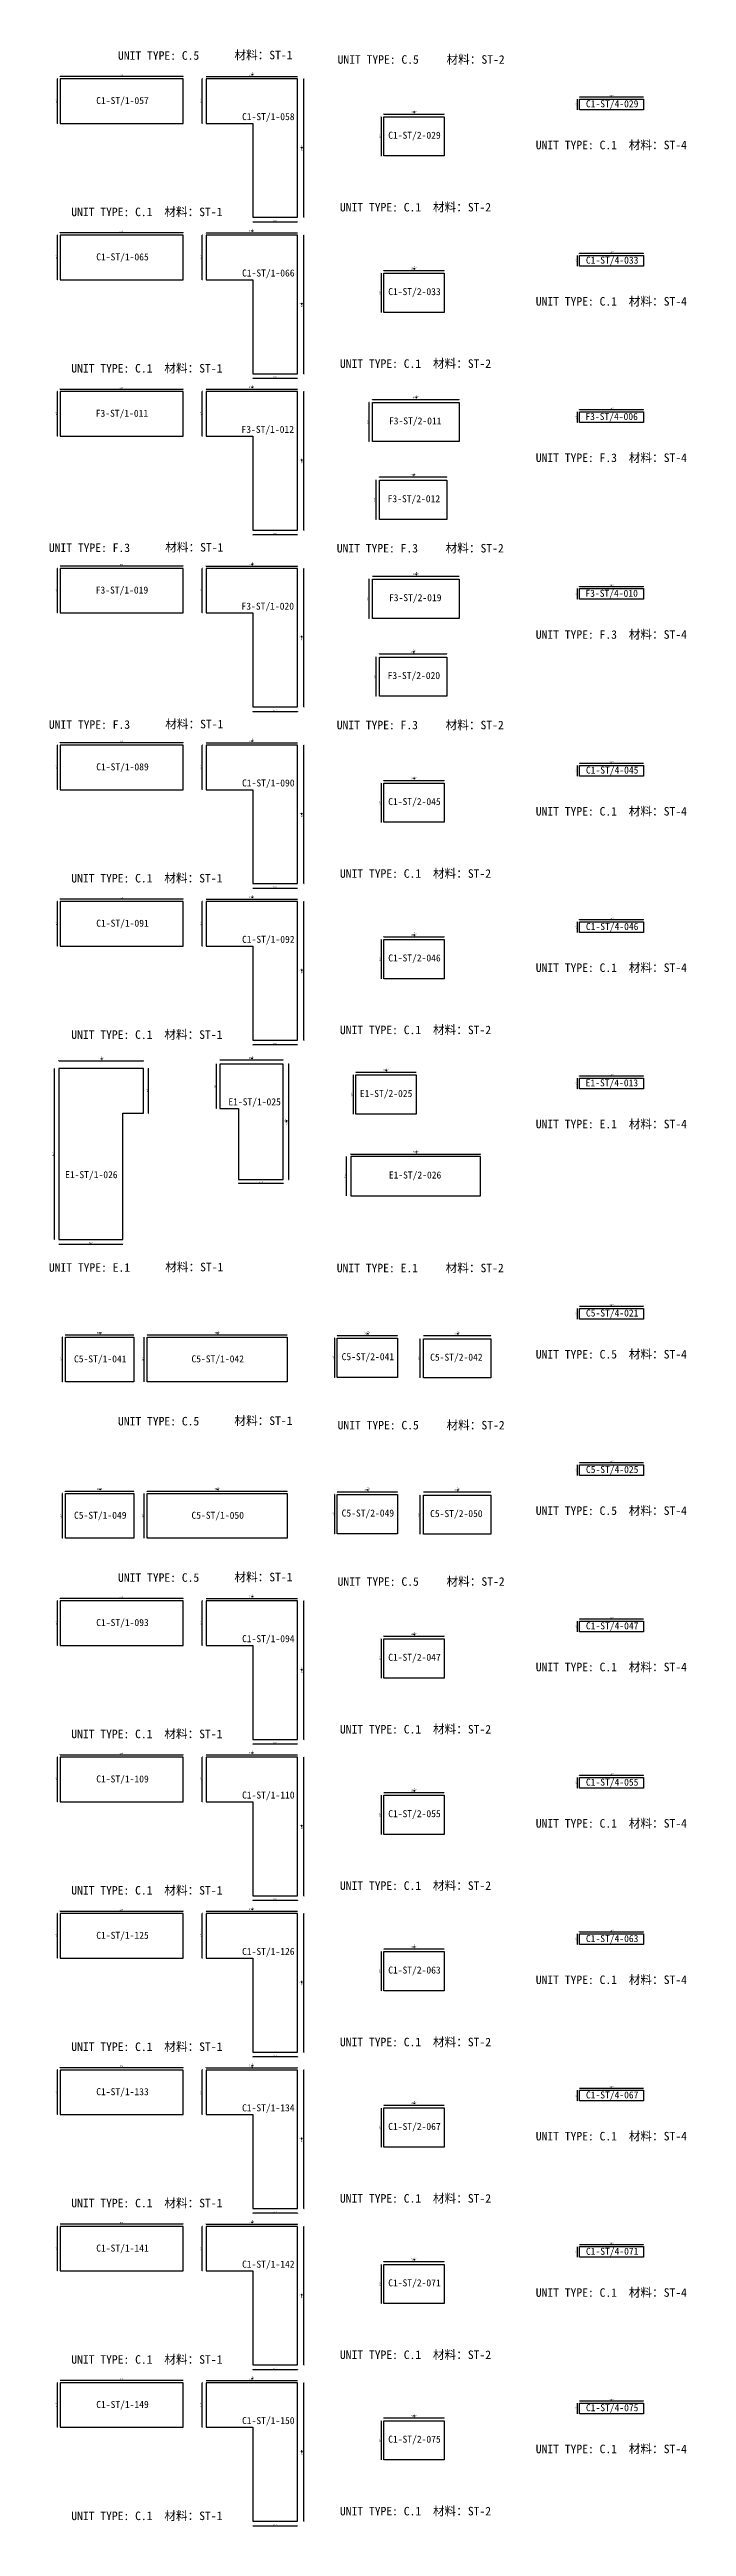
# Model space of a CAD drawing. Header units: millimetres. Extents: x -46962 to 137822, y -48342 to 2116.
# Drawn here: x -34559 to -25479, y -47906 to -12592 of the extents above; entities that cross this region are included whole.
import ezdxf
from ezdxf.enums import TextEntityAlignment as Align

# ---------------------------------------------------------------- set-up
doc = ezdxf.new("R2010")
doc.units = ezdxf.units.MM
doc.layers.add('COUNTERTOP_NUMBER', color=3, linetype='Continuous')
doc.layers.add('COUNTERTOPS', color=7, linetype='Continuous')
doc.styles.add('样式 1', font='')
doc.styles.get('样式 1').set_extended_font_data('NSimSun')
doc.dimstyles.new('副本 ISO-25', dxfattribs={"dimtxt": 25, "dimasz": 10, "dimexe": 1.5, "dimexo": 0.5, "dimtad": 1, "dimlfac": 0.03937, "dimlunit": 5, "dimtxsty": '样式 1', "dimblk": 'ARCHTICK', "dimcen": 2.5, "dimclrd": 256, "dimclrt": 1, "dimazin": 3, "dimtfac": 1, "dimtmove": 0, "dimatfit": 3, "dimfxlon": 1})

msp = doc.modelspace()

# ---------------------------------------------------------------- texts
at = {"style": '样式 1'}
for s, p in [('UNIT TYPE: C.5', (-33583.107, -12737.726)), ('材料：ST-1', (-31923.82, -12731.071)), ('UNIT TYPE: C.5', (-30452.332, -12794.399)), ('材料：ST-2', (-28899.608, -12794.399)), ('UNIT TYPE: C.1', (-27627.157, -14013.161)), ('材料：ST-4', (-26300.876, -14013.161)), ('材料：ST-1', (-32922.837, -14967.293)), ('UNIT TYPE: C.1', (-30419.032, -14900.34)), ('材料：ST-2', (-29092.751, -14900.34)), ('UNIT TYPE: C.1', (-34249.118, -14967.293)), ('UNIT TYPE: C.1', (-27627.157, -16242.729)), ('材料：ST-4', (-26300.876, -16242.729)), ('UNIT TYPE: C.1', (-34249.118, -17196.86)), ('材料：ST-1', (-32922.837, -17196.86)), ('UNIT TYPE: C.1', (-30419.032, -17129.907)), ('材料：ST-2', (-29092.751, -17129.907)), ('UNIT TYPE: F.3', (-27627.157, -18472.296)), ('材料：ST-4', (-26300.876, -18472.296)), ('UNIT TYPE: F.3', (-34569.083, -19755.686)), ('材料：ST-1', (-32909.797, -19749.031)), ('UNIT TYPE: F.3', (-30464.673, -19762.464)), ('材料：ST-2', (-28911.948, -19762.464)), ('UNIT TYPE: F.3', (-27627.157, -20992.714)), ('材料：ST-4', (-26300.876, -20992.714)), ('UNIT TYPE: F.3', (-34569.083, -22276.104)), ('材料：ST-1', (-32909.797, -22269.449)), ('UNIT TYPE: F.3', (-30464.673, -22282.882)), ('材料：ST-2', (-28911.948, -22282.882)), ('UNIT TYPE: C.1', (-27627.157, -23513.132)), ('材料：ST-4', (-26300.876, -23513.132)), ('UNIT TYPE: C.1', (-34249.118, -24467.264)), ('材料：ST-1', (-32922.837, -24467.264)), ('UNIT TYPE: C.1', (-30419.032, -24400.311)), ('材料：ST-2', (-29092.751, -24400.311)), ('UNIT TYPE: C.1', (-27627.157, -25742.7)), ('材料：ST-4', (-26300.876, -25742.7)), ('UNIT TYPE: C.1', (-34249.118, -26696.831)), ('材料：ST-1', (-32922.837, -26696.831)), ('UNIT TYPE: C.1', (-30419.032, -26629.878)), ('材料：ST-2', (-29092.751, -26629.878)), ('UNIT TYPE: E.1', (-27627.157, -27972.267)), ('材料：ST-4', (-26300.876, -27972.267)), ('UNIT TYPE: E.1', (-34569.083, -30017.295)), ('材料：ST-1', (-32909.797, -30010.64)), ('UNIT TYPE: E.1', (-30464.673, -30024.073)), ('材料：ST-2', (-28911.948, -30024.073)), ('UNIT TYPE: C.5', (-27627.157, -31254.323)), ('材料：ST-4', (-26300.876, -31254.323)), ('UNIT TYPE: C.5', (-33583.107, -32208.455)), ('材料：ST-1', (-31923.82, -32201.799)), ('材料：ST-2', (-28899.608, -32265.128)), ('UNIT TYPE: C.5', (-30452.332, -32265.128)), ('UNIT TYPE: C.5', (-27627.157, -33483.89)), ('材料：ST-4', (-26300.876, -33483.89)), ('UNIT TYPE: C.5', (-33583.107, -34438.022)), ('材料：ST-1', (-31923.82, -34431.367)), ('UNIT TYPE: C.5', (-30452.332, -34494.695)), ('材料：ST-2', (-28899.608, -34494.695)), ('UNIT TYPE: C.1', (-27627.157, -35713.457)), ('材料：ST-4', (-26300.876, -35713.457)), ('UNIT TYPE: C.1', (-34249.118, -36667.589)), ('材料：ST-1', (-32922.837, -36667.589)), ('UNIT TYPE: C.1', (-30419.032, -36600.636)), ('材料：ST-2', (-29092.751, -36600.636)), ('UNIT TYPE: C.1', (-27627.157, -37943.025)), ('材料：ST-4', (-26300.876, -37943.025)), ('UNIT TYPE: C.1', (-34249.118, -38897.156)), ('材料：ST-1', (-32922.837, -38897.156)), ('UNIT TYPE: C.1', (-30419.032, -38830.203)), ('材料：ST-2', (-29092.751, -38830.203)), ('UNIT TYPE: C.1', (-27627.157, -40172.592)), ('材料：ST-4', (-26300.876, -40172.592)), ('UNIT TYPE: C.1', (-30419.032, -41059.77)), ('材料：ST-2', (-29092.751, -41059.77)), ('UNIT TYPE: C.1', (-34249.118, -41126.723)), ('材料：ST-1', (-32922.837, -41126.723)), ('UNIT TYPE: C.1', (-27627.157, -42402.159)), ('材料：ST-4', (-26300.876, -42402.159)), ('UNIT TYPE: C.1', (-34249.118, -43356.291)), ('材料：ST-1', (-32922.837, -43356.291)), ('UNIT TYPE: C.1', (-30419.032, -43289.337)), ('材料：ST-2', (-29092.751, -43289.337)), ('材料：ST-4', (-26300.876, -44631.726)), ('UNIT TYPE: C.1', (-27627.157, -44631.726)), ('UNIT TYPE: C.1', (-34249.118, -45585.858)), ('材料：ST-1', (-32922.837, -45585.858)), ('UNIT TYPE: C.1', (-30419.032, -45518.905)), ('材料：ST-2', (-29092.751, -45518.905)), ('UNIT TYPE: C.1', (-27627.157, -46861.294)), ('材料：ST-4', (-26300.876, -46861.294)), ('UNIT TYPE: C.1', (-30419.032, -47748.472)), ('材料：ST-2', (-29092.751, -47748.472)), ('UNIT TYPE: C.1', (-34249.118, -47815.425)), ('材料：ST-1', (-32922.837, -47815.425))]:
    msp.add_text(s, height=121.5865, dxfattribs=at).set_placement(p)
at = {"layer": 'COUNTERTOP_NUMBER', "color": 3, "style": '样式 1'}
for s, p in [('C1-ST/1-057', (-33518.926, -13318.364)), ('C1-ST/4-029', (-26537.603, -13364.574)), ('C1-ST/1-058', (-31440.031, -13548.214)), ('C1-ST/2-029', (-29356.397, -13813.706)), ('C1-ST/1-065', (-33518.926, -15547.931)), ('C1-ST/4-033', (-26537.603, -15594.141)), ('C1-ST/1-066', (-31440.031, -15777.781)), ('C1-ST/2-033', (-29356.397, -16043.273)), ('F3-ST/1-011', (-33526.703, -17777.498)), ('F3-ST/1-012', (-31447.807, -18007.348)), ('F3-ST/2-011', (-29345.532, -17886.35)), ('F3-ST/4-006', (-26545.379, -17823.708)), ('F3-ST/2-012', (-29364.988, -18995.935)), ('F3-ST/1-019', (-33526.703, -20297.916)), ('F3-ST/1-020', (-31447.807, -20527.766)), ('F3-ST/2-019', (-29345.532, -20406.768)), ('F3-ST/4-010', (-26545.379, -20344.126)), ('F3-ST/2-020', (-29364.988, -21516.353)), ('C1-ST/1-089', (-33518.926, -22818.334)), ('C1-ST/4-045', (-26537.603, -22864.545)), ('C1-ST/1-090', (-31440.031, -23048.184)), ('C1-ST/2-045', (-29356.397, -23313.676)), ('C1-ST/1-091', (-33518.926, -25047.902)), ('C1-ST/4-046', (-26537.603, -25094.112)), ('C1-ST/1-092', (-31440.031, -25277.752)), ('C1-ST/2-046', (-29356.397, -25543.244)), ('E1-ST/1-025', (-31635.525, -27594.269)), ('E1-ST/2-025', (-29760.332, -27475.05)), ('E1-ST/4-013', (-26541.457, -27323.679)), ('E1-ST/1-026', (-33963.042, -28632.977)), ('E1-ST/2-026', (-29348.229, -28637.946)), ('C5-ST/4-021', (-26537.603, -30605.735)), ('C5-ST/1-041', (-33836.078, -31259.486)), ('C5-ST/1-042', (-32161.424, -31259.486)), ('C5-ST/2-041', (-30020.859, -31228.075)), ('C5-ST/2-042', (-28759.071, -31235.505)), ('C5-ST/4-025', (-26537.603, -32835.302)), ('C5-ST/1-049', (-33836.078, -33489.053)), ('C5-ST/1-050', (-32161.424, -33489.053)), ('C5-ST/2-049', (-30020.859, -33457.643)), ('C5-ST/2-050', (-28759.071, -33465.073)), ('C1-ST/1-093', (-33518.926, -35018.66)), ('C1-ST/1-094', (-31440.031, -35248.51)), ('C1-ST/4-047', (-26537.603, -35064.87)), ('C1-ST/2-047', (-29356.397, -35514.001)), ('C1-ST/1-109', (-33518.926, -37248.227)), ('C1-ST/1-110', (-31440.031, -37478.077)), ('C1-ST/4-055', (-26537.603, -37294.437)), ('C1-ST/2-055', (-29356.397, -37743.569)), ('C1-ST/1-125', (-33518.926, -39477.794)), ('C1-ST/4-063', (-26537.603, -39524.004)), ('C1-ST/1-126', (-31440.031, -39707.644)), ('C1-ST/2-063', (-29356.397, -39973.136)), ('C1-ST/1-133', (-33518.926, -41707.361)), ('C1-ST/1-134', (-31440.031, -41937.211)), ('C1-ST/4-067', (-26537.603, -41753.571)), ('C1-ST/2-067', (-29356.397, -42202.703)), ('C1-ST/1-141', (-33518.926, -43936.928)), ('C1-ST/1-142', (-31440.031, -44166.778)), ('C1-ST/4-071', (-26537.603, -43983.138)), ('C1-ST/2-071', (-29356.397, -44432.27)), ('C1-ST/1-149', (-33518.926, -46166.496)), ('C1-ST/4-075', (-26537.603, -46212.706)), ('C1-ST/1-150', (-31440.031, -46396.346)), ('C1-ST/2-075', (-29356.397, -46661.838))]:
    msp.add_text(s, height=100, dxfattribs=at).set_placement(p, align=Align.MIDDLE_CENTER)

# ---------------------------------------------------------------- blocks, each defined once
blk = doc.blocks.new('_ArchTick')
at = {"color": 0, "linetype": 'ByBlock', "const_width": 0.15}
blk.add_lwpolyline([(-0.5, -0.5), (0.5, 0.5)], dxfattribs=at)
blk = doc.blocks.new('*D346')
at = {"color": 0, "lineweight": -2, "transparency": 16777216}
for p, q in [((-34443, -34709), (-34445, -34709)), ((-34443, -35344), (-34445, -35344))]:
    blk.add_line(p, q, dxfattribs=at)
at = {"lineweight": -2, "transparency": 16777216}
blk.add_line((-34444, -35344), (-34444, -34709), dxfattribs=at)
at = {"layer": 'Defpoints', "color": 0, "transparency": 16777216}
for p in [(-34444, -34709), (-34407, -34709), (-34407, -35344)]:
    blk.add_point(p, dxfattribs=at)
at = {"lineweight": -2, "transparency": 16777216, "xscale": 10, "yscale": 10, "zscale": 10}
for p, rotation in [((-34444, -34709), 90), ((-34444, -35344), 270)]:
    blk.add_blockref('_ArchTick', p, dxfattribs=dict(at, rotation=rotation))
at = {"color": 1, "transparency": 16777216, "insert": (-34457, -35027), "char_height": 25, "attachment_point": 5, "rotation": 90, "style": '样式 1'}
blk.add_mtext('\\A1;25"', dxfattribs=at)
blk = doc.blocks.new('*D347')
at = {"color": 0, "lineweight": -2, "transparency": 16777216}
for p, q in [((-34407, -34674), (-34407, -34672)), ((-32654, -34674), (-32654, -34672))]:
    blk.add_line(p, q, dxfattribs=at)
at = {"lineweight": -2, "transparency": 16777216}
blk.add_line((-34407, -34673), (-32654, -34673), dxfattribs=at)
at = {"layer": 'Defpoints', "color": 0, "transparency": 16777216}
for p in [(-34407, -34709), (-32654, -34673), (-32654, -34709)]:
    blk.add_point(p, dxfattribs=at)
at = {"lineweight": -2, "transparency": 16777216, "xscale": 10, "yscale": 10, "zscale": 10, "rotation": 180}
blk.add_blockref('_ArchTick', (-34407, -34673), dxfattribs=at)
at = {"lineweight": -2, "transparency": 16777216, "xscale": 10, "yscale": 10, "zscale": 10}
blk.add_blockref('_ArchTick', (-32654, -34673), dxfattribs=at)
at = {"color": 1, "transparency": 16777216, "insert": (-33530, -34660), "char_height": 25, "attachment_point": 5, "style": '样式 1'}
blk.add_mtext('\\A1;69"', dxfattribs=at)
blk = doc.blocks.new('*D348')
at = {"color": 0, "lineweight": -2, "transparency": 16777216}
for p, q in [((-32328, -34677), (-32328, -34675)), ((-31026, -34677), (-31026, -34675))]:
    blk.add_line(p, q, dxfattribs=at)
at = {"lineweight": -2, "transparency": 16777216}
blk.add_line((-32328, -34676), (-31026, -34676), dxfattribs=at)
at = {"layer": 'Defpoints', "color": 0, "transparency": 16777216}
for p in [(-32328, -34709), (-31026, -34676), (-31026, -34709)]:
    blk.add_point(p, dxfattribs=at)
at = {"lineweight": -2, "transparency": 16777216, "xscale": 10, "yscale": 10, "zscale": 10, "rotation": 180}
blk.add_blockref('_ArchTick', (-32328, -34676), dxfattribs=at)
at = {"lineweight": -2, "transparency": 16777216, "xscale": 10, "yscale": 10, "zscale": 10}
blk.add_blockref('_ArchTick', (-31026, -34676), dxfattribs=at)
at = {"color": 1, "transparency": 16777216, "insert": (-31677, -34647), "char_height": 25, "attachment_point": 5, "style": '样式 1'}
blk.add_mtext('\\A1;51{\\H1x;\\S1/4;}"', dxfattribs=at)
blk = doc.blocks.new('*D349')
at = {"color": 0, "lineweight": -2, "transparency": 16777216}
for p, q in [((-32380, -34709), (-32383, -34709)), ((-32380, -35344), (-32383, -35344))]:
    blk.add_line(p, q, dxfattribs=at)
at = {"lineweight": -2, "transparency": 16777216}
blk.add_line((-32381, -35344), (-32381, -34709), dxfattribs=at)
at = {"layer": 'Defpoints', "color": 0, "transparency": 16777216}
for p in [(-32381, -34709), (-32328, -34709), (-32328, -35344)]:
    blk.add_point(p, dxfattribs=at)
at = {"lineweight": -2, "transparency": 16777216, "xscale": 10, "yscale": 10, "zscale": 10}
for p, rotation in [((-32381, -34709), 90), ((-32381, -35344), 270)]:
    blk.add_blockref('_ArchTick', p, dxfattribs=dict(at, rotation=rotation))
at = {"color": 1, "transparency": 16777216, "insert": (-32394, -35027), "char_height": 25, "attachment_point": 5, "rotation": 90, "style": '样式 1'}
blk.add_mtext('\\A1;25"', dxfattribs=at)
blk = doc.blocks.new('*D342')
at = {"color": 0, "lineweight": -2, "transparency": 16777216}
for p, q in [((-31661, -36752), (-31661, -36754)), ((-31026, -36752), (-31026, -36754))]:
    blk.add_line(p, q, dxfattribs=at)
at = {"lineweight": -2, "transparency": 16777216}
blk.add_line((-31026, -36753), (-31661, -36753), dxfattribs=at)
at = {"layer": 'Defpoints', "color": 0, "transparency": 16777216}
for p in [(-31661, -36684), (-31026, -36684), (-31661, -36753)]:
    blk.add_point(p, dxfattribs=at)
at = {"lineweight": -2, "transparency": 16777216, "xscale": 10, "yscale": 10, "zscale": 10, "rotation": 180}
blk.add_blockref('_ArchTick', (-31661, -36753), dxfattribs=at)
at = {"lineweight": -2, "transparency": 16777216, "xscale": 10, "yscale": 10, "zscale": 10}
blk.add_blockref('_ArchTick', (-31026, -36753), dxfattribs=at)
at = {"color": 1, "transparency": 16777216, "insert": (-31344, -36740), "char_height": 25, "attachment_point": 5, "style": '样式 1'}
blk.add_mtext('\\A1;25"', dxfattribs=at)
blk = doc.blocks.new('*D343')
at = {"color": 0, "lineweight": -2, "transparency": 16777216}
for p, q in [((-30934, -34709), (-30931, -34709)), ((-30934, -36684), (-30931, -36684))]:
    blk.add_line(p, q, dxfattribs=at)
at = {"lineweight": -2, "transparency": 16777216}
blk.add_line((-30933, -36684), (-30933, -34709), dxfattribs=at)
at = {"layer": 'Defpoints', "color": 0, "transparency": 16777216}
for p in [(-31026, -34709), (-30933, -34709), (-31026, -36684)]:
    blk.add_point(p, dxfattribs=at)
at = {"lineweight": -2, "transparency": 16777216, "xscale": 10, "yscale": 10, "zscale": 10}
for p, rotation in [((-30933, -34709), 90), ((-30933, -36684), 270)]:
    blk.add_blockref('_ArchTick', p, dxfattribs=dict(at, rotation=rotation))
at = {"color": 1, "transparency": 16777216, "insert": (-30962, -35697), "char_height": 25, "attachment_point": 5, "rotation": 90, "style": '样式 1'}
blk.add_mtext('\\A1;77{\\H1x;\\S3/4;}"', dxfattribs=at)
blk = doc.blocks.new('*D344')
at = {"color": 0, "lineweight": -2, "transparency": 16777216}
for p, q in [((-29794, -35213), (-29794, -35210)), ((-28934, -35213), (-28934, -35210))]:
    blk.add_line(p, q, dxfattribs=at)
at = {"lineweight": -2, "transparency": 16777216}
blk.add_line((-29794, -35212), (-28934, -35212), dxfattribs=at)
at = {"layer": 'Defpoints', "color": 0, "transparency": 16777216}
for p in [(-29794, -35251), (-28934, -35212), (-28934, -35251)]:
    blk.add_point(p, dxfattribs=at)
at = {"lineweight": -2, "transparency": 16777216, "xscale": 10, "yscale": 10, "zscale": 10, "rotation": 180}
blk.add_blockref('_ArchTick', (-29794, -35212), dxfattribs=at)
at = {"lineweight": -2, "transparency": 16777216, "xscale": 10, "yscale": 10, "zscale": 10}
blk.add_blockref('_ArchTick', (-28934, -35212), dxfattribs=at)
at = {"color": 1, "transparency": 16777216, "insert": (-29364, -35183), "char_height": 25, "attachment_point": 5, "style": '样式 1'}
blk.add_mtext('\\A1;33{\\H1x;\\S7/8;}"', dxfattribs=at)
blk = doc.blocks.new('*D345')
at = {"color": 0, "lineweight": -2, "transparency": 16777216}
for p, q in [((-29830, -35251), (-29832, -35251)), ((-29830, -35810), (-29832, -35810))]:
    blk.add_line(p, q, dxfattribs=at)
at = {"lineweight": -2, "transparency": 16777216}
blk.add_line((-29831, -35251), (-29831, -35810), dxfattribs=at)
at = {"layer": 'Defpoints', "color": 0, "transparency": 16777216}
for p in [(-29794, -35251), (-29831, -35810), (-29794, -35810)]:
    blk.add_point(p, dxfattribs=at)
at = {"lineweight": -2, "transparency": 16777216, "xscale": 10, "yscale": 10, "zscale": 10}
for p, rotation in [((-29831, -35251), 90), ((-29831, -35810), 270)]:
    blk.add_blockref('_ArchTick', p, dxfattribs=dict(at, rotation=rotation))
at = {"color": 1, "transparency": 16777216, "insert": (-29844, -35530), "char_height": 25, "attachment_point": 5, "rotation": 90, "style": '样式 1'}
blk.add_mtext('\\A1;22"', dxfattribs=at)
blk = doc.blocks.new('*D350')
at = {"color": 0, "lineweight": -2, "transparency": 16777216}
for p, q in [((-27005, -34968), (-27005, -34966)), ((-26091, -34968), (-26091, -34966))]:
    blk.add_line(p, q, dxfattribs=at)
at = {"lineweight": -2, "transparency": 16777216}
blk.add_line((-27005, -34967), (-26091, -34967), dxfattribs=at)
at = {"layer": 'Defpoints', "color": 0, "transparency": 16777216}
for p in [(-27005, -34998), (-26091, -34967), (-26091, -34998)]:
    blk.add_point(p, dxfattribs=at)
at = {"lineweight": -2, "transparency": 16777216, "xscale": 10, "yscale": 10, "zscale": 10, "rotation": 180}
blk.add_blockref('_ArchTick', (-27005, -34967), dxfattribs=at)
at = {"lineweight": -2, "transparency": 16777216, "xscale": 10, "yscale": 10, "zscale": 10}
blk.add_blockref('_ArchTick', (-26091, -34967), dxfattribs=at)
at = {"color": 1, "transparency": 16777216, "insert": (-26548, -34954), "char_height": 25, "attachment_point": 5, "style": '样式 1'}
blk.add_mtext('\\A1;36"', dxfattribs=at)
blk = doc.blocks.new('*D351')
at = {"color": 0, "lineweight": -2, "transparency": 16777216}
for p, q in [((-27030, -34998), (-27033, -34998)), ((-27030, -35151), (-27033, -35151))]:
    blk.add_line(p, q, dxfattribs=at)
at = {"lineweight": -2, "transparency": 16777216}
blk.add_line((-27031, -35151), (-27031, -34998), dxfattribs=at)
at = {"layer": 'Defpoints', "color": 0, "transparency": 16777216}
for p in [(-27031, -34998), (-27005, -34998), (-27005, -35151)]:
    blk.add_point(p, dxfattribs=at)
at = {"lineweight": -2, "transparency": 16777216, "xscale": 10, "yscale": 10, "zscale": 10}
for p, rotation in [((-27031, -34998), 90), ((-27031, -35151), 270)]:
    blk.add_blockref('_ArchTick', p, dxfattribs=dict(at, rotation=rotation))
at = {"color": 1, "transparency": 16777216, "insert": (-27044, -35075), "char_height": 25, "attachment_point": 5, "rotation": 90, "style": '样式 1'}
blk.add_mtext('\\A1;6"', dxfattribs=at)
blk = doc.blocks.new('*D352')
at = {"color": 0, "lineweight": -2, "transparency": 16777216}
for p, q in [((-34443, -36939), (-34445, -36939)), ((-34443, -37574), (-34445, -37574))]:
    blk.add_line(p, q, dxfattribs=at)
at = {"lineweight": -2, "transparency": 16777216}
blk.add_line((-34444, -37574), (-34444, -36939), dxfattribs=at)
at = {"layer": 'Defpoints', "color": 0, "transparency": 16777216}
for p in [(-34444, -36939), (-34407, -36939), (-34407, -37574)]:
    blk.add_point(p, dxfattribs=at)
at = {"lineweight": -2, "transparency": 16777216, "xscale": 10, "yscale": 10, "zscale": 10}
for p, rotation in [((-34444, -36939), 90), ((-34444, -37574), 270)]:
    blk.add_blockref('_ArchTick', p, dxfattribs=dict(at, rotation=rotation))
at = {"color": 1, "transparency": 16777216, "insert": (-34457, -37257), "char_height": 25, "attachment_point": 5, "rotation": 90, "style": '样式 1'}
blk.add_mtext('\\A1;25"', dxfattribs=at)
blk = doc.blocks.new('*D353')
at = {"color": 0, "lineweight": -2, "transparency": 16777216}
for p, q in [((-34407, -36904), (-34407, -36901)), ((-32654, -36904), (-32654, -36901))]:
    blk.add_line(p, q, dxfattribs=at)
at = {"lineweight": -2, "transparency": 16777216}
blk.add_line((-34407, -36903), (-32654, -36903), dxfattribs=at)
at = {"layer": 'Defpoints', "color": 0, "transparency": 16777216}
for p in [(-34407, -36939), (-32654, -36903), (-32654, -36939)]:
    blk.add_point(p, dxfattribs=at)
at = {"lineweight": -2, "transparency": 16777216, "xscale": 10, "yscale": 10, "zscale": 10, "rotation": 180}
blk.add_blockref('_ArchTick', (-34407, -36903), dxfattribs=at)
at = {"lineweight": -2, "transparency": 16777216, "xscale": 10, "yscale": 10, "zscale": 10}
blk.add_blockref('_ArchTick', (-32654, -36903), dxfattribs=at)
at = {"color": 1, "transparency": 16777216, "insert": (-33530, -36890), "char_height": 25, "attachment_point": 5, "style": '样式 1'}
blk.add_mtext('\\A1;69"', dxfattribs=at)
blk = doc.blocks.new('*D354')
at = {"color": 0, "lineweight": -2, "transparency": 16777216}
for p, q in [((-32328, -36907), (-32328, -36904)), ((-31026, -36907), (-31026, -36904))]:
    blk.add_line(p, q, dxfattribs=at)
at = {"lineweight": -2, "transparency": 16777216}
blk.add_line((-32328, -36906), (-31026, -36906), dxfattribs=at)
at = {"layer": 'Defpoints', "color": 0, "transparency": 16777216}
for p in [(-32328, -36939), (-31026, -36906), (-31026, -36939)]:
    blk.add_point(p, dxfattribs=at)
at = {"lineweight": -2, "transparency": 16777216, "xscale": 10, "yscale": 10, "zscale": 10, "rotation": 180}
blk.add_blockref('_ArchTick', (-32328, -36906), dxfattribs=at)
at = {"lineweight": -2, "transparency": 16777216, "xscale": 10, "yscale": 10, "zscale": 10}
blk.add_blockref('_ArchTick', (-31026, -36906), dxfattribs=at)
at = {"color": 1, "transparency": 16777216, "insert": (-31677, -36877), "char_height": 25, "attachment_point": 5, "style": '样式 1'}
blk.add_mtext('\\A1;51{\\H1x;\\S1/4;}"', dxfattribs=at)
blk = doc.blocks.new('*D355')
at = {"color": 0, "lineweight": -2, "transparency": 16777216}
for p, q in [((-32380, -36939), (-32383, -36939)), ((-32380, -37574), (-32383, -37574))]:
    blk.add_line(p, q, dxfattribs=at)
at = {"lineweight": -2, "transparency": 16777216}
blk.add_line((-32381, -37574), (-32381, -36939), dxfattribs=at)
at = {"layer": 'Defpoints', "color": 0, "transparency": 16777216}
for p in [(-32381, -36939), (-32328, -36939), (-32328, -37574)]:
    blk.add_point(p, dxfattribs=at)
at = {"lineweight": -2, "transparency": 16777216, "xscale": 10, "yscale": 10, "zscale": 10}
for p, rotation in [((-32381, -36939), 90), ((-32381, -37574), 270)]:
    blk.add_blockref('_ArchTick', p, dxfattribs=dict(at, rotation=rotation))
at = {"color": 1, "transparency": 16777216, "insert": (-32394, -37257), "char_height": 25, "attachment_point": 5, "rotation": 90, "style": '样式 1'}
blk.add_mtext('\\A1;25"', dxfattribs=at)
blk = doc.blocks.new('*D356')
at = {"color": 0, "lineweight": -2, "transparency": 16777216}
for p, q in [((-31661, -38981), (-31661, -38984)), ((-31026, -38981), (-31026, -38984))]:
    blk.add_line(p, q, dxfattribs=at)
at = {"lineweight": -2, "transparency": 16777216}
blk.add_line((-31026, -38982), (-31661, -38982), dxfattribs=at)
at = {"layer": 'Defpoints', "color": 0, "transparency": 16777216}
for p in [(-31661, -38914), (-31661, -38982), (-31026, -38914)]:
    blk.add_point(p, dxfattribs=at)
at = {"lineweight": -2, "transparency": 16777216, "xscale": 10, "yscale": 10, "zscale": 10, "rotation": 180}
blk.add_blockref('_ArchTick', (-31661, -38982), dxfattribs=at)
at = {"lineweight": -2, "transparency": 16777216, "xscale": 10, "yscale": 10, "zscale": 10}
blk.add_blockref('_ArchTick', (-31026, -38982), dxfattribs=at)
at = {"color": 1, "transparency": 16777216, "insert": (-31344, -38969), "char_height": 25, "attachment_point": 5, "style": '样式 1'}
blk.add_mtext('\\A1;25"', dxfattribs=at)
blk = doc.blocks.new('*D357')
at = {"color": 0, "lineweight": -2, "transparency": 16777216}
for p, q in [((-30934, -36939), (-30931, -36939)), ((-30934, -38914), (-30931, -38914))]:
    blk.add_line(p, q, dxfattribs=at)
at = {"lineweight": -2, "transparency": 16777216}
blk.add_line((-30933, -38914), (-30933, -36939), dxfattribs=at)
at = {"layer": 'Defpoints', "color": 0, "transparency": 16777216}
for p in [(-31026, -36939), (-30933, -36939), (-31026, -38914)]:
    blk.add_point(p, dxfattribs=at)
at = {"lineweight": -2, "transparency": 16777216, "xscale": 10, "yscale": 10, "zscale": 10}
for p, rotation in [((-30933, -36939), 90), ((-30933, -38914), 270)]:
    blk.add_blockref('_ArchTick', p, dxfattribs=dict(at, rotation=rotation))
at = {"color": 1, "transparency": 16777216, "insert": (-30962, -37926), "char_height": 25, "attachment_point": 5, "rotation": 90, "style": '样式 1'}
blk.add_mtext('\\A1;77{\\H1x;\\S3/4;}"', dxfattribs=at)
blk = doc.blocks.new('*D358')
at = {"color": 0, "lineweight": -2, "transparency": 16777216}
for p, q in [((-29794, -37442), (-29794, -37440)), ((-28934, -37442), (-28934, -37440))]:
    blk.add_line(p, q, dxfattribs=at)
at = {"lineweight": -2, "transparency": 16777216}
blk.add_line((-29794, -37441), (-28934, -37441), dxfattribs=at)
at = {"layer": 'Defpoints', "color": 0, "transparency": 16777216}
for p in [(-29794, -37481), (-28934, -37441), (-28934, -37481)]:
    blk.add_point(p, dxfattribs=at)
at = {"lineweight": -2, "transparency": 16777216, "xscale": 10, "yscale": 10, "zscale": 10, "rotation": 180}
blk.add_blockref('_ArchTick', (-29794, -37441), dxfattribs=at)
at = {"lineweight": -2, "transparency": 16777216, "xscale": 10, "yscale": 10, "zscale": 10}
blk.add_blockref('_ArchTick', (-28934, -37441), dxfattribs=at)
at = {"color": 1, "transparency": 16777216, "insert": (-29364, -37412), "char_height": 25, "attachment_point": 5, "style": '样式 1'}
blk.add_mtext('\\A1;33{\\H1x;\\S7/8;}"', dxfattribs=at)
blk = doc.blocks.new('*D359')
at = {"color": 0, "lineweight": -2, "transparency": 16777216}
for p, q in [((-29830, -37481), (-29832, -37481)), ((-29830, -38039), (-29832, -38039))]:
    blk.add_line(p, q, dxfattribs=at)
at = {"lineweight": -2, "transparency": 16777216}
blk.add_line((-29831, -37481), (-29831, -38039), dxfattribs=at)
at = {"layer": 'Defpoints', "color": 0, "transparency": 16777216}
for p in [(-29794, -37481), (-29831, -38039), (-29794, -38039)]:
    blk.add_point(p, dxfattribs=at)
at = {"lineweight": -2, "transparency": 16777216, "xscale": 10, "yscale": 10, "zscale": 10}
for p, rotation in [((-29831, -37481), 90), ((-29831, -38039), 270)]:
    blk.add_blockref('_ArchTick', p, dxfattribs=dict(at, rotation=rotation))
at = {"color": 1, "transparency": 16777216, "insert": (-29844, -37760), "char_height": 25, "attachment_point": 5, "rotation": 90, "style": '样式 1'}
blk.add_mtext('\\A1;22"', dxfattribs=at)
blk = doc.blocks.new('*D360')
at = {"color": 0, "lineweight": -2, "transparency": 16777216}
for p, q in [((-27005, -37198), (-27005, -37196)), ((-26091, -37198), (-26091, -37196))]:
    blk.add_line(p, q, dxfattribs=at)
at = {"lineweight": -2, "transparency": 16777216}
blk.add_line((-27005, -37197), (-26091, -37197), dxfattribs=at)
at = {"layer": 'Defpoints', "color": 0, "transparency": 16777216}
for p in [(-27005, -37228), (-26091, -37197), (-26091, -37228)]:
    blk.add_point(p, dxfattribs=at)
at = {"lineweight": -2, "transparency": 16777216, "xscale": 10, "yscale": 10, "zscale": 10, "rotation": 180}
blk.add_blockref('_ArchTick', (-27005, -37197), dxfattribs=at)
at = {"lineweight": -2, "transparency": 16777216, "xscale": 10, "yscale": 10, "zscale": 10}
blk.add_blockref('_ArchTick', (-26091, -37197), dxfattribs=at)
at = {"color": 1, "transparency": 16777216, "insert": (-26548, -37184), "char_height": 25, "attachment_point": 5, "style": '样式 1'}
blk.add_mtext('\\A1;36"', dxfattribs=at)
blk = doc.blocks.new('*D361')
at = {"color": 0, "lineweight": -2, "transparency": 16777216}
for p, q in [((-27030, -37228), (-27033, -37228)), ((-27030, -37380), (-27033, -37380))]:
    blk.add_line(p, q, dxfattribs=at)
at = {"lineweight": -2, "transparency": 16777216}
blk.add_line((-27031, -37380), (-27031, -37228), dxfattribs=at)
at = {"layer": 'Defpoints', "color": 0, "transparency": 16777216}
for p in [(-27031, -37228), (-27005, -37228), (-27005, -37380)]:
    blk.add_point(p, dxfattribs=at)
at = {"lineweight": -2, "transparency": 16777216, "xscale": 10, "yscale": 10, "zscale": 10}
for p, rotation in [((-27031, -37228), 90), ((-27031, -37380), 270)]:
    blk.add_blockref('_ArchTick', p, dxfattribs=dict(at, rotation=rotation))
at = {"color": 1, "transparency": 16777216, "insert": (-27044, -37304), "char_height": 25, "attachment_point": 5, "rotation": 90, "style": '样式 1'}
blk.add_mtext('\\A1;6"', dxfattribs=at)
blk = doc.blocks.new('*D362')
at = {"color": 0, "lineweight": -2, "transparency": 16777216}
for p, q in [((-34443, -39169), (-34445, -39169)), ((-34443, -39804), (-34445, -39804))]:
    blk.add_line(p, q, dxfattribs=at)
at = {"lineweight": -2, "transparency": 16777216}
blk.add_line((-34444, -39804), (-34444, -39169), dxfattribs=at)
at = {"layer": 'Defpoints', "color": 0, "transparency": 16777216}
for p in [(-34444, -39169), (-34407, -39169), (-34407, -39804)]:
    blk.add_point(p, dxfattribs=at)
at = {"lineweight": -2, "transparency": 16777216, "xscale": 10, "yscale": 10, "zscale": 10}
for p, rotation in [((-34444, -39169), 90), ((-34444, -39804), 270)]:
    blk.add_blockref('_ArchTick', p, dxfattribs=dict(at, rotation=rotation))
at = {"color": 1, "transparency": 16777216, "insert": (-34457, -39486), "char_height": 25, "attachment_point": 5, "rotation": 90, "style": '样式 1'}
blk.add_mtext('\\A1;25"', dxfattribs=at)
blk = doc.blocks.new('*D363')
at = {"color": 0, "lineweight": -2, "transparency": 16777216}
for p, q in [((-34407, -39133), (-34407, -39131)), ((-32654, -39133), (-32654, -39131))]:
    blk.add_line(p, q, dxfattribs=at)
at = {"lineweight": -2, "transparency": 16777216}
blk.add_line((-34407, -39132), (-32654, -39132), dxfattribs=at)
at = {"layer": 'Defpoints', "color": 0, "transparency": 16777216}
for p in [(-34407, -39169), (-32654, -39132), (-32654, -39169)]:
    blk.add_point(p, dxfattribs=at)
at = {"lineweight": -2, "transparency": 16777216, "xscale": 10, "yscale": 10, "zscale": 10, "rotation": 180}
blk.add_blockref('_ArchTick', (-34407, -39132), dxfattribs=at)
at = {"lineweight": -2, "transparency": 16777216, "xscale": 10, "yscale": 10, "zscale": 10}
blk.add_blockref('_ArchTick', (-32654, -39132), dxfattribs=at)
at = {"color": 1, "transparency": 16777216, "insert": (-33530, -39119), "char_height": 25, "attachment_point": 5, "style": '样式 1'}
blk.add_mtext('\\A1;69"', dxfattribs=at)
blk = doc.blocks.new('*D364')
at = {"color": 0, "lineweight": -2, "transparency": 16777216}
for p, q in [((-32328, -39136), (-32328, -39134)), ((-31026, -39136), (-31026, -39134))]:
    blk.add_line(p, q, dxfattribs=at)
at = {"lineweight": -2, "transparency": 16777216}
blk.add_line((-32328, -39135), (-31026, -39135), dxfattribs=at)
at = {"layer": 'Defpoints', "color": 0, "transparency": 16777216}
for p in [(-32328, -39169), (-31026, -39135), (-31026, -39169)]:
    blk.add_point(p, dxfattribs=at)
at = {"lineweight": -2, "transparency": 16777216, "xscale": 10, "yscale": 10, "zscale": 10, "rotation": 180}
blk.add_blockref('_ArchTick', (-32328, -39135), dxfattribs=at)
at = {"lineweight": -2, "transparency": 16777216, "xscale": 10, "yscale": 10, "zscale": 10}
blk.add_blockref('_ArchTick', (-31026, -39135), dxfattribs=at)
at = {"color": 1, "transparency": 16777216, "insert": (-31677, -39106), "char_height": 25, "attachment_point": 5, "style": '样式 1'}
blk.add_mtext('\\A1;51{\\H1x;\\S1/4;}"', dxfattribs=at)
blk = doc.blocks.new('*D365')
at = {"color": 0, "lineweight": -2, "transparency": 16777216}
for p, q in [((-32380, -39169), (-32383, -39169)), ((-32380, -39804), (-32383, -39804))]:
    blk.add_line(p, q, dxfattribs=at)
at = {"lineweight": -2, "transparency": 16777216}
blk.add_line((-32381, -39804), (-32381, -39169), dxfattribs=at)
at = {"layer": 'Defpoints', "color": 0, "transparency": 16777216}
for p in [(-32381, -39169), (-32328, -39169), (-32328, -39804)]:
    blk.add_point(p, dxfattribs=at)
at = {"lineweight": -2, "transparency": 16777216, "xscale": 10, "yscale": 10, "zscale": 10}
for p, rotation in [((-32381, -39169), 90), ((-32381, -39804), 270)]:
    blk.add_blockref('_ArchTick', p, dxfattribs=dict(at, rotation=rotation))
at = {"color": 1, "transparency": 16777216, "insert": (-32394, -39486), "char_height": 25, "attachment_point": 5, "rotation": 90, "style": '样式 1'}
blk.add_mtext('\\A1;25"', dxfattribs=at)
blk = doc.blocks.new('*D366')
at = {"color": 0, "lineweight": -2, "transparency": 16777216}
for p, q in [((-31661, -41211), (-31661, -41213)), ((-31026, -41211), (-31026, -41213))]:
    blk.add_line(p, q, dxfattribs=at)
at = {"lineweight": -2, "transparency": 16777216}
blk.add_line((-31026, -41212), (-31661, -41212), dxfattribs=at)
at = {"layer": 'Defpoints', "color": 0, "transparency": 16777216}
for p in [(-31661, -41143), (-31661, -41212), (-31026, -41143)]:
    blk.add_point(p, dxfattribs=at)
at = {"lineweight": -2, "transparency": 16777216, "xscale": 10, "yscale": 10, "zscale": 10, "rotation": 180}
blk.add_blockref('_ArchTick', (-31661, -41212), dxfattribs=at)
at = {"lineweight": -2, "transparency": 16777216, "xscale": 10, "yscale": 10, "zscale": 10}
blk.add_blockref('_ArchTick', (-31026, -41212), dxfattribs=at)
at = {"color": 1, "transparency": 16777216, "insert": (-31344, -41199), "char_height": 25, "attachment_point": 5, "style": '样式 1'}
blk.add_mtext('\\A1;25"', dxfattribs=at)
blk = doc.blocks.new('*D367')
at = {"color": 0, "lineweight": -2, "transparency": 16777216}
for p, q in [((-30934, -39169), (-30931, -39169)), ((-30934, -41143), (-30931, -41143))]:
    blk.add_line(p, q, dxfattribs=at)
at = {"lineweight": -2, "transparency": 16777216}
blk.add_line((-30933, -41143), (-30933, -39169), dxfattribs=at)
at = {"layer": 'Defpoints', "color": 0, "transparency": 16777216}
for p in [(-31026, -39169), (-30933, -39169), (-31026, -41143)]:
    blk.add_point(p, dxfattribs=at)
at = {"lineweight": -2, "transparency": 16777216, "xscale": 10, "yscale": 10, "zscale": 10}
for p, rotation in [((-30933, -39169), 90), ((-30933, -41143), 270)]:
    blk.add_blockref('_ArchTick', p, dxfattribs=dict(at, rotation=rotation))
at = {"color": 1, "transparency": 16777216, "insert": (-30962, -40156), "char_height": 25, "attachment_point": 5, "rotation": 90, "style": '样式 1'}
blk.add_mtext('\\A1;77{\\H1x;\\S3/4;}"', dxfattribs=at)
blk = doc.blocks.new('*D368')
at = {"color": 0, "lineweight": -2, "transparency": 16777216}
for p, q in [((-29794, -39672), (-29794, -39669)), ((-28934, -39672), (-28934, -39669))]:
    blk.add_line(p, q, dxfattribs=at)
at = {"lineweight": -2, "transparency": 16777216}
blk.add_line((-29794, -39671), (-28934, -39671), dxfattribs=at)
at = {"layer": 'Defpoints', "color": 0, "transparency": 16777216}
for p in [(-29794, -39710), (-28934, -39671), (-28934, -39710)]:
    blk.add_point(p, dxfattribs=at)
at = {"lineweight": -2, "transparency": 16777216, "xscale": 10, "yscale": 10, "zscale": 10, "rotation": 180}
blk.add_blockref('_ArchTick', (-29794, -39671), dxfattribs=at)
at = {"lineweight": -2, "transparency": 16777216, "xscale": 10, "yscale": 10, "zscale": 10}
blk.add_blockref('_ArchTick', (-28934, -39671), dxfattribs=at)
at = {"color": 1, "transparency": 16777216, "insert": (-29364, -39642), "char_height": 25, "attachment_point": 5, "style": '样式 1'}
blk.add_mtext('\\A1;33{\\H1x;\\S7/8;}"', dxfattribs=at)
blk = doc.blocks.new('*D369')
at = {"color": 0, "lineweight": -2, "transparency": 16777216}
for p, q in [((-29830, -39710), (-29832, -39710)), ((-29830, -40269), (-29832, -40269))]:
    blk.add_line(p, q, dxfattribs=at)
at = {"lineweight": -2, "transparency": 16777216}
blk.add_line((-29831, -39710), (-29831, -40269), dxfattribs=at)
at = {"layer": 'Defpoints', "color": 0, "transparency": 16777216}
for p in [(-29794, -39710), (-29831, -40269), (-29794, -40269)]:
    blk.add_point(p, dxfattribs=at)
at = {"lineweight": -2, "transparency": 16777216, "xscale": 10, "yscale": 10, "zscale": 10}
for p, rotation in [((-29831, -39710), 90), ((-29831, -40269), 270)]:
    blk.add_blockref('_ArchTick', p, dxfattribs=dict(at, rotation=rotation))
at = {"color": 1, "transparency": 16777216, "insert": (-29844, -39990), "char_height": 25, "attachment_point": 5, "rotation": 90, "style": '样式 1'}
blk.add_mtext('\\A1;22"', dxfattribs=at)
blk = doc.blocks.new('*D370')
at = {"color": 0, "lineweight": -2, "transparency": 16777216}
for p, q in [((-27005, -39428), (-27005, -39425)), ((-26091, -39428), (-26091, -39425))]:
    blk.add_line(p, q, dxfattribs=at)
at = {"lineweight": -2, "transparency": 16777216}
blk.add_line((-27005, -39427), (-26091, -39427), dxfattribs=at)
at = {"layer": 'Defpoints', "color": 0, "transparency": 16777216}
for p in [(-27005, -39457), (-26091, -39427), (-26091, -39457)]:
    blk.add_point(p, dxfattribs=at)
at = {"lineweight": -2, "transparency": 16777216, "xscale": 10, "yscale": 10, "zscale": 10, "rotation": 180}
blk.add_blockref('_ArchTick', (-27005, -39427), dxfattribs=at)
at = {"lineweight": -2, "transparency": 16777216, "xscale": 10, "yscale": 10, "zscale": 10}
blk.add_blockref('_ArchTick', (-26091, -39427), dxfattribs=at)
at = {"color": 1, "transparency": 16777216, "insert": (-26548, -39413), "char_height": 25, "attachment_point": 5, "style": '样式 1'}
blk.add_mtext('\\A1;36"', dxfattribs=at)
blk = doc.blocks.new('*D371')
at = {"color": 0, "lineweight": -2, "transparency": 16777216}
for p, q in [((-27030, -39457), (-27033, -39457)), ((-27030, -39610), (-27033, -39610))]:
    blk.add_line(p, q, dxfattribs=at)
at = {"lineweight": -2, "transparency": 16777216}
blk.add_line((-27031, -39610), (-27031, -39457), dxfattribs=at)
at = {"layer": 'Defpoints', "color": 0, "transparency": 16777216}
for p in [(-27031, -39457), (-27005, -39457), (-27005, -39610)]:
    blk.add_point(p, dxfattribs=at)
at = {"lineweight": -2, "transparency": 16777216, "xscale": 10, "yscale": 10, "zscale": 10}
for p, rotation in [((-27031, -39457), 90), ((-27031, -39610), 270)]:
    blk.add_blockref('_ArchTick', p, dxfattribs=dict(at, rotation=rotation))
at = {"color": 1, "transparency": 16777216, "insert": (-27044, -39534), "char_height": 25, "attachment_point": 5, "rotation": 90, "style": '样式 1'}
blk.add_mtext('\\A1;6"', dxfattribs=at)
blk = doc.blocks.new('*D372')
at = {"color": 0, "lineweight": -2, "transparency": 16777216}
for p, q in [((-34443, -41398), (-34445, -41398)), ((-34443, -42033), (-34445, -42033))]:
    blk.add_line(p, q, dxfattribs=at)
at = {"lineweight": -2, "transparency": 16777216}
blk.add_line((-34444, -42033), (-34444, -41398), dxfattribs=at)
at = {"layer": 'Defpoints', "color": 0, "transparency": 16777216}
for p in [(-34444, -41398), (-34407, -41398), (-34407, -42033)]:
    blk.add_point(p, dxfattribs=at)
at = {"lineweight": -2, "transparency": 16777216, "xscale": 10, "yscale": 10, "zscale": 10}
for p, rotation in [((-34444, -41398), 90), ((-34444, -42033), 270)]:
    blk.add_blockref('_ArchTick', p, dxfattribs=dict(at, rotation=rotation))
at = {"color": 1, "transparency": 16777216, "insert": (-34457, -41716), "char_height": 25, "attachment_point": 5, "rotation": 90, "style": '样式 1'}
blk.add_mtext('\\A1;25"', dxfattribs=at)
blk = doc.blocks.new('*D373')
at = {"color": 0, "lineweight": -2, "transparency": 16777216}
for p, q in [((-34407, -41363), (-34407, -41360)), ((-32654, -41363), (-32654, -41360))]:
    blk.add_line(p, q, dxfattribs=at)
at = {"lineweight": -2, "transparency": 16777216}
blk.add_line((-34407, -41362), (-32654, -41362), dxfattribs=at)
at = {"layer": 'Defpoints', "color": 0, "transparency": 16777216}
for p in [(-34407, -41398), (-32654, -41362), (-32654, -41398)]:
    blk.add_point(p, dxfattribs=at)
at = {"lineweight": -2, "transparency": 16777216, "xscale": 10, "yscale": 10, "zscale": 10, "rotation": 180}
blk.add_blockref('_ArchTick', (-34407, -41362), dxfattribs=at)
at = {"lineweight": -2, "transparency": 16777216, "xscale": 10, "yscale": 10, "zscale": 10}
blk.add_blockref('_ArchTick', (-32654, -41362), dxfattribs=at)
at = {"color": 1, "transparency": 16777216, "insert": (-33530, -41349), "char_height": 25, "attachment_point": 5, "style": '样式 1'}
blk.add_mtext('\\A1;69"', dxfattribs=at)
blk = doc.blocks.new('*D374')
at = {"color": 0, "lineweight": -2, "transparency": 16777216}
for p, q in [((-32328, -41366), (-32328, -41364)), ((-31026, -41366), (-31026, -41364))]:
    blk.add_line(p, q, dxfattribs=at)
at = {"lineweight": -2, "transparency": 16777216}
blk.add_line((-32328, -41365), (-31026, -41365), dxfattribs=at)
at = {"layer": 'Defpoints', "color": 0, "transparency": 16777216}
for p in [(-32328, -41398), (-31026, -41365), (-31026, -41398)]:
    blk.add_point(p, dxfattribs=at)
at = {"lineweight": -2, "transparency": 16777216, "xscale": 10, "yscale": 10, "zscale": 10, "rotation": 180}
blk.add_blockref('_ArchTick', (-32328, -41365), dxfattribs=at)
at = {"lineweight": -2, "transparency": 16777216, "xscale": 10, "yscale": 10, "zscale": 10}
blk.add_blockref('_ArchTick', (-31026, -41365), dxfattribs=at)
at = {"color": 1, "transparency": 16777216, "insert": (-31677, -41336), "char_height": 25, "attachment_point": 5, "style": '样式 1'}
blk.add_mtext('\\A1;51{\\H1x;\\S1/4;}"', dxfattribs=at)
blk = doc.blocks.new('*D375')
at = {"color": 0, "lineweight": -2, "transparency": 16777216}
for p, q in [((-32380, -41398), (-32383, -41398)), ((-32380, -42033), (-32383, -42033))]:
    blk.add_line(p, q, dxfattribs=at)
at = {"lineweight": -2, "transparency": 16777216}
blk.add_line((-32381, -42033), (-32381, -41398), dxfattribs=at)
at = {"layer": 'Defpoints', "color": 0, "transparency": 16777216}
for p in [(-32381, -41398), (-32328, -41398), (-32328, -42033)]:
    blk.add_point(p, dxfattribs=at)
at = {"lineweight": -2, "transparency": 16777216, "xscale": 10, "yscale": 10, "zscale": 10}
for p, rotation in [((-32381, -41398), 90), ((-32381, -42033), 270)]:
    blk.add_blockref('_ArchTick', p, dxfattribs=dict(at, rotation=rotation))
at = {"color": 1, "transparency": 16777216, "insert": (-32394, -41716), "char_height": 25, "attachment_point": 5, "rotation": 90, "style": '样式 1'}
blk.add_mtext('\\A1;25"', dxfattribs=at)
blk = doc.blocks.new('*D376')
at = {"color": 0, "lineweight": -2, "transparency": 16777216}
for p, q in [((-31661, -43440), (-31661, -43443)), ((-31026, -43440), (-31026, -43443))]:
    blk.add_line(p, q, dxfattribs=at)
at = {"lineweight": -2, "transparency": 16777216}
blk.add_line((-31026, -43441), (-31661, -43441), dxfattribs=at)
at = {"layer": 'Defpoints', "color": 0, "transparency": 16777216}
for p in [(-31661, -43373), (-31026, -43373), (-31661, -43441)]:
    blk.add_point(p, dxfattribs=at)
at = {"lineweight": -2, "transparency": 16777216, "xscale": 10, "yscale": 10, "zscale": 10, "rotation": 180}
blk.add_blockref('_ArchTick', (-31661, -43441), dxfattribs=at)
at = {"lineweight": -2, "transparency": 16777216, "xscale": 10, "yscale": 10, "zscale": 10}
blk.add_blockref('_ArchTick', (-31026, -43441), dxfattribs=at)
at = {"color": 1, "transparency": 16777216, "insert": (-31344, -43428), "char_height": 25, "attachment_point": 5, "style": '样式 1'}
blk.add_mtext('\\A1;25"', dxfattribs=at)
blk = doc.blocks.new('*D377')
at = {"color": 0, "lineweight": -2, "transparency": 16777216}
for p, q in [((-30934, -41398), (-30931, -41398)), ((-30934, -43373), (-30931, -43373))]:
    blk.add_line(p, q, dxfattribs=at)
at = {"lineweight": -2, "transparency": 16777216}
blk.add_line((-30933, -43373), (-30933, -41398), dxfattribs=at)
at = {"layer": 'Defpoints', "color": 0, "transparency": 16777216}
for p in [(-31026, -41398), (-30933, -41398), (-31026, -43373)]:
    blk.add_point(p, dxfattribs=at)
at = {"lineweight": -2, "transparency": 16777216, "xscale": 10, "yscale": 10, "zscale": 10}
for p, rotation in [((-30933, -41398), 90), ((-30933, -43373), 270)]:
    blk.add_blockref('_ArchTick', p, dxfattribs=dict(at, rotation=rotation))
at = {"color": 1, "transparency": 16777216, "insert": (-30962, -42386), "char_height": 25, "attachment_point": 5, "rotation": 90, "style": '样式 1'}
blk.add_mtext('\\A1;77{\\H1x;\\S3/4;}"', dxfattribs=at)
blk = doc.blocks.new('*D378')
at = {"color": 0, "lineweight": -2, "transparency": 16777216}
for p, q in [((-29794, -41901), (-29794, -41899)), ((-28934, -41901), (-28934, -41899))]:
    blk.add_line(p, q, dxfattribs=at)
at = {"lineweight": -2, "transparency": 16777216}
blk.add_line((-29794, -41900), (-28934, -41900), dxfattribs=at)
at = {"layer": 'Defpoints', "color": 0, "transparency": 16777216}
for p in [(-29794, -41940), (-28934, -41900), (-28934, -41940)]:
    blk.add_point(p, dxfattribs=at)
at = {"lineweight": -2, "transparency": 16777216, "xscale": 10, "yscale": 10, "zscale": 10, "rotation": 180}
blk.add_blockref('_ArchTick', (-29794, -41900), dxfattribs=at)
at = {"lineweight": -2, "transparency": 16777216, "xscale": 10, "yscale": 10, "zscale": 10}
blk.add_blockref('_ArchTick', (-28934, -41900), dxfattribs=at)
at = {"color": 1, "transparency": 16777216, "insert": (-29364, -41871), "char_height": 25, "attachment_point": 5, "style": '样式 1'}
blk.add_mtext('\\A1;33{\\H1x;\\S7/8;}"', dxfattribs=at)
blk = doc.blocks.new('*D379')
at = {"color": 0, "lineweight": -2, "transparency": 16777216}
for p, q in [((-29830, -41940), (-29832, -41940)), ((-29830, -42499), (-29832, -42499))]:
    blk.add_line(p, q, dxfattribs=at)
at = {"lineweight": -2, "transparency": 16777216}
blk.add_line((-29831, -41940), (-29831, -42499), dxfattribs=at)
at = {"layer": 'Defpoints', "color": 0, "transparency": 16777216}
for p in [(-29794, -41940), (-29831, -42499), (-29794, -42499)]:
    blk.add_point(p, dxfattribs=at)
at = {"lineweight": -2, "transparency": 16777216, "xscale": 10, "yscale": 10, "zscale": 10}
for p, rotation in [((-29831, -41940), 90), ((-29831, -42499), 270)]:
    blk.add_blockref('_ArchTick', p, dxfattribs=dict(at, rotation=rotation))
at = {"color": 1, "transparency": 16777216, "insert": (-29844, -42219), "char_height": 25, "attachment_point": 5, "rotation": 90, "style": '样式 1'}
blk.add_mtext('\\A1;22"', dxfattribs=at)
blk = doc.blocks.new('*D380')
at = {"color": 0, "lineweight": -2, "transparency": 16777216}
for p, q in [((-27005, -41657), (-27005, -41655)), ((-26091, -41657), (-26091, -41655))]:
    blk.add_line(p, q, dxfattribs=at)
at = {"lineweight": -2, "transparency": 16777216}
blk.add_line((-27005, -41656), (-26091, -41656), dxfattribs=at)
at = {"layer": 'Defpoints', "color": 0, "transparency": 16777216}
for p in [(-26091, -41656), (-27005, -41687), (-26091, -41687)]:
    blk.add_point(p, dxfattribs=at)
at = {"lineweight": -2, "transparency": 16777216, "xscale": 10, "yscale": 10, "zscale": 10, "rotation": 180}
blk.add_blockref('_ArchTick', (-27005, -41656), dxfattribs=at)
at = {"lineweight": -2, "transparency": 16777216, "xscale": 10, "yscale": 10, "zscale": 10}
blk.add_blockref('_ArchTick', (-26091, -41656), dxfattribs=at)
at = {"color": 1, "transparency": 16777216, "insert": (-26548, -41643), "char_height": 25, "attachment_point": 5, "style": '样式 1'}
blk.add_mtext('\\A1;36"', dxfattribs=at)
blk = doc.blocks.new('*D381')
at = {"color": 0, "lineweight": -2, "transparency": 16777216}
for p, q in [((-27030, -41687), (-27033, -41687)), ((-27030, -41839), (-27033, -41839))]:
    blk.add_line(p, q, dxfattribs=at)
at = {"lineweight": -2, "transparency": 16777216}
blk.add_line((-27031, -41839), (-27031, -41687), dxfattribs=at)
at = {"layer": 'Defpoints', "color": 0, "transparency": 16777216}
for p in [(-27031, -41687), (-27005, -41687), (-27005, -41839)]:
    blk.add_point(p, dxfattribs=at)
at = {"lineweight": -2, "transparency": 16777216, "xscale": 10, "yscale": 10, "zscale": 10}
for p, rotation in [((-27031, -41687), 90), ((-27031, -41839), 270)]:
    blk.add_blockref('_ArchTick', p, dxfattribs=dict(at, rotation=rotation))
at = {"color": 1, "transparency": 16777216, "insert": (-27044, -41763), "char_height": 25, "attachment_point": 5, "rotation": 90, "style": '样式 1'}
blk.add_mtext('\\A1;6"', dxfattribs=at)
blk = doc.blocks.new('*D382')
at = {"color": 0, "lineweight": -2, "transparency": 16777216}
for p, q in [((-34443, -43628), (-34445, -43628)), ((-34443, -44263), (-34445, -44263))]:
    blk.add_line(p, q, dxfattribs=at)
at = {"lineweight": -2, "transparency": 16777216}
blk.add_line((-34444, -44263), (-34444, -43628), dxfattribs=at)
at = {"layer": 'Defpoints', "color": 0, "transparency": 16777216}
for p in [(-34444, -43628), (-34407, -43628), (-34407, -44263)]:
    blk.add_point(p, dxfattribs=at)
at = {"lineweight": -2, "transparency": 16777216, "xscale": 10, "yscale": 10, "zscale": 10}
for p, rotation in [((-34444, -43628), 90), ((-34444, -44263), 270)]:
    blk.add_blockref('_ArchTick', p, dxfattribs=dict(at, rotation=rotation))
at = {"color": 1, "transparency": 16777216, "insert": (-34457, -43945), "char_height": 25, "attachment_point": 5, "rotation": 90, "style": '样式 1'}
blk.add_mtext('\\A1;25"', dxfattribs=at)
blk = doc.blocks.new('*D383')
at = {"color": 0, "lineweight": -2, "transparency": 16777216}
for p, q in [((-34407, -43592), (-34407, -43590)), ((-32654, -43592), (-32654, -43590))]:
    blk.add_line(p, q, dxfattribs=at)
at = {"lineweight": -2, "transparency": 16777216}
blk.add_line((-34407, -43591), (-32654, -43591), dxfattribs=at)
at = {"layer": 'Defpoints', "color": 0, "transparency": 16777216}
for p in [(-34407, -43628), (-32654, -43591), (-32654, -43628)]:
    blk.add_point(p, dxfattribs=at)
at = {"lineweight": -2, "transparency": 16777216, "xscale": 10, "yscale": 10, "zscale": 10, "rotation": 180}
blk.add_blockref('_ArchTick', (-34407, -43591), dxfattribs=at)
at = {"lineweight": -2, "transparency": 16777216, "xscale": 10, "yscale": 10, "zscale": 10}
blk.add_blockref('_ArchTick', (-32654, -43591), dxfattribs=at)
at = {"color": 1, "transparency": 16777216, "insert": (-33530, -43578), "char_height": 25, "attachment_point": 5, "style": '样式 1'}
blk.add_mtext('\\A1;69"', dxfattribs=at)
blk = doc.blocks.new('*D384')
at = {"color": 0, "lineweight": -2, "transparency": 16777216}
for p, q in [((-32328, -43596), (-32328, -43593)), ((-31026, -43596), (-31026, -43593))]:
    blk.add_line(p, q, dxfattribs=at)
at = {"lineweight": -2, "transparency": 16777216}
blk.add_line((-32328, -43595), (-31026, -43595), dxfattribs=at)
at = {"layer": 'Defpoints', "color": 0, "transparency": 16777216}
for p in [(-32328, -43628), (-31026, -43595), (-31026, -43628)]:
    blk.add_point(p, dxfattribs=at)
at = {"lineweight": -2, "transparency": 16777216, "xscale": 10, "yscale": 10, "zscale": 10, "rotation": 180}
blk.add_blockref('_ArchTick', (-32328, -43595), dxfattribs=at)
at = {"lineweight": -2, "transparency": 16777216, "xscale": 10, "yscale": 10, "zscale": 10}
blk.add_blockref('_ArchTick', (-31026, -43595), dxfattribs=at)
at = {"color": 1, "transparency": 16777216, "insert": (-31677, -43566), "char_height": 25, "attachment_point": 5, "style": '样式 1'}
blk.add_mtext('\\A1;51{\\H1x;\\S1/4;}"', dxfattribs=at)
blk = doc.blocks.new('*D385')
at = {"color": 0, "lineweight": -2, "transparency": 16777216}
for p, q in [((-32380, -43628), (-32383, -43628)), ((-32380, -44263), (-32383, -44263))]:
    blk.add_line(p, q, dxfattribs=at)
at = {"lineweight": -2, "transparency": 16777216}
blk.add_line((-32381, -44263), (-32381, -43628), dxfattribs=at)
at = {"layer": 'Defpoints', "color": 0, "transparency": 16777216}
for p in [(-32381, -43628), (-32328, -43628), (-32328, -44263)]:
    blk.add_point(p, dxfattribs=at)
at = {"lineweight": -2, "transparency": 16777216, "xscale": 10, "yscale": 10, "zscale": 10}
for p, rotation in [((-32381, -43628), 90), ((-32381, -44263), 270)]:
    blk.add_blockref('_ArchTick', p, dxfattribs=dict(at, rotation=rotation))
at = {"color": 1, "transparency": 16777216, "insert": (-32394, -43945), "char_height": 25, "attachment_point": 5, "rotation": 90, "style": '样式 1'}
blk.add_mtext('\\A1;25"', dxfattribs=at)
blk = doc.blocks.new('*D386')
at = {"color": 0, "lineweight": -2, "transparency": 16777216}
for p, q in [((-31661, -45670), (-31661, -45673)), ((-31026, -45670), (-31026, -45673))]:
    blk.add_line(p, q, dxfattribs=at)
at = {"lineweight": -2, "transparency": 16777216}
blk.add_line((-31026, -45671), (-31661, -45671), dxfattribs=at)
at = {"layer": 'Defpoints', "color": 0, "transparency": 16777216}
for p in [(-31661, -45603), (-31661, -45671), (-31026, -45603)]:
    blk.add_point(p, dxfattribs=at)
at = {"lineweight": -2, "transparency": 16777216, "xscale": 10, "yscale": 10, "zscale": 10, "rotation": 180}
blk.add_blockref('_ArchTick', (-31661, -45671), dxfattribs=at)
at = {"lineweight": -2, "transparency": 16777216, "xscale": 10, "yscale": 10, "zscale": 10}
blk.add_blockref('_ArchTick', (-31026, -45671), dxfattribs=at)
at = {"color": 1, "transparency": 16777216, "insert": (-31344, -45658), "char_height": 25, "attachment_point": 5, "style": '样式 1'}
blk.add_mtext('\\A1;25"', dxfattribs=at)
blk = doc.blocks.new('*D387')
at = {"color": 0, "lineweight": -2, "transparency": 16777216}
for p, q in [((-30934, -43628), (-30931, -43628)), ((-30934, -45603), (-30931, -45603))]:
    blk.add_line(p, q, dxfattribs=at)
at = {"lineweight": -2, "transparency": 16777216}
blk.add_line((-30933, -45603), (-30933, -43628), dxfattribs=at)
at = {"layer": 'Defpoints', "color": 0, "transparency": 16777216}
for p in [(-31026, -43628), (-30933, -43628), (-31026, -45603)]:
    blk.add_point(p, dxfattribs=at)
at = {"lineweight": -2, "transparency": 16777216, "xscale": 10, "yscale": 10, "zscale": 10}
for p, rotation in [((-30933, -43628), 90), ((-30933, -45603), 270)]:
    blk.add_blockref('_ArchTick', p, dxfattribs=dict(at, rotation=rotation))
at = {"color": 1, "transparency": 16777216, "insert": (-30962, -44615), "char_height": 25, "attachment_point": 5, "rotation": 90, "style": '样式 1'}
blk.add_mtext('\\A1;77{\\H1x;\\S3/4;}"', dxfattribs=at)
blk = doc.blocks.new('*D388')
at = {"color": 0, "lineweight": -2, "transparency": 16777216}
for p, q in [((-29794, -44131), (-29794, -44128)), ((-28934, -44131), (-28934, -44128))]:
    blk.add_line(p, q, dxfattribs=at)
at = {"lineweight": -2, "transparency": 16777216}
blk.add_line((-29794, -44130), (-28934, -44130), dxfattribs=at)
at = {"layer": 'Defpoints', "color": 0, "transparency": 16777216}
for p in [(-28934, -44130), (-29794, -44169), (-28934, -44169)]:
    blk.add_point(p, dxfattribs=at)
at = {"lineweight": -2, "transparency": 16777216, "xscale": 10, "yscale": 10, "zscale": 10, "rotation": 180}
blk.add_blockref('_ArchTick', (-29794, -44130), dxfattribs=at)
at = {"lineweight": -2, "transparency": 16777216, "xscale": 10, "yscale": 10, "zscale": 10}
blk.add_blockref('_ArchTick', (-28934, -44130), dxfattribs=at)
at = {"color": 1, "transparency": 16777216, "insert": (-29364, -44101), "char_height": 25, "attachment_point": 5, "style": '样式 1'}
blk.add_mtext('\\A1;33{\\H1x;\\S7/8;}"', dxfattribs=at)
blk = doc.blocks.new('*D389')
at = {"color": 0, "lineweight": -2, "transparency": 16777216}
for p, q in [((-29830, -44169), (-29832, -44169)), ((-29830, -44728), (-29832, -44728))]:
    blk.add_line(p, q, dxfattribs=at)
at = {"lineweight": -2, "transparency": 16777216}
blk.add_line((-29831, -44169), (-29831, -44728), dxfattribs=at)
at = {"layer": 'Defpoints', "color": 0, "transparency": 16777216}
for p in [(-29794, -44169), (-29831, -44728), (-29794, -44728)]:
    blk.add_point(p, dxfattribs=at)
at = {"lineweight": -2, "transparency": 16777216, "xscale": 10, "yscale": 10, "zscale": 10}
for p, rotation in [((-29831, -44169), 90), ((-29831, -44728), 270)]:
    blk.add_blockref('_ArchTick', p, dxfattribs=dict(at, rotation=rotation))
at = {"color": 1, "transparency": 16777216, "insert": (-29844, -44449), "char_height": 25, "attachment_point": 5, "rotation": 90, "style": '样式 1'}
blk.add_mtext('\\A1;22"', dxfattribs=at)
blk = doc.blocks.new('*D390')
at = {"color": 0, "lineweight": -2, "transparency": 16777216}
for p, q in [((-27005, -43887), (-27005, -43884)), ((-26091, -43887), (-26091, -43884))]:
    blk.add_line(p, q, dxfattribs=at)
at = {"lineweight": -2, "transparency": 16777216}
blk.add_line((-27005, -43886), (-26091, -43886), dxfattribs=at)
at = {"layer": 'Defpoints', "color": 0, "transparency": 16777216}
for p in [(-27005, -43917), (-26091, -43886), (-26091, -43917)]:
    blk.add_point(p, dxfattribs=at)
at = {"lineweight": -2, "transparency": 16777216, "xscale": 10, "yscale": 10, "zscale": 10, "rotation": 180}
blk.add_blockref('_ArchTick', (-27005, -43886), dxfattribs=at)
at = {"lineweight": -2, "transparency": 16777216, "xscale": 10, "yscale": 10, "zscale": 10}
blk.add_blockref('_ArchTick', (-26091, -43886), dxfattribs=at)
at = {"color": 1, "transparency": 16777216, "insert": (-26548, -43873), "char_height": 25, "attachment_point": 5, "style": '样式 1'}
blk.add_mtext('\\A1;36"', dxfattribs=at)
blk = doc.blocks.new('*D391')
at = {"color": 0, "lineweight": -2, "transparency": 16777216}
for p, q in [((-27030, -43917), (-27033, -43917)), ((-27030, -44069), (-27033, -44069))]:
    blk.add_line(p, q, dxfattribs=at)
at = {"lineweight": -2, "transparency": 16777216}
blk.add_line((-27031, -44069), (-27031, -43917), dxfattribs=at)
at = {"layer": 'Defpoints', "color": 0, "transparency": 16777216}
for p in [(-27031, -43917), (-27005, -43917), (-27005, -44069)]:
    blk.add_point(p, dxfattribs=at)
at = {"lineweight": -2, "transparency": 16777216, "xscale": 10, "yscale": 10, "zscale": 10}
for p, rotation in [((-27031, -43917), 90), ((-27031, -44069), 270)]:
    blk.add_blockref('_ArchTick', p, dxfattribs=dict(at, rotation=rotation))
at = {"color": 1, "transparency": 16777216, "insert": (-27044, -43993), "char_height": 25, "attachment_point": 5, "rotation": 90, "style": '样式 1'}
blk.add_mtext('\\A1;6"', dxfattribs=at)
blk = doc.blocks.new('*D401')
at = {"color": 0, "lineweight": -2, "transparency": 16777216}
for p, q in [((-34443, -45857), (-34445, -45857)), ((-34443, -46492), (-34445, -46492))]:
    blk.add_line(p, q, dxfattribs=at)
at = {"lineweight": -2, "transparency": 16777216}
blk.add_line((-34444, -46492), (-34444, -45857), dxfattribs=at)
at = {"layer": 'Defpoints', "color": 0, "transparency": 16777216}
for p in [(-34444, -45857), (-34407, -45857), (-34407, -46492)]:
    blk.add_point(p, dxfattribs=at)
at = {"lineweight": -2, "transparency": 16777216, "xscale": 10, "yscale": 10, "zscale": 10}
for p, rotation in [((-34444, -45857), 90), ((-34444, -46492), 270)]:
    blk.add_blockref('_ArchTick', p, dxfattribs=dict(at, rotation=rotation))
at = {"color": 1, "transparency": 16777216, "insert": (-34457, -46175), "char_height": 25, "attachment_point": 5, "rotation": 90, "style": '样式 1'}
blk.add_mtext('\\A1;25"', dxfattribs=at)
blk = doc.blocks.new('*D392')
at = {"color": 0, "lineweight": -2, "transparency": 16777216}
for p, q in [((-34407, -45822), (-34407, -45819)), ((-32654, -45822), (-32654, -45819))]:
    blk.add_line(p, q, dxfattribs=at)
at = {"lineweight": -2, "transparency": 16777216}
blk.add_line((-34407, -45821), (-32654, -45821), dxfattribs=at)
at = {"layer": 'Defpoints', "color": 0, "transparency": 16777216}
for p in [(-34407, -45857), (-32654, -45821), (-32654, -45857)]:
    blk.add_point(p, dxfattribs=at)
at = {"lineweight": -2, "transparency": 16777216, "xscale": 10, "yscale": 10, "zscale": 10, "rotation": 180}
blk.add_blockref('_ArchTick', (-34407, -45821), dxfattribs=at)
at = {"lineweight": -2, "transparency": 16777216, "xscale": 10, "yscale": 10, "zscale": 10}
blk.add_blockref('_ArchTick', (-32654, -45821), dxfattribs=at)
at = {"color": 1, "transparency": 16777216, "insert": (-33530, -45808), "char_height": 25, "attachment_point": 5, "style": '样式 1'}
blk.add_mtext('\\A1;69"', dxfattribs=at)
blk = doc.blocks.new('*D393')
at = {"color": 0, "lineweight": -2, "transparency": 16777216}
for p, q in [((-32328, -45825), (-32328, -45823)), ((-31026, -45825), (-31026, -45823))]:
    blk.add_line(p, q, dxfattribs=at)
at = {"lineweight": -2, "transparency": 16777216}
blk.add_line((-32328, -45824), (-31026, -45824), dxfattribs=at)
at = {"layer": 'Defpoints', "color": 0, "transparency": 16777216}
for p in [(-32328, -45857), (-31026, -45824), (-31026, -45857)]:
    blk.add_point(p, dxfattribs=at)
at = {"lineweight": -2, "transparency": 16777216, "xscale": 10, "yscale": 10, "zscale": 10, "rotation": 180}
blk.add_blockref('_ArchTick', (-32328, -45824), dxfattribs=at)
at = {"lineweight": -2, "transparency": 16777216, "xscale": 10, "yscale": 10, "zscale": 10}
blk.add_blockref('_ArchTick', (-31026, -45824), dxfattribs=at)
at = {"color": 1, "transparency": 16777216, "insert": (-31677, -45795), "char_height": 25, "attachment_point": 5, "style": '样式 1'}
blk.add_mtext('\\A1;51{\\H1x;\\S1/4;}"', dxfattribs=at)
blk = doc.blocks.new('*D394')
at = {"color": 0, "lineweight": -2, "transparency": 16777216}
for p, q in [((-32380, -45857), (-32383, -45857)), ((-32380, -46492), (-32383, -46492))]:
    blk.add_line(p, q, dxfattribs=at)
at = {"lineweight": -2, "transparency": 16777216}
blk.add_line((-32381, -46492), (-32381, -45857), dxfattribs=at)
at = {"layer": 'Defpoints', "color": 0, "transparency": 16777216}
for p in [(-32381, -45857), (-32328, -45857), (-32328, -46492)]:
    blk.add_point(p, dxfattribs=at)
at = {"lineweight": -2, "transparency": 16777216, "xscale": 10, "yscale": 10, "zscale": 10}
for p, rotation in [((-32381, -45857), 90), ((-32381, -46492), 270)]:
    blk.add_blockref('_ArchTick', p, dxfattribs=dict(at, rotation=rotation))
at = {"color": 1, "transparency": 16777216, "insert": (-32394, -46175), "char_height": 25, "attachment_point": 5, "rotation": 90, "style": '样式 1'}
blk.add_mtext('\\A1;25"', dxfattribs=at)
blk = doc.blocks.new('*D395')
at = {"color": 0, "lineweight": -2, "transparency": 16777216}
for p, q in [((-31661, -47900), (-31661, -47902)), ((-31026, -47900), (-31026, -47902))]:
    blk.add_line(p, q, dxfattribs=at)
at = {"lineweight": -2, "transparency": 16777216}
blk.add_line((-31026, -47901), (-31661, -47901), dxfattribs=at)
at = {"layer": 'Defpoints', "color": 0, "transparency": 16777216}
for p in [(-31661, -47832), (-31661, -47901), (-31026, -47832)]:
    blk.add_point(p, dxfattribs=at)
at = {"lineweight": -2, "transparency": 16777216, "xscale": 10, "yscale": 10, "zscale": 10, "rotation": 180}
blk.add_blockref('_ArchTick', (-31661, -47901), dxfattribs=at)
at = {"lineweight": -2, "transparency": 16777216, "xscale": 10, "yscale": 10, "zscale": 10}
blk.add_blockref('_ArchTick', (-31026, -47901), dxfattribs=at)
at = {"color": 1, "transparency": 16777216, "insert": (-31344, -47887), "char_height": 25, "attachment_point": 5, "style": '样式 1'}
blk.add_mtext('\\A1;25"', dxfattribs=at)
blk = doc.blocks.new('*D396')
at = {"color": 0, "lineweight": -2, "transparency": 16777216}
for p, q in [((-30934, -45857), (-30931, -45857)), ((-30934, -47832), (-30931, -47832))]:
    blk.add_line(p, q, dxfattribs=at)
at = {"lineweight": -2, "transparency": 16777216}
blk.add_line((-30933, -47832), (-30933, -45857), dxfattribs=at)
at = {"layer": 'Defpoints', "color": 0, "transparency": 16777216}
for p in [(-31026, -45857), (-30933, -45857), (-31026, -47832)]:
    blk.add_point(p, dxfattribs=at)
at = {"lineweight": -2, "transparency": 16777216, "xscale": 10, "yscale": 10, "zscale": 10}
for p, rotation in [((-30933, -45857), 90), ((-30933, -47832), 270)]:
    blk.add_blockref('_ArchTick', p, dxfattribs=dict(at, rotation=rotation))
at = {"color": 1, "transparency": 16777216, "insert": (-30962, -46845), "char_height": 25, "attachment_point": 5, "rotation": 90, "style": '样式 1'}
blk.add_mtext('\\A1;77{\\H1x;\\S3/4;}"', dxfattribs=at)
blk = doc.blocks.new('*D397')
at = {"color": 0, "lineweight": -2, "transparency": 16777216}
for p, q in [((-29794, -46360), (-29794, -46358)), ((-28934, -46360), (-28934, -46358))]:
    blk.add_line(p, q, dxfattribs=at)
at = {"lineweight": -2, "transparency": 16777216}
blk.add_line((-29794, -46359), (-28934, -46359), dxfattribs=at)
at = {"layer": 'Defpoints', "color": 0, "transparency": 16777216}
for p in [(-29794, -46399), (-28934, -46359), (-28934, -46399)]:
    blk.add_point(p, dxfattribs=at)
at = {"lineweight": -2, "transparency": 16777216, "xscale": 10, "yscale": 10, "zscale": 10, "rotation": 180}
blk.add_blockref('_ArchTick', (-29794, -46359), dxfattribs=at)
at = {"lineweight": -2, "transparency": 16777216, "xscale": 10, "yscale": 10, "zscale": 10}
blk.add_blockref('_ArchTick', (-28934, -46359), dxfattribs=at)
at = {"color": 1, "transparency": 16777216, "insert": (-29364, -46330), "char_height": 25, "attachment_point": 5, "style": '样式 1'}
blk.add_mtext('\\A1;33{\\H1x;\\S7/8;}"', dxfattribs=at)
blk = doc.blocks.new('*D398')
at = {"color": 0, "lineweight": -2, "transparency": 16777216}
for p, q in [((-29830, -46399), (-29832, -46399)), ((-29830, -46958), (-29832, -46958))]:
    blk.add_line(p, q, dxfattribs=at)
at = {"lineweight": -2, "transparency": 16777216}
blk.add_line((-29831, -46399), (-29831, -46958), dxfattribs=at)
at = {"layer": 'Defpoints', "color": 0, "transparency": 16777216}
for p in [(-29794, -46399), (-29831, -46958), (-29794, -46958)]:
    blk.add_point(p, dxfattribs=at)
at = {"lineweight": -2, "transparency": 16777216, "xscale": 10, "yscale": 10, "zscale": 10}
for p, rotation in [((-29831, -46399), 90), ((-29831, -46958), 270)]:
    blk.add_blockref('_ArchTick', p, dxfattribs=dict(at, rotation=rotation))
at = {"color": 1, "transparency": 16777216, "insert": (-29844, -46678), "char_height": 25, "attachment_point": 5, "rotation": 90, "style": '样式 1'}
blk.add_mtext('\\A1;22"', dxfattribs=at)
blk = doc.blocks.new('*D399')
at = {"color": 0, "lineweight": -2, "transparency": 16777216}
for p, q in [((-27005, -46116), (-27005, -46114)), ((-26091, -46116), (-26091, -46114))]:
    blk.add_line(p, q, dxfattribs=at)
at = {"lineweight": -2, "transparency": 16777216}
blk.add_line((-27005, -46115), (-26091, -46115), dxfattribs=at)
at = {"layer": 'Defpoints', "color": 0, "transparency": 16777216}
for p in [(-27005, -46146), (-26091, -46115), (-26091, -46146)]:
    blk.add_point(p, dxfattribs=at)
at = {"lineweight": -2, "transparency": 16777216, "xscale": 10, "yscale": 10, "zscale": 10, "rotation": 180}
blk.add_blockref('_ArchTick', (-27005, -46115), dxfattribs=at)
at = {"lineweight": -2, "transparency": 16777216, "xscale": 10, "yscale": 10, "zscale": 10}
blk.add_blockref('_ArchTick', (-26091, -46115), dxfattribs=at)
at = {"color": 1, "transparency": 16777216, "insert": (-26548, -46102), "char_height": 25, "attachment_point": 5, "style": '样式 1'}
blk.add_mtext('\\A1;36"', dxfattribs=at)
blk = doc.blocks.new('*D400')
at = {"color": 0, "lineweight": -2, "transparency": 16777216}
for p, q in [((-27030, -46146), (-27033, -46146)), ((-27030, -46299), (-27033, -46299))]:
    blk.add_line(p, q, dxfattribs=at)
at = {"lineweight": -2, "transparency": 16777216}
blk.add_line((-27031, -46299), (-27031, -46146), dxfattribs=at)
at = {"layer": 'Defpoints', "color": 0, "transparency": 16777216}
for p in [(-27031, -46146), (-27005, -46146), (-27005, -46299)]:
    blk.add_point(p, dxfattribs=at)
at = {"lineweight": -2, "transparency": 16777216, "xscale": 10, "yscale": 10, "zscale": 10}
for p, rotation in [((-27031, -46146), 90), ((-27031, -46299), 270)]:
    blk.add_blockref('_ArchTick', p, dxfattribs=dict(at, rotation=rotation))
at = {"color": 1, "transparency": 16777216, "insert": (-27044, -46222), "char_height": 25, "attachment_point": 5, "rotation": 90, "style": '样式 1'}
blk.add_mtext('\\A1;6"', dxfattribs=at)
blk = doc.blocks.new('*D2173')
at = {"color": 0, "lineweight": -2, "transparency": 16777216}
for p, q in [((-34334, -33148), (-34334, -33146)), ((-33356, -33148), (-33356, -33146))]:
    blk.add_line(p, q, dxfattribs=at)
at = {"lineweight": -2, "transparency": 16777216}
blk.add_line((-34334, -33147), (-33356, -33147), dxfattribs=at)
at = {"layer": 'Defpoints', "color": 0, "transparency": 16777216}
for p in [(-34334, -33180), (-33356, -33147), (-33356, -33180)]:
    blk.add_point(p, dxfattribs=at)
at = {"lineweight": -2, "transparency": 16777216, "xscale": 10, "yscale": 10, "zscale": 10, "rotation": 180}
blk.add_blockref('_ArchTick', (-34334, -33147), dxfattribs=at)
at = {"lineweight": -2, "transparency": 16777216, "xscale": 10, "yscale": 10, "zscale": 10}
blk.add_blockref('_ArchTick', (-33356, -33147), dxfattribs=at)
at = {"color": 1, "transparency": 16777216, "insert": (-33845, -33118), "char_height": 25, "attachment_point": 5, "style": '样式 1'}
blk.add_mtext('\\A1;38{\\H1x;\\S1/2;}"', dxfattribs=at)
blk = doc.blocks.new('*D2167')
at = {"color": 0, "lineweight": -2, "transparency": 16777216}
for p, q in [((-34376, -33180), (-34378, -33180)), ((-34376, -33815), (-34378, -33815))]:
    blk.add_line(p, q, dxfattribs=at)
at = {"lineweight": -2, "transparency": 16777216}
blk.add_line((-34377, -33180), (-34377, -33815), dxfattribs=at)
at = {"layer": 'Defpoints', "color": 0, "transparency": 16777216}
for p in [(-34334, -33180), (-34377, -33815), (-34334, -33815)]:
    blk.add_point(p, dxfattribs=at)
at = {"lineweight": -2, "transparency": 16777216, "xscale": 10, "yscale": 10, "zscale": 10}
for p, rotation in [((-34377, -33180), 90), ((-34377, -33815), 270)]:
    blk.add_blockref('_ArchTick', p, dxfattribs=dict(at, rotation=rotation))
at = {"color": 1, "transparency": 16777216, "insert": (-34390, -33497), "char_height": 25, "attachment_point": 5, "rotation": 90, "style": '样式 1'}
blk.add_mtext('\\A1;25"', dxfattribs=at)
blk = doc.blocks.new('*D2168')
at = {"color": 0, "lineweight": -2, "transparency": 16777216}
for p, q in [((-33169, -33148), (-33169, -33146)), ((-31169, -33148), (-31169, -33146))]:
    blk.add_line(p, q, dxfattribs=at)
at = {"lineweight": -2, "transparency": 16777216}
blk.add_line((-33169, -33147), (-31169, -33147), dxfattribs=at)
at = {"layer": 'Defpoints', "color": 0, "transparency": 16777216}
for p in [(-33169, -33180), (-31169, -33147), (-31169, -33180)]:
    blk.add_point(p, dxfattribs=at)
at = {"lineweight": -2, "transparency": 16777216, "xscale": 10, "yscale": 10, "zscale": 10, "rotation": 180}
blk.add_blockref('_ArchTick', (-33169, -33147), dxfattribs=at)
at = {"lineweight": -2, "transparency": 16777216, "xscale": 10, "yscale": 10, "zscale": 10}
blk.add_blockref('_ArchTick', (-31169, -33147), dxfattribs=at)
at = {"color": 1, "transparency": 16777216, "insert": (-32169, -33118), "char_height": 25, "attachment_point": 5, "style": '样式 1'}
blk.add_mtext('\\A1;78{\\H1x;\\S3/4;}"', dxfattribs=at)
blk = doc.blocks.new('*D2169')
at = {"color": 0, "lineweight": -2, "transparency": 16777216}
for p, q in [((-33208, -33180), (-33210, -33180)), ((-33208, -33815), (-33210, -33815))]:
    blk.add_line(p, q, dxfattribs=at)
at = {"lineweight": -2, "transparency": 16777216}
blk.add_line((-33209, -33815), (-33209, -33180), dxfattribs=at)
at = {"layer": 'Defpoints', "color": 0, "transparency": 16777216}
for p in [(-33209, -33180), (-33169, -33180), (-33169, -33815)]:
    blk.add_point(p, dxfattribs=at)
at = {"lineweight": -2, "transparency": 16777216, "xscale": 10, "yscale": 10, "zscale": 10}
for p, rotation in [((-33209, -33180), 90), ((-33209, -33815), 270)]:
    blk.add_blockref('_ArchTick', p, dxfattribs=dict(at, rotation=rotation))
at = {"color": 1, "transparency": 16777216, "insert": (-33222, -33497), "char_height": 25, "attachment_point": 5, "rotation": 90, "style": '样式 1'}
blk.add_mtext('\\A1;25"', dxfattribs=at)
blk = doc.blocks.new('*D2170')
at = {"color": 0, "lineweight": -2, "transparency": 16777216}
for p, q in [((-30459, -33156), (-30459, -33154)), ((-29598, -33156), (-29598, -33154))]:
    blk.add_line(p, q, dxfattribs=at)
at = {"lineweight": -2, "transparency": 16777216}
blk.add_line((-30459, -33155), (-29598, -33155), dxfattribs=at)
at = {"layer": 'Defpoints', "color": 0, "transparency": 16777216}
for p in [(-30459, -33195), (-29598, -33155), (-29598, -33195)]:
    blk.add_point(p, dxfattribs=at)
at = {"lineweight": -2, "transparency": 16777216, "xscale": 10, "yscale": 10, "zscale": 10, "rotation": 180}
blk.add_blockref('_ArchTick', (-30459, -33155), dxfattribs=at)
at = {"lineweight": -2, "transparency": 16777216, "xscale": 10, "yscale": 10, "zscale": 10}
blk.add_blockref('_ArchTick', (-29598, -33155), dxfattribs=at)
at = {"color": 1, "transparency": 16777216, "insert": (-30029, -33126), "char_height": 25, "attachment_point": 5, "style": '样式 1'}
blk.add_mtext('\\A1;33{\\H1x;\\S7/8;}"', dxfattribs=at)
blk = doc.blocks.new('*D2171')
at = {"color": 0, "lineweight": -2, "transparency": 16777216}
for p, q in [((-30494, -33195), (-30497, -33195)), ((-30494, -33753), (-30497, -33753))]:
    blk.add_line(p, q, dxfattribs=at)
at = {"lineweight": -2, "transparency": 16777216}
blk.add_line((-30495, -33195), (-30495, -33753), dxfattribs=at)
at = {"layer": 'Defpoints', "color": 0, "transparency": 16777216}
for p in [(-30459, -33195), (-30495, -33753), (-30459, -33753)]:
    blk.add_point(p, dxfattribs=at)
at = {"lineweight": -2, "transparency": 16777216, "xscale": 10, "yscale": 10, "zscale": 10}
for p, rotation in [((-30495, -33195), 90), ((-30495, -33753), 270)]:
    blk.add_blockref('_ArchTick', p, dxfattribs=dict(at, rotation=rotation))
at = {"color": 1, "transparency": 16777216, "insert": (-30508, -33474), "char_height": 25, "attachment_point": 5, "rotation": 90, "style": '样式 1'}
blk.add_mtext('\\A1;22"', dxfattribs=at)
blk = doc.blocks.new('*D2172')
at = {"color": 0, "lineweight": -2, "transparency": 16777216}
for p, q in [((-29227, -33156), (-29227, -33154)), ((-28268, -33156), (-28268, -33154))]:
    blk.add_line(p, q, dxfattribs=at)
at = {"lineweight": -2, "transparency": 16777216}
blk.add_line((-29227, -33155), (-28268, -33155), dxfattribs=at)
at = {"layer": 'Defpoints', "color": 0, "transparency": 16777216}
for p in [(-28268, -33155), (-29227, -33202), (-28268, -33202)]:
    blk.add_point(p, dxfattribs=at)
at = {"lineweight": -2, "transparency": 16777216, "xscale": 10, "yscale": 10, "zscale": 10, "rotation": 180}
blk.add_blockref('_ArchTick', (-29227, -33155), dxfattribs=at)
at = {"lineweight": -2, "transparency": 16777216, "xscale": 10, "yscale": 10, "zscale": 10}
blk.add_blockref('_ArchTick', (-28268, -33155), dxfattribs=at)
at = {"color": 1, "transparency": 16777216, "insert": (-28748, -33126), "char_height": 25, "attachment_point": 5, "style": '样式 1'}
blk.add_mtext('\\A1;37{\\H1x;\\S3/4;}"', dxfattribs=at)
blk = doc.blocks.new('*D2166')
at = {"color": 0, "lineweight": -2, "transparency": 16777216}
for p, q in [((-29274, -33202), (-29277, -33202)), ((-29274, -33761), (-29277, -33761))]:
    blk.add_line(p, q, dxfattribs=at)
at = {"lineweight": -2, "transparency": 16777216}
blk.add_line((-29275, -33761), (-29275, -33202), dxfattribs=at)
at = {"layer": 'Defpoints', "color": 0, "transparency": 16777216}
for p in [(-29275, -33202), (-29227, -33202), (-29227, -33761)]:
    blk.add_point(p, dxfattribs=at)
at = {"lineweight": -2, "transparency": 16777216, "xscale": 10, "yscale": 10, "zscale": 10}
for p, rotation in [((-29275, -33202), 90), ((-29275, -33761), 270)]:
    blk.add_blockref('_ArchTick', p, dxfattribs=dict(at, rotation=rotation))
at = {"color": 1, "transparency": 16777216, "insert": (-29288, -33482), "char_height": 25, "attachment_point": 5, "rotation": 90, "style": '样式 1'}
blk.add_mtext('\\A1;22"', dxfattribs=at)
blk = doc.blocks.new('*D2174')
at = {"color": 0, "lineweight": -2, "transparency": 16777216}
for p, q in [((-27005, -32739), (-27005, -32736)), ((-26091, -32739), (-26091, -32736))]:
    blk.add_line(p, q, dxfattribs=at)
at = {"lineweight": -2, "transparency": 16777216}
blk.add_line((-27005, -32738), (-26091, -32738), dxfattribs=at)
at = {"layer": 'Defpoints', "color": 0, "transparency": 16777216}
for p in [(-27005, -32769), (-26091, -32738), (-26091, -32769)]:
    blk.add_point(p, dxfattribs=at)
at = {"lineweight": -2, "transparency": 16777216, "xscale": 10, "yscale": 10, "zscale": 10, "rotation": 180}
blk.add_blockref('_ArchTick', (-27005, -32738), dxfattribs=at)
at = {"lineweight": -2, "transparency": 16777216, "xscale": 10, "yscale": 10, "zscale": 10}
blk.add_blockref('_ArchTick', (-26091, -32738), dxfattribs=at)
at = {"color": 1, "transparency": 16777216, "insert": (-26548, -32725), "char_height": 25, "attachment_point": 5, "style": '样式 1'}
blk.add_mtext('\\A1;36"', dxfattribs=at)
blk = doc.blocks.new('*D2175')
at = {"color": 0, "lineweight": -2, "transparency": 16777216}
for p, q in [((-27030, -32769), (-27033, -32769)), ((-27030, -32921), (-27033, -32921))]:
    blk.add_line(p, q, dxfattribs=at)
at = {"lineweight": -2, "transparency": 16777216}
blk.add_line((-27031, -32921), (-27031, -32769), dxfattribs=at)
at = {"layer": 'Defpoints', "color": 0, "transparency": 16777216}
for p in [(-27031, -32769), (-27005, -32769), (-27005, -32921)]:
    blk.add_point(p, dxfattribs=at)
at = {"lineweight": -2, "transparency": 16777216, "xscale": 10, "yscale": 10, "zscale": 10}
for p, rotation in [((-27031, -32769), 90), ((-27031, -32921), 270)]:
    blk.add_blockref('_ArchTick', p, dxfattribs=dict(at, rotation=rotation))
at = {"color": 1, "transparency": 16777216, "insert": (-27044, -32845), "char_height": 25, "attachment_point": 5, "rotation": 90, "style": '样式 1'}
blk.add_mtext('\\A1;6"', dxfattribs=at)
blk = doc.blocks.new('*D2163')
at = {"color": 0, "lineweight": -2, "transparency": 16777216}
for p, q in [((-34334, -30919), (-34334, -30916)), ((-33356, -30919), (-33356, -30916))]:
    blk.add_line(p, q, dxfattribs=at)
at = {"lineweight": -2, "transparency": 16777216}
blk.add_line((-34334, -30918), (-33356, -30918), dxfattribs=at)
at = {"layer": 'Defpoints', "color": 0, "transparency": 16777216}
for p in [(-34334, -30950), (-33356, -30918), (-33356, -30950)]:
    blk.add_point(p, dxfattribs=at)
at = {"lineweight": -2, "transparency": 16777216, "xscale": 10, "yscale": 10, "zscale": 10, "rotation": 180}
blk.add_blockref('_ArchTick', (-34334, -30918), dxfattribs=at)
at = {"lineweight": -2, "transparency": 16777216, "xscale": 10, "yscale": 10, "zscale": 10}
blk.add_blockref('_ArchTick', (-33356, -30918), dxfattribs=at)
at = {"color": 1, "transparency": 16777216, "insert": (-33845, -30889), "char_height": 25, "attachment_point": 5, "style": '样式 1'}
blk.add_mtext('\\A1;38{\\H1x;\\S1/2;}"', dxfattribs=at)
blk = doc.blocks.new('*D2157')
at = {"color": 0, "lineweight": -2, "transparency": 16777216}
for p, q in [((-34376, -30950), (-34378, -30950)), ((-34376, -31585), (-34378, -31585))]:
    blk.add_line(p, q, dxfattribs=at)
at = {"lineweight": -2, "transparency": 16777216}
blk.add_line((-34377, -30950), (-34377, -31585), dxfattribs=at)
at = {"layer": 'Defpoints', "color": 0, "transparency": 16777216}
for p in [(-34334, -30950), (-34377, -31585), (-34334, -31585)]:
    blk.add_point(p, dxfattribs=at)
at = {"lineweight": -2, "transparency": 16777216, "xscale": 10, "yscale": 10, "zscale": 10}
for p, rotation in [((-34377, -30950), 90), ((-34377, -31585), 270)]:
    blk.add_blockref('_ArchTick', p, dxfattribs=dict(at, rotation=rotation))
at = {"color": 1, "transparency": 16777216, "insert": (-34390, -31268), "char_height": 25, "attachment_point": 5, "rotation": 90, "style": '样式 1'}
blk.add_mtext('\\A1;25"', dxfattribs=at)
blk = doc.blocks.new('*D2158')
at = {"color": 0, "lineweight": -2, "transparency": 16777216}
for p, q in [((-33169, -30919), (-33169, -30916)), ((-31169, -30919), (-31169, -30916))]:
    blk.add_line(p, q, dxfattribs=at)
at = {"lineweight": -2, "transparency": 16777216}
blk.add_line((-33169, -30918), (-31169, -30918), dxfattribs=at)
at = {"layer": 'Defpoints', "color": 0, "transparency": 16777216}
for p in [(-33169, -30950), (-31169, -30918), (-31169, -30950)]:
    blk.add_point(p, dxfattribs=at)
at = {"lineweight": -2, "transparency": 16777216, "xscale": 10, "yscale": 10, "zscale": 10, "rotation": 180}
blk.add_blockref('_ArchTick', (-33169, -30918), dxfattribs=at)
at = {"lineweight": -2, "transparency": 16777216, "xscale": 10, "yscale": 10, "zscale": 10}
blk.add_blockref('_ArchTick', (-31169, -30918), dxfattribs=at)
at = {"color": 1, "transparency": 16777216, "insert": (-32169, -30889), "char_height": 25, "attachment_point": 5, "style": '样式 1'}
blk.add_mtext('\\A1;78{\\H1x;\\S3/4;}"', dxfattribs=at)
blk = doc.blocks.new('*D2159')
at = {"color": 0, "lineweight": -2, "transparency": 16777216}
for p, q in [((-33208, -30950), (-33210, -30950)), ((-33208, -31585), (-33210, -31585))]:
    blk.add_line(p, q, dxfattribs=at)
at = {"lineweight": -2, "transparency": 16777216}
blk.add_line((-33209, -31585), (-33209, -30950), dxfattribs=at)
at = {"layer": 'Defpoints', "color": 0, "transparency": 16777216}
for p in [(-33209, -30950), (-33169, -30950), (-33169, -31585)]:
    blk.add_point(p, dxfattribs=at)
at = {"lineweight": -2, "transparency": 16777216, "xscale": 10, "yscale": 10, "zscale": 10}
for p, rotation in [((-33209, -30950), 90), ((-33209, -31585), 270)]:
    blk.add_blockref('_ArchTick', p, dxfattribs=dict(at, rotation=rotation))
at = {"color": 1, "transparency": 16777216, "insert": (-33222, -31268), "char_height": 25, "attachment_point": 5, "rotation": 90, "style": '样式 1'}
blk.add_mtext('\\A1;25"', dxfattribs=at)
blk = doc.blocks.new('*D2160')
at = {"color": 0, "lineweight": -2, "transparency": 16777216}
for p, q in [((-30459, -30927), (-30459, -30924)), ((-29598, -30927), (-29598, -30924))]:
    blk.add_line(p, q, dxfattribs=at)
at = {"lineweight": -2, "transparency": 16777216}
blk.add_line((-30459, -30926), (-29598, -30926), dxfattribs=at)
at = {"layer": 'Defpoints', "color": 0, "transparency": 16777216}
for p in [(-30459, -30965), (-29598, -30926), (-29598, -30965)]:
    blk.add_point(p, dxfattribs=at)
at = {"lineweight": -2, "transparency": 16777216, "xscale": 10, "yscale": 10, "zscale": 10, "rotation": 180}
blk.add_blockref('_ArchTick', (-30459, -30926), dxfattribs=at)
at = {"lineweight": -2, "transparency": 16777216, "xscale": 10, "yscale": 10, "zscale": 10}
blk.add_blockref('_ArchTick', (-29598, -30926), dxfattribs=at)
at = {"color": 1, "transparency": 16777216, "insert": (-30029, -30897), "char_height": 25, "attachment_point": 5, "style": '样式 1'}
blk.add_mtext('\\A1;33{\\H1x;\\S7/8;}"', dxfattribs=at)
blk = doc.blocks.new('*D2161')
at = {"color": 0, "lineweight": -2, "transparency": 16777216}
for p, q in [((-30494, -30965), (-30497, -30965)), ((-30494, -31524), (-30497, -31524))]:
    blk.add_line(p, q, dxfattribs=at)
at = {"lineweight": -2, "transparency": 16777216}
blk.add_line((-30495, -30965), (-30495, -31524), dxfattribs=at)
at = {"layer": 'Defpoints', "color": 0, "transparency": 16777216}
for p in [(-30459, -30965), (-30495, -31524), (-30459, -31524)]:
    blk.add_point(p, dxfattribs=at)
at = {"lineweight": -2, "transparency": 16777216, "xscale": 10, "yscale": 10, "zscale": 10}
for p, rotation in [((-30495, -30965), 90), ((-30495, -31524), 270)]:
    blk.add_blockref('_ArchTick', p, dxfattribs=dict(at, rotation=rotation))
at = {"color": 1, "transparency": 16777216, "insert": (-30508, -31245), "char_height": 25, "attachment_point": 5, "rotation": 90, "style": '样式 1'}
blk.add_mtext('\\A1;22"', dxfattribs=at)
blk = doc.blocks.new('*D2162')
at = {"color": 0, "lineweight": -2, "transparency": 16777216}
for p, q in [((-29227, -30927), (-29227, -30924)), ((-28268, -30927), (-28268, -30924))]:
    blk.add_line(p, q, dxfattribs=at)
at = {"lineweight": -2, "transparency": 16777216}
blk.add_line((-29227, -30926), (-28268, -30926), dxfattribs=at)
at = {"layer": 'Defpoints', "color": 0, "transparency": 16777216}
for p in [(-29227, -30973), (-28268, -30926), (-28268, -30973)]:
    blk.add_point(p, dxfattribs=at)
at = {"lineweight": -2, "transparency": 16777216, "xscale": 10, "yscale": 10, "zscale": 10, "rotation": 180}
blk.add_blockref('_ArchTick', (-29227, -30926), dxfattribs=at)
at = {"lineweight": -2, "transparency": 16777216, "xscale": 10, "yscale": 10, "zscale": 10}
blk.add_blockref('_ArchTick', (-28268, -30926), dxfattribs=at)
at = {"color": 1, "transparency": 16777216, "insert": (-28748, -30897), "char_height": 25, "attachment_point": 5, "style": '样式 1'}
blk.add_mtext('\\A1;37{\\H1x;\\S3/4;}"', dxfattribs=at)
blk = doc.blocks.new('*D2156')
at = {"color": 0, "lineweight": -2, "transparency": 16777216}
for p, q in [((-29274, -30973), (-29277, -30973)), ((-29274, -31531), (-29277, -31531))]:
    blk.add_line(p, q, dxfattribs=at)
at = {"lineweight": -2, "transparency": 16777216}
blk.add_line((-29275, -31531), (-29275, -30973), dxfattribs=at)
at = {"layer": 'Defpoints', "color": 0, "transparency": 16777216}
for p in [(-29275, -30973), (-29227, -30973), (-29227, -31531)]:
    blk.add_point(p, dxfattribs=at)
at = {"lineweight": -2, "transparency": 16777216, "xscale": 10, "yscale": 10, "zscale": 10}
for p, rotation in [((-29275, -30973), 90), ((-29275, -31531), 270)]:
    blk.add_blockref('_ArchTick', p, dxfattribs=dict(at, rotation=rotation))
at = {"color": 1, "transparency": 16777216, "insert": (-29288, -31252), "char_height": 25, "attachment_point": 5, "rotation": 90, "style": '样式 1'}
blk.add_mtext('\\A1;22"', dxfattribs=at)
blk = doc.blocks.new('*D2164')
at = {"color": 0, "lineweight": -2, "transparency": 16777216}
for p, q in [((-27005, -30509), (-27005, -30507)), ((-26091, -30509), (-26091, -30507))]:
    blk.add_line(p, q, dxfattribs=at)
at = {"lineweight": -2, "transparency": 16777216}
blk.add_line((-27005, -30508), (-26091, -30508), dxfattribs=at)
at = {"layer": 'Defpoints', "color": 0, "transparency": 16777216}
for p in [(-27005, -30539), (-26091, -30508), (-26091, -30539)]:
    blk.add_point(p, dxfattribs=at)
at = {"lineweight": -2, "transparency": 16777216, "xscale": 10, "yscale": 10, "zscale": 10, "rotation": 180}
blk.add_blockref('_ArchTick', (-27005, -30508), dxfattribs=at)
at = {"lineweight": -2, "transparency": 16777216, "xscale": 10, "yscale": 10, "zscale": 10}
blk.add_blockref('_ArchTick', (-26091, -30508), dxfattribs=at)
at = {"color": 1, "transparency": 16777216, "insert": (-26548, -30495), "char_height": 25, "attachment_point": 5, "style": '样式 1'}
blk.add_mtext('\\A1;36"', dxfattribs=at)
blk = doc.blocks.new('*D2165')
at = {"color": 0, "lineweight": -2, "transparency": 16777216}
for p, q in [((-27030, -30539), (-27033, -30539)), ((-27030, -30692), (-27033, -30692))]:
    blk.add_line(p, q, dxfattribs=at)
at = {"lineweight": -2, "transparency": 16777216}
blk.add_line((-27031, -30692), (-27031, -30539), dxfattribs=at)
at = {"layer": 'Defpoints', "color": 0, "transparency": 16777216}
for p in [(-27031, -30539), (-27005, -30539), (-27005, -30692)]:
    blk.add_point(p, dxfattribs=at)
at = {"lineweight": -2, "transparency": 16777216, "xscale": 10, "yscale": 10, "zscale": 10}
for p, rotation in [((-27031, -30539), 90), ((-27031, -30692), 270)]:
    blk.add_blockref('_ArchTick', p, dxfattribs=dict(at, rotation=rotation))
at = {"color": 1, "transparency": 16777216, "insert": (-27044, -30615), "char_height": 25, "attachment_point": 5, "rotation": 90, "style": '样式 1'}
blk.add_mtext('\\A1;6"', dxfattribs=at)
blk = doc.blocks.new('*D268')
at = {"color": 0, "lineweight": -2, "transparency": 16777216}
for p, q in [((-34443, -13009), (-34445, -13009)), ((-34443, -13644), (-34445, -13644))]:
    blk.add_line(p, q, dxfattribs=at)
at = {"lineweight": -2, "transparency": 16777216}
blk.add_line((-34444, -13644), (-34444, -13009), dxfattribs=at)
at = {"layer": 'Defpoints', "color": 0, "transparency": 16777216}
for p in [(-34444, -13009), (-34407, -13009), (-34407, -13644)]:
    blk.add_point(p, dxfattribs=at)
at = {"lineweight": -2, "transparency": 16777216, "xscale": 10, "yscale": 10, "zscale": 10}
for p, rotation in [((-34444, -13009), 90), ((-34444, -13644), 270)]:
    blk.add_blockref('_ArchTick', p, dxfattribs=dict(at, rotation=rotation))
at = {"color": 1, "transparency": 16777216, "insert": (-34457, -13327), "char_height": 25, "attachment_point": 5, "rotation": 90, "style": '样式 1'}
blk.add_mtext('\\A1;25"', dxfattribs=at)
blk = doc.blocks.new('*D269')
at = {"color": 0, "lineweight": -2, "transparency": 16777216}
for p, q in [((-34407, -12974), (-34407, -12971)), ((-32654, -12974), (-32654, -12971))]:
    blk.add_line(p, q, dxfattribs=at)
at = {"lineweight": -2, "transparency": 16777216}
blk.add_line((-34407, -12973), (-32654, -12973), dxfattribs=at)
at = {"layer": 'Defpoints', "color": 0, "transparency": 16777216}
for p in [(-34407, -13009), (-32654, -12973), (-32654, -13009)]:
    blk.add_point(p, dxfattribs=at)
at = {"lineweight": -2, "transparency": 16777216, "xscale": 10, "yscale": 10, "zscale": 10, "rotation": 180}
blk.add_blockref('_ArchTick', (-34407, -12973), dxfattribs=at)
at = {"lineweight": -2, "transparency": 16777216, "xscale": 10, "yscale": 10, "zscale": 10}
blk.add_blockref('_ArchTick', (-32654, -12973), dxfattribs=at)
at = {"color": 1, "transparency": 16777216, "insert": (-33530, -12960), "char_height": 25, "attachment_point": 5, "style": '样式 1'}
blk.add_mtext('\\A1;69"', dxfattribs=at)
blk = doc.blocks.new('*D264')
at = {"color": 0, "lineweight": -2, "transparency": 16777216}
for p, q in [((-32328, -12977), (-32328, -12975)), ((-31026, -12977), (-31026, -12975))]:
    blk.add_line(p, q, dxfattribs=at)
at = {"lineweight": -2, "transparency": 16777216}
blk.add_line((-32328, -12976), (-31026, -12976), dxfattribs=at)
at = {"layer": 'Defpoints', "color": 0, "transparency": 16777216}
for p in [(-32328, -13009), (-31026, -12976), (-31026, -13009)]:
    blk.add_point(p, dxfattribs=at)
at = {"lineweight": -2, "transparency": 16777216, "xscale": 10, "yscale": 10, "zscale": 10, "rotation": 180}
blk.add_blockref('_ArchTick', (-32328, -12976), dxfattribs=at)
at = {"lineweight": -2, "transparency": 16777216, "xscale": 10, "yscale": 10, "zscale": 10}
blk.add_blockref('_ArchTick', (-31026, -12976), dxfattribs=at)
at = {"color": 1, "transparency": 16777216, "insert": (-31677, -12947), "char_height": 25, "attachment_point": 5, "style": '样式 1'}
blk.add_mtext('\\A1;51{\\H1x;\\S1/4;}"', dxfattribs=at)
blk = doc.blocks.new('*D265')
at = {"color": 0, "lineweight": -2, "transparency": 16777216}
for p, q in [((-32380, -13009), (-32383, -13009)), ((-32380, -13644), (-32383, -13644))]:
    blk.add_line(p, q, dxfattribs=at)
at = {"lineweight": -2, "transparency": 16777216}
blk.add_line((-32381, -13644), (-32381, -13009), dxfattribs=at)
at = {"layer": 'Defpoints', "color": 0, "transparency": 16777216}
for p in [(-32381, -13009), (-32328, -13009), (-32328, -13644)]:
    blk.add_point(p, dxfattribs=at)
at = {"lineweight": -2, "transparency": 16777216, "xscale": 10, "yscale": 10, "zscale": 10}
for p, rotation in [((-32381, -13009), 90), ((-32381, -13644), 270)]:
    blk.add_blockref('_ArchTick', p, dxfattribs=dict(at, rotation=rotation))
at = {"color": 1, "transparency": 16777216, "insert": (-32394, -13327), "char_height": 25, "attachment_point": 5, "rotation": 90, "style": '样式 1'}
blk.add_mtext('\\A1;25"', dxfattribs=at)
blk = doc.blocks.new('*D266')
at = {"color": 0, "lineweight": -2, "transparency": 16777216}
for p, q in [((-31661, -15051), (-31661, -15054)), ((-31026, -15051), (-31026, -15054))]:
    blk.add_line(p, q, dxfattribs=at)
at = {"lineweight": -2, "transparency": 16777216}
blk.add_line((-31026, -15052), (-31661, -15052), dxfattribs=at)
at = {"layer": 'Defpoints', "color": 0, "transparency": 16777216}
for p in [(-31661, -14984), (-31661, -15052), (-31026, -14984)]:
    blk.add_point(p, dxfattribs=at)
at = {"lineweight": -2, "transparency": 16777216, "xscale": 10, "yscale": 10, "zscale": 10, "rotation": 180}
blk.add_blockref('_ArchTick', (-31661, -15052), dxfattribs=at)
at = {"lineweight": -2, "transparency": 16777216, "xscale": 10, "yscale": 10, "zscale": 10}
blk.add_blockref('_ArchTick', (-31026, -15052), dxfattribs=at)
at = {"color": 1, "transparency": 16777216, "insert": (-31344, -15039), "char_height": 25, "attachment_point": 5, "style": '样式 1'}
blk.add_mtext('\\A1;25"', dxfattribs=at)
blk = doc.blocks.new('*D267')
at = {"color": 0, "lineweight": -2, "transparency": 16777216}
for p, q in [((-30934, -13009), (-30931, -13009)), ((-30934, -14984), (-30931, -14984))]:
    blk.add_line(p, q, dxfattribs=at)
at = {"lineweight": -2, "transparency": 16777216}
blk.add_line((-30933, -14984), (-30933, -13009), dxfattribs=at)
at = {"layer": 'Defpoints', "color": 0, "transparency": 16777216}
for p in [(-31026, -13009), (-30933, -13009), (-31026, -14984)]:
    blk.add_point(p, dxfattribs=at)
at = {"lineweight": -2, "transparency": 16777216, "xscale": 10, "yscale": 10, "zscale": 10}
for p, rotation in [((-30933, -13009), 90), ((-30933, -14984), 270)]:
    blk.add_blockref('_ArchTick', p, dxfattribs=dict(at, rotation=rotation))
at = {"color": 1, "transparency": 16777216, "insert": (-30962, -13997), "char_height": 25, "attachment_point": 5, "rotation": 90, "style": '样式 1'}
blk.add_mtext('\\A1;77{\\H1x;\\S3/4;}"', dxfattribs=at)
blk = doc.blocks.new('*D270')
at = {"color": 0, "lineweight": -2, "transparency": 16777216}
for p, q in [((-29794, -13512), (-29794, -13510)), ((-28934, -13512), (-28934, -13510))]:
    blk.add_line(p, q, dxfattribs=at)
at = {"lineweight": -2, "transparency": 16777216}
blk.add_line((-29794, -13511), (-28934, -13511), dxfattribs=at)
at = {"layer": 'Defpoints', "color": 0, "transparency": 16777216}
for p in [(-29794, -13551), (-28934, -13511), (-28934, -13551)]:
    blk.add_point(p, dxfattribs=at)
at = {"lineweight": -2, "transparency": 16777216, "xscale": 10, "yscale": 10, "zscale": 10, "rotation": 180}
blk.add_blockref('_ArchTick', (-29794, -13511), dxfattribs=at)
at = {"lineweight": -2, "transparency": 16777216, "xscale": 10, "yscale": 10, "zscale": 10}
blk.add_blockref('_ArchTick', (-28934, -13511), dxfattribs=at)
at = {"color": 1, "transparency": 16777216, "insert": (-29364, -13482), "char_height": 25, "attachment_point": 5, "style": '样式 1'}
blk.add_mtext('\\A1;33{\\H1x;\\S7/8;}"', dxfattribs=at)
blk = doc.blocks.new('*D271')
at = {"color": 0, "lineweight": -2, "transparency": 16777216}
for p, q in [((-29830, -13551), (-29832, -13551)), ((-29830, -14110), (-29832, -14110))]:
    blk.add_line(p, q, dxfattribs=at)
at = {"lineweight": -2, "transparency": 16777216}
blk.add_line((-29831, -13551), (-29831, -14110), dxfattribs=at)
at = {"layer": 'Defpoints', "color": 0, "transparency": 16777216}
for p in [(-29794, -13551), (-29831, -14110), (-29794, -14110)]:
    blk.add_point(p, dxfattribs=at)
at = {"lineweight": -2, "transparency": 16777216, "xscale": 10, "yscale": 10, "zscale": 10}
for p, rotation in [((-29831, -13551), 90), ((-29831, -14110), 270)]:
    blk.add_blockref('_ArchTick', p, dxfattribs=dict(at, rotation=rotation))
at = {"color": 1, "transparency": 16777216, "insert": (-29844, -13830), "char_height": 25, "attachment_point": 5, "rotation": 90, "style": '样式 1'}
blk.add_mtext('\\A1;22"', dxfattribs=at)
blk = doc.blocks.new('*D272')
at = {"color": 0, "lineweight": -2, "transparency": 16777216}
for p, q in [((-27005, -13268), (-27005, -13266)), ((-26091, -13268), (-26091, -13266))]:
    blk.add_line(p, q, dxfattribs=at)
at = {"lineweight": -2, "transparency": 16777216}
blk.add_line((-27005, -13267), (-26091, -13267), dxfattribs=at)
at = {"layer": 'Defpoints', "color": 0, "transparency": 16777216}
for p in [(-27005, -13298), (-26091, -13267), (-26091, -13298)]:
    blk.add_point(p, dxfattribs=at)
at = {"lineweight": -2, "transparency": 16777216, "xscale": 10, "yscale": 10, "zscale": 10, "rotation": 180}
blk.add_blockref('_ArchTick', (-27005, -13267), dxfattribs=at)
at = {"lineweight": -2, "transparency": 16777216, "xscale": 10, "yscale": 10, "zscale": 10}
blk.add_blockref('_ArchTick', (-26091, -13267), dxfattribs=at)
at = {"color": 1, "transparency": 16777216, "insert": (-26548, -13254), "char_height": 25, "attachment_point": 5, "style": '样式 1'}
blk.add_mtext('\\A1;36"', dxfattribs=at)
blk = doc.blocks.new('*D273')
at = {"color": 0, "lineweight": -2, "transparency": 16777216}
for p, q in [((-27030, -13298), (-27033, -13298)), ((-27030, -13450), (-27033, -13450))]:
    blk.add_line(p, q, dxfattribs=at)
at = {"lineweight": -2, "transparency": 16777216}
blk.add_line((-27031, -13450), (-27031, -13298), dxfattribs=at)
at = {"layer": 'Defpoints', "color": 0, "transparency": 16777216}
for p in [(-27031, -13298), (-27005, -13298), (-27005, -13450)]:
    blk.add_point(p, dxfattribs=at)
at = {"lineweight": -2, "transparency": 16777216, "xscale": 10, "yscale": 10, "zscale": 10}
for p, rotation in [((-27031, -13298), 90), ((-27031, -13450), 270)]:
    blk.add_blockref('_ArchTick', p, dxfattribs=dict(at, rotation=rotation))
at = {"color": 1, "transparency": 16777216, "insert": (-27044, -13374), "char_height": 25, "attachment_point": 5, "rotation": 90, "style": '样式 1'}
blk.add_mtext('\\A1;6"', dxfattribs=at)
blk = doc.blocks.new('*D278')
at = {"color": 0, "lineweight": -2, "transparency": 16777216}
for p, q in [((-34443, -15239), (-34445, -15239)), ((-34443, -15874), (-34445, -15874))]:
    blk.add_line(p, q, dxfattribs=at)
at = {"lineweight": -2, "transparency": 16777216}
blk.add_line((-34444, -15874), (-34444, -15239), dxfattribs=at)
at = {"layer": 'Defpoints', "color": 0, "transparency": 16777216}
for p in [(-34444, -15239), (-34407, -15239), (-34407, -15874)]:
    blk.add_point(p, dxfattribs=at)
at = {"lineweight": -2, "transparency": 16777216, "xscale": 10, "yscale": 10, "zscale": 10}
for p, rotation in [((-34444, -15239), 90), ((-34444, -15874), 270)]:
    blk.add_blockref('_ArchTick', p, dxfattribs=dict(at, rotation=rotation))
at = {"color": 1, "transparency": 16777216, "insert": (-34457, -15556), "char_height": 25, "attachment_point": 5, "rotation": 90, "style": '样式 1'}
blk.add_mtext('\\A1;25"', dxfattribs=at)
blk = doc.blocks.new('*D279')
at = {"color": 0, "lineweight": -2, "transparency": 16777216}
for p, q in [((-34407, -15203), (-34407, -15201)), ((-32654, -15203), (-32654, -15201))]:
    blk.add_line(p, q, dxfattribs=at)
at = {"lineweight": -2, "transparency": 16777216}
blk.add_line((-34407, -15202), (-32654, -15202), dxfattribs=at)
at = {"layer": 'Defpoints', "color": 0, "transparency": 16777216}
for p in [(-34407, -15239), (-32654, -15202), (-32654, -15239)]:
    blk.add_point(p, dxfattribs=at)
at = {"lineweight": -2, "transparency": 16777216, "xscale": 10, "yscale": 10, "zscale": 10, "rotation": 180}
blk.add_blockref('_ArchTick', (-34407, -15202), dxfattribs=at)
at = {"lineweight": -2, "transparency": 16777216, "xscale": 10, "yscale": 10, "zscale": 10}
blk.add_blockref('_ArchTick', (-32654, -15202), dxfattribs=at)
at = {"color": 1, "transparency": 16777216, "insert": (-33530, -15189), "char_height": 25, "attachment_point": 5, "style": '样式 1'}
blk.add_mtext('\\A1;69"', dxfattribs=at)
blk = doc.blocks.new('*D274')
at = {"color": 0, "lineweight": -2, "transparency": 16777216}
for p, q in [((-32328, -15207), (-32328, -15204)), ((-31026, -15207), (-31026, -15204))]:
    blk.add_line(p, q, dxfattribs=at)
at = {"lineweight": -2, "transparency": 16777216}
blk.add_line((-32328, -15206), (-31026, -15206), dxfattribs=at)
at = {"layer": 'Defpoints', "color": 0, "transparency": 16777216}
for p in [(-32328, -15239), (-31026, -15206), (-31026, -15239)]:
    blk.add_point(p, dxfattribs=at)
at = {"lineweight": -2, "transparency": 16777216, "xscale": 10, "yscale": 10, "zscale": 10, "rotation": 180}
blk.add_blockref('_ArchTick', (-32328, -15206), dxfattribs=at)
at = {"lineweight": -2, "transparency": 16777216, "xscale": 10, "yscale": 10, "zscale": 10}
blk.add_blockref('_ArchTick', (-31026, -15206), dxfattribs=at)
at = {"color": 1, "transparency": 16777216, "insert": (-31677, -15177), "char_height": 25, "attachment_point": 5, "style": '样式 1'}
blk.add_mtext('\\A1;51{\\H1x;\\S1/4;}"', dxfattribs=at)
blk = doc.blocks.new('*D275')
at = {"color": 0, "lineweight": -2, "transparency": 16777216}
for p, q in [((-32380, -15239), (-32383, -15239)), ((-32380, -15874), (-32383, -15874))]:
    blk.add_line(p, q, dxfattribs=at)
at = {"lineweight": -2, "transparency": 16777216}
blk.add_line((-32381, -15874), (-32381, -15239), dxfattribs=at)
at = {"layer": 'Defpoints', "color": 0, "transparency": 16777216}
for p in [(-32381, -15239), (-32328, -15239), (-32328, -15874)]:
    blk.add_point(p, dxfattribs=at)
at = {"lineweight": -2, "transparency": 16777216, "xscale": 10, "yscale": 10, "zscale": 10}
for p, rotation in [((-32381, -15239), 90), ((-32381, -15874), 270)]:
    blk.add_blockref('_ArchTick', p, dxfattribs=dict(at, rotation=rotation))
at = {"color": 1, "transparency": 16777216, "insert": (-32394, -15556), "char_height": 25, "attachment_point": 5, "rotation": 90, "style": '样式 1'}
blk.add_mtext('\\A1;25"', dxfattribs=at)
blk = doc.blocks.new('*D276')
at = {"color": 0, "lineweight": -2, "transparency": 16777216}
for p, q in [((-31661, -17281), (-31661, -17284)), ((-31026, -17281), (-31026, -17284))]:
    blk.add_line(p, q, dxfattribs=at)
at = {"lineweight": -2, "transparency": 16777216}
blk.add_line((-31026, -17282), (-31661, -17282), dxfattribs=at)
at = {"layer": 'Defpoints', "color": 0, "transparency": 16777216}
for p in [(-31661, -17214), (-31661, -17282), (-31026, -17214)]:
    blk.add_point(p, dxfattribs=at)
at = {"lineweight": -2, "transparency": 16777216, "xscale": 10, "yscale": 10, "zscale": 10, "rotation": 180}
blk.add_blockref('_ArchTick', (-31661, -17282), dxfattribs=at)
at = {"lineweight": -2, "transparency": 16777216, "xscale": 10, "yscale": 10, "zscale": 10}
blk.add_blockref('_ArchTick', (-31026, -17282), dxfattribs=at)
at = {"color": 1, "transparency": 16777216, "insert": (-31344, -17269), "char_height": 25, "attachment_point": 5, "style": '样式 1'}
blk.add_mtext('\\A1;25"', dxfattribs=at)
blk = doc.blocks.new('*D277')
at = {"color": 0, "lineweight": -2, "transparency": 16777216}
for p, q in [((-30934, -15239), (-30931, -15239)), ((-30934, -17214), (-30931, -17214))]:
    blk.add_line(p, q, dxfattribs=at)
at = {"lineweight": -2, "transparency": 16777216}
blk.add_line((-30933, -17214), (-30933, -15239), dxfattribs=at)
at = {"layer": 'Defpoints', "color": 0, "transparency": 16777216}
for p in [(-31026, -15239), (-30933, -15239), (-31026, -17214)]:
    blk.add_point(p, dxfattribs=at)
at = {"lineweight": -2, "transparency": 16777216, "xscale": 10, "yscale": 10, "zscale": 10}
for p, rotation in [((-30933, -15239), 90), ((-30933, -17214), 270)]:
    blk.add_blockref('_ArchTick', p, dxfattribs=dict(at, rotation=rotation))
at = {"color": 1, "transparency": 16777216, "insert": (-30962, -16226), "char_height": 25, "attachment_point": 5, "rotation": 90, "style": '样式 1'}
blk.add_mtext('\\A1;77{\\H1x;\\S3/4;}"', dxfattribs=at)
blk = doc.blocks.new('*D280')
at = {"color": 0, "lineweight": -2, "transparency": 16777216}
for p, q in [((-29794, -15742), (-29794, -15739)), ((-28934, -15742), (-28934, -15739))]:
    blk.add_line(p, q, dxfattribs=at)
at = {"lineweight": -2, "transparency": 16777216}
blk.add_line((-29794, -15741), (-28934, -15741), dxfattribs=at)
at = {"layer": 'Defpoints', "color": 0, "transparency": 16777216}
for p in [(-29794, -15780), (-28934, -15741), (-28934, -15780)]:
    blk.add_point(p, dxfattribs=at)
at = {"lineweight": -2, "transparency": 16777216, "xscale": 10, "yscale": 10, "zscale": 10, "rotation": 180}
blk.add_blockref('_ArchTick', (-29794, -15741), dxfattribs=at)
at = {"lineweight": -2, "transparency": 16777216, "xscale": 10, "yscale": 10, "zscale": 10}
blk.add_blockref('_ArchTick', (-28934, -15741), dxfattribs=at)
at = {"color": 1, "transparency": 16777216, "insert": (-29364, -15712), "char_height": 25, "attachment_point": 5, "style": '样式 1'}
blk.add_mtext('\\A1;33{\\H1x;\\S7/8;}"', dxfattribs=at)
blk = doc.blocks.new('*D281')
at = {"color": 0, "lineweight": -2, "transparency": 16777216}
for p, q in [((-29830, -15780), (-29832, -15780)), ((-29830, -16339), (-29832, -16339))]:
    blk.add_line(p, q, dxfattribs=at)
at = {"lineweight": -2, "transparency": 16777216}
blk.add_line((-29831, -15780), (-29831, -16339), dxfattribs=at)
at = {"layer": 'Defpoints', "color": 0, "transparency": 16777216}
for p in [(-29794, -15780), (-29831, -16339), (-29794, -16339)]:
    blk.add_point(p, dxfattribs=at)
at = {"lineweight": -2, "transparency": 16777216, "xscale": 10, "yscale": 10, "zscale": 10}
for p, rotation in [((-29831, -15780), 90), ((-29831, -16339), 270)]:
    blk.add_blockref('_ArchTick', p, dxfattribs=dict(at, rotation=rotation))
at = {"color": 1, "transparency": 16777216, "insert": (-29844, -16060), "char_height": 25, "attachment_point": 5, "rotation": 90, "style": '样式 1'}
blk.add_mtext('\\A1;22"', dxfattribs=at)
blk = doc.blocks.new('*D282')
at = {"color": 0, "lineweight": -2, "transparency": 16777216}
for p, q in [((-27005, -15498), (-27005, -15495)), ((-26091, -15498), (-26091, -15495))]:
    blk.add_line(p, q, dxfattribs=at)
at = {"lineweight": -2, "transparency": 16777216}
blk.add_line((-27005, -15497), (-26091, -15497), dxfattribs=at)
at = {"layer": 'Defpoints', "color": 0, "transparency": 16777216}
for p in [(-27005, -15528), (-26091, -15497), (-26091, -15528)]:
    blk.add_point(p, dxfattribs=at)
at = {"lineweight": -2, "transparency": 16777216, "xscale": 10, "yscale": 10, "zscale": 10, "rotation": 180}
blk.add_blockref('_ArchTick', (-27005, -15497), dxfattribs=at)
at = {"lineweight": -2, "transparency": 16777216, "xscale": 10, "yscale": 10, "zscale": 10}
blk.add_blockref('_ArchTick', (-26091, -15497), dxfattribs=at)
at = {"color": 1, "transparency": 16777216, "insert": (-26548, -15484), "char_height": 25, "attachment_point": 5, "style": '样式 1'}
blk.add_mtext('\\A1;36"', dxfattribs=at)
blk = doc.blocks.new('*D283')
at = {"color": 0, "lineweight": -2, "transparency": 16777216}
for p, q in [((-27030, -15528), (-27033, -15528)), ((-27030, -15680), (-27033, -15680))]:
    blk.add_line(p, q, dxfattribs=at)
at = {"lineweight": -2, "transparency": 16777216}
blk.add_line((-27031, -15680), (-27031, -15528), dxfattribs=at)
at = {"layer": 'Defpoints', "color": 0, "transparency": 16777216}
for p in [(-27031, -15528), (-27005, -15528), (-27005, -15680)]:
    blk.add_point(p, dxfattribs=at)
at = {"lineweight": -2, "transparency": 16777216, "xscale": 10, "yscale": 10, "zscale": 10}
for p, rotation in [((-27031, -15528), 90), ((-27031, -15680), 270)]:
    blk.add_blockref('_ArchTick', p, dxfattribs=dict(at, rotation=rotation))
at = {"color": 1, "transparency": 16777216, "insert": (-27044, -15604), "char_height": 25, "attachment_point": 5, "rotation": 90, "style": '样式 1'}
blk.add_mtext('\\A1;6"', dxfattribs=at)
blk = doc.blocks.new('*D284')
at = {"color": 0, "lineweight": -2, "transparency": 16777216}
for p, q in [((-34443, -17468), (-34445, -17468)), ((-34443, -18103), (-34445, -18103))]:
    blk.add_line(p, q, dxfattribs=at)
at = {"lineweight": -2, "transparency": 16777216}
blk.add_line((-34444, -18103), (-34444, -17468), dxfattribs=at)
at = {"layer": 'Defpoints', "color": 0, "transparency": 16777216}
for p in [(-34444, -17468), (-34407, -17468), (-34407, -18103)]:
    blk.add_point(p, dxfattribs=at)
at = {"lineweight": -2, "transparency": 16777216, "xscale": 10, "yscale": 10, "zscale": 10}
for p, rotation in [((-34444, -17468), 90), ((-34444, -18103), 270)]:
    blk.add_blockref('_ArchTick', p, dxfattribs=dict(at, rotation=rotation))
at = {"color": 1, "transparency": 16777216, "insert": (-34457, -17786), "char_height": 25, "attachment_point": 5, "rotation": 90, "style": '样式 1'}
blk.add_mtext('\\A1;25"', dxfattribs=at)
blk = doc.blocks.new('*D285')
at = {"color": 0, "lineweight": -2, "transparency": 16777216}
for p, q in [((-34407, -17433), (-34407, -17430)), ((-32654, -17433), (-32654, -17430))]:
    blk.add_line(p, q, dxfattribs=at)
at = {"lineweight": -2, "transparency": 16777216}
blk.add_line((-34407, -17432), (-32654, -17432), dxfattribs=at)
at = {"layer": 'Defpoints', "color": 0, "transparency": 16777216}
for p in [(-34407, -17468), (-32654, -17432), (-32654, -17468)]:
    blk.add_point(p, dxfattribs=at)
at = {"lineweight": -2, "transparency": 16777216, "xscale": 10, "yscale": 10, "zscale": 10, "rotation": 180}
blk.add_blockref('_ArchTick', (-34407, -17432), dxfattribs=at)
at = {"lineweight": -2, "transparency": 16777216, "xscale": 10, "yscale": 10, "zscale": 10}
blk.add_blockref('_ArchTick', (-32654, -17432), dxfattribs=at)
at = {"color": 1, "transparency": 16777216, "insert": (-33530, -17419), "char_height": 25, "attachment_point": 5, "style": '样式 1'}
blk.add_mtext('\\A1;69"', dxfattribs=at)
blk = doc.blocks.new('*D286')
at = {"color": 0, "lineweight": -2, "transparency": 16777216}
for p, q in [((-32328, -17436), (-32328, -17434)), ((-31026, -17436), (-31026, -17434))]:
    blk.add_line(p, q, dxfattribs=at)
at = {"lineweight": -2, "transparency": 16777216}
blk.add_line((-32328, -17435), (-31026, -17435), dxfattribs=at)
at = {"layer": 'Defpoints', "color": 0, "transparency": 16777216}
for p in [(-32328, -17468), (-31026, -17435), (-31026, -17468)]:
    blk.add_point(p, dxfattribs=at)
at = {"lineweight": -2, "transparency": 16777216, "xscale": 10, "yscale": 10, "zscale": 10, "rotation": 180}
blk.add_blockref('_ArchTick', (-32328, -17435), dxfattribs=at)
at = {"lineweight": -2, "transparency": 16777216, "xscale": 10, "yscale": 10, "zscale": 10}
blk.add_blockref('_ArchTick', (-31026, -17435), dxfattribs=at)
at = {"color": 1, "transparency": 16777216, "insert": (-31677, -17406), "char_height": 25, "attachment_point": 5, "style": '样式 1'}
blk.add_mtext('\\A1;51{\\H1x;\\S1/4;}"', dxfattribs=at)
blk = doc.blocks.new('*D287')
at = {"color": 0, "lineweight": -2, "transparency": 16777216}
for p, q in [((-32380, -17468), (-32383, -17468)), ((-32380, -18103), (-32383, -18103))]:
    blk.add_line(p, q, dxfattribs=at)
at = {"lineweight": -2, "transparency": 16777216}
blk.add_line((-32381, -18103), (-32381, -17468), dxfattribs=at)
at = {"layer": 'Defpoints', "color": 0, "transparency": 16777216}
for p in [(-32381, -17468), (-32328, -17468), (-32328, -18103)]:
    blk.add_point(p, dxfattribs=at)
at = {"lineweight": -2, "transparency": 16777216, "xscale": 10, "yscale": 10, "zscale": 10}
for p, rotation in [((-32381, -17468), 90), ((-32381, -18103), 270)]:
    blk.add_blockref('_ArchTick', p, dxfattribs=dict(at, rotation=rotation))
at = {"color": 1, "transparency": 16777216, "insert": (-32394, -17786), "char_height": 25, "attachment_point": 5, "rotation": 90, "style": '样式 1'}
blk.add_mtext('\\A1;25"', dxfattribs=at)
blk = doc.blocks.new('*D288')
at = {"color": 0, "lineweight": -2, "transparency": 16777216}
for p, q in [((-31661, -19511), (-31661, -19513)), ((-31026, -19511), (-31026, -19513))]:
    blk.add_line(p, q, dxfattribs=at)
at = {"lineweight": -2, "transparency": 16777216}
blk.add_line((-31026, -19512), (-31661, -19512), dxfattribs=at)
at = {"layer": 'Defpoints', "color": 0, "transparency": 16777216}
for p in [(-31661, -19443), (-31661, -19512), (-31026, -19443)]:
    blk.add_point(p, dxfattribs=at)
at = {"lineweight": -2, "transparency": 16777216, "xscale": 10, "yscale": 10, "zscale": 10, "rotation": 180}
blk.add_blockref('_ArchTick', (-31661, -19512), dxfattribs=at)
at = {"lineweight": -2, "transparency": 16777216, "xscale": 10, "yscale": 10, "zscale": 10}
blk.add_blockref('_ArchTick', (-31026, -19512), dxfattribs=at)
at = {"color": 1, "transparency": 16777216, "insert": (-31344, -19498), "char_height": 25, "attachment_point": 5, "style": '样式 1'}
blk.add_mtext('\\A1;25"', dxfattribs=at)
blk = doc.blocks.new('*D289')
at = {"color": 0, "lineweight": -2, "transparency": 16777216}
for p, q in [((-30934, -17468), (-30931, -17468)), ((-30934, -19443), (-30931, -19443))]:
    blk.add_line(p, q, dxfattribs=at)
at = {"lineweight": -2, "transparency": 16777216}
blk.add_line((-30933, -19443), (-30933, -17468), dxfattribs=at)
at = {"layer": 'Defpoints', "color": 0, "transparency": 16777216}
for p in [(-31026, -17468), (-30933, -17468), (-31026, -19443)]:
    blk.add_point(p, dxfattribs=at)
at = {"lineweight": -2, "transparency": 16777216, "xscale": 10, "yscale": 10, "zscale": 10}
for p, rotation in [((-30933, -17468), 90), ((-30933, -19443), 270)]:
    blk.add_blockref('_ArchTick', p, dxfattribs=dict(at, rotation=rotation))
at = {"color": 1, "transparency": 16777216, "insert": (-30962, -18456), "char_height": 25, "attachment_point": 5, "rotation": 90, "style": '样式 1'}
blk.add_mtext('\\A1;77{\\H1x;\\S3/4;}"', dxfattribs=at)
blk = doc.blocks.new('*D290')
at = {"color": 0, "lineweight": -2, "transparency": 16777216}
for p, q in [((-29956, -17580), (-29956, -17577)), ((-28721, -17580), (-28721, -17577))]:
    blk.add_line(p, q, dxfattribs=at)
at = {"lineweight": -2, "transparency": 16777216}
blk.add_line((-29956, -17579), (-28721, -17579), dxfattribs=at)
at = {"layer": 'Defpoints', "color": 0, "transparency": 16777216}
for p in [(-29956, -17623), (-28721, -17579), (-28721, -17623)]:
    blk.add_point(p, dxfattribs=at)
at = {"lineweight": -2, "transparency": 16777216, "xscale": 10, "yscale": 10, "zscale": 10, "rotation": 180}
blk.add_blockref('_ArchTick', (-29956, -17579), dxfattribs=at)
at = {"lineweight": -2, "transparency": 16777216, "xscale": 10, "yscale": 10, "zscale": 10}
blk.add_blockref('_ArchTick', (-28721, -17579), dxfattribs=at)
at = {"color": 1, "transparency": 16777216, "insert": (-29338, -17550), "char_height": 25, "attachment_point": 5, "style": '样式 1'}
blk.add_mtext('\\A1;48{\\H1x;\\S5/8;}"', dxfattribs=at)
blk = doc.blocks.new('*D291')
at = {"color": 0, "lineweight": -2, "transparency": 16777216}
for p, q in [((-30002, -17623), (-30005, -17623)), ((-30002, -18182), (-30005, -18182))]:
    blk.add_line(p, q, dxfattribs=at)
at = {"lineweight": -2, "transparency": 16777216}
blk.add_line((-30003, -18182), (-30003, -17623), dxfattribs=at)
at = {"layer": 'Defpoints', "color": 0, "transparency": 16777216}
for p in [(-30003, -17623), (-29956, -17623), (-29956, -18182)]:
    blk.add_point(p, dxfattribs=at)
at = {"lineweight": -2, "transparency": 16777216, "xscale": 10, "yscale": 10, "zscale": 10}
for p, rotation in [((-30003, -17623), 90), ((-30003, -18182), 270)]:
    blk.add_blockref('_ArchTick', p, dxfattribs=dict(at, rotation=rotation))
at = {"color": 1, "transparency": 16777216, "insert": (-30017, -17903), "char_height": 25, "attachment_point": 5, "rotation": 90, "style": '样式 1'}
blk.add_mtext('\\A1;22"', dxfattribs=at)
blk = doc.blocks.new('*D292')
at = {"color": 0, "lineweight": -2, "transparency": 16777216}
for p, q in [((-29855, -18687), (-29855, -18685)), ((-28896, -18687), (-28896, -18685))]:
    blk.add_line(p, q, dxfattribs=at)
at = {"lineweight": -2, "transparency": 16777216}
blk.add_line((-29855, -18686), (-28896, -18686), dxfattribs=at)
at = {"layer": 'Defpoints', "color": 0, "transparency": 16777216}
for p in [(-28896, -18686), (-29855, -18733), (-28896, -18733)]:
    blk.add_point(p, dxfattribs=at)
at = {"lineweight": -2, "transparency": 16777216, "xscale": 10, "yscale": 10, "zscale": 10, "rotation": 180}
blk.add_blockref('_ArchTick', (-29855, -18686), dxfattribs=at)
at = {"lineweight": -2, "transparency": 16777216, "xscale": 10, "yscale": 10, "zscale": 10}
blk.add_blockref('_ArchTick', (-28896, -18686), dxfattribs=at)
at = {"color": 1, "transparency": 16777216, "insert": (-29376, -18657), "char_height": 25, "attachment_point": 5, "style": '样式 1'}
blk.add_mtext('\\A1;37{\\H1x;\\S3/4;}"', dxfattribs=at)
blk = doc.blocks.new('*D293')
at = {"color": 0, "lineweight": -2, "transparency": 16777216}
for p, q in [((-29902, -18733), (-29905, -18733)), ((-29902, -19292), (-29905, -19292))]:
    blk.add_line(p, q, dxfattribs=at)
at = {"lineweight": -2, "transparency": 16777216}
blk.add_line((-29903, -19292), (-29903, -18733), dxfattribs=at)
at = {"layer": 'Defpoints', "color": 0, "transparency": 16777216}
for p in [(-29903, -18733), (-29855, -18733), (-29855, -19292)]:
    blk.add_point(p, dxfattribs=at)
at = {"lineweight": -2, "transparency": 16777216, "xscale": 10, "yscale": 10, "zscale": 10}
for p, rotation in [((-29903, -18733), 90), ((-29903, -19292), 270)]:
    blk.add_blockref('_ArchTick', p, dxfattribs=dict(at, rotation=rotation))
at = {"color": 1, "transparency": 16777216, "insert": (-29916, -19012), "char_height": 25, "attachment_point": 5, "rotation": 90, "style": '样式 1'}
blk.add_mtext('\\A1;22"', dxfattribs=at)
blk = doc.blocks.new('*D294')
at = {"color": 0, "lineweight": -2, "transparency": 16777216}
for p, q in [((-27005, -17727), (-27005, -17725)), ((-26091, -17727), (-26091, -17725))]:
    blk.add_line(p, q, dxfattribs=at)
at = {"lineweight": -2, "transparency": 16777216}
blk.add_line((-27005, -17726), (-26091, -17726), dxfattribs=at)
at = {"layer": 'Defpoints', "color": 0, "transparency": 16777216}
for p in [(-27005, -17757), (-26091, -17726), (-26091, -17757)]:
    blk.add_point(p, dxfattribs=at)
at = {"lineweight": -2, "transparency": 16777216, "xscale": 10, "yscale": 10, "zscale": 10, "rotation": 180}
blk.add_blockref('_ArchTick', (-27005, -17726), dxfattribs=at)
at = {"lineweight": -2, "transparency": 16777216, "xscale": 10, "yscale": 10, "zscale": 10}
blk.add_blockref('_ArchTick', (-26091, -17726), dxfattribs=at)
at = {"color": 1, "transparency": 16777216, "insert": (-26548, -17713), "char_height": 25, "attachment_point": 5, "style": '样式 1'}
blk.add_mtext('\\A1;36"', dxfattribs=at)
blk = doc.blocks.new('*D295')
at = {"color": 0, "lineweight": -2, "transparency": 16777216}
for p, q in [((-27030, -17757), (-27033, -17757)), ((-27030, -17910), (-27033, -17910))]:
    blk.add_line(p, q, dxfattribs=at)
at = {"lineweight": -2, "transparency": 16777216}
blk.add_line((-27031, -17910), (-27031, -17757), dxfattribs=at)
at = {"layer": 'Defpoints', "color": 0, "transparency": 16777216}
for p in [(-27031, -17757), (-27005, -17757), (-27005, -17910)]:
    blk.add_point(p, dxfattribs=at)
at = {"lineweight": -2, "transparency": 16777216, "xscale": 10, "yscale": 10, "zscale": 10}
for p, rotation in [((-27031, -17757), 90), ((-27031, -17910), 270)]:
    blk.add_blockref('_ArchTick', p, dxfattribs=dict(at, rotation=rotation))
at = {"color": 1, "transparency": 16777216, "insert": (-27044, -17833), "char_height": 25, "attachment_point": 5, "rotation": 90, "style": '样式 1'}
blk.add_mtext('\\A1;6"', dxfattribs=at)
blk = doc.blocks.new('*D296')
at = {"color": 0, "lineweight": -2, "transparency": 16777216}
for p, q in [((-34443, -19989), (-34445, -19989)), ((-34443, -20624), (-34445, -20624))]:
    blk.add_line(p, q, dxfattribs=at)
at = {"lineweight": -2, "transparency": 16777216}
blk.add_line((-34444, -20624), (-34444, -19989), dxfattribs=at)
at = {"layer": 'Defpoints', "color": 0, "transparency": 16777216}
for p in [(-34444, -19989), (-34407, -19989), (-34407, -20624)]:
    blk.add_point(p, dxfattribs=at)
at = {"lineweight": -2, "transparency": 16777216, "xscale": 10, "yscale": 10, "zscale": 10}
for p, rotation in [((-34444, -19989), 90), ((-34444, -20624), 270)]:
    blk.add_blockref('_ArchTick', p, dxfattribs=dict(at, rotation=rotation))
at = {"color": 1, "transparency": 16777216, "insert": (-34457, -20306), "char_height": 25, "attachment_point": 5, "rotation": 90, "style": '样式 1'}
blk.add_mtext('\\A1;25"', dxfattribs=at)
blk = doc.blocks.new('*D297')
at = {"color": 0, "lineweight": -2, "transparency": 16777216}
for p, q in [((-34407, -19953), (-34407, -19951)), ((-32654, -19953), (-32654, -19951))]:
    blk.add_line(p, q, dxfattribs=at)
at = {"lineweight": -2, "transparency": 16777216}
blk.add_line((-34407, -19952), (-32654, -19952), dxfattribs=at)
at = {"layer": 'Defpoints', "color": 0, "transparency": 16777216}
for p in [(-34407, -19989), (-32654, -19952), (-32654, -19989)]:
    blk.add_point(p, dxfattribs=at)
at = {"lineweight": -2, "transparency": 16777216, "xscale": 10, "yscale": 10, "zscale": 10, "rotation": 180}
blk.add_blockref('_ArchTick', (-34407, -19952), dxfattribs=at)
at = {"lineweight": -2, "transparency": 16777216, "xscale": 10, "yscale": 10, "zscale": 10}
blk.add_blockref('_ArchTick', (-32654, -19952), dxfattribs=at)
at = {"color": 1, "transparency": 16777216, "insert": (-33530, -19939), "char_height": 25, "attachment_point": 5, "style": '样式 1'}
blk.add_mtext('\\A1;69"', dxfattribs=at)
blk = doc.blocks.new('*D298')
at = {"color": 0, "lineweight": -2, "transparency": 16777216}
for p, q in [((-32328, -19957), (-32328, -19954)), ((-31026, -19957), (-31026, -19954))]:
    blk.add_line(p, q, dxfattribs=at)
at = {"lineweight": -2, "transparency": 16777216}
blk.add_line((-32328, -19956), (-31026, -19956), dxfattribs=at)
at = {"layer": 'Defpoints', "color": 0, "transparency": 16777216}
for p in [(-32328, -19989), (-31026, -19956), (-31026, -19989)]:
    blk.add_point(p, dxfattribs=at)
at = {"lineweight": -2, "transparency": 16777216, "xscale": 10, "yscale": 10, "zscale": 10, "rotation": 180}
blk.add_blockref('_ArchTick', (-32328, -19956), dxfattribs=at)
at = {"lineweight": -2, "transparency": 16777216, "xscale": 10, "yscale": 10, "zscale": 10}
blk.add_blockref('_ArchTick', (-31026, -19956), dxfattribs=at)
at = {"color": 1, "transparency": 16777216, "insert": (-31677, -19927), "char_height": 25, "attachment_point": 5, "style": '样式 1'}
blk.add_mtext('\\A1;51{\\H1x;\\S1/4;}"', dxfattribs=at)
blk = doc.blocks.new('*D299')
at = {"color": 0, "lineweight": -2, "transparency": 16777216}
for p, q in [((-32380, -19989), (-32383, -19989)), ((-32380, -20624), (-32383, -20624))]:
    blk.add_line(p, q, dxfattribs=at)
at = {"lineweight": -2, "transparency": 16777216}
blk.add_line((-32381, -20624), (-32381, -19989), dxfattribs=at)
at = {"layer": 'Defpoints', "color": 0, "transparency": 16777216}
for p in [(-32381, -19989), (-32328, -19989), (-32328, -20624)]:
    blk.add_point(p, dxfattribs=at)
at = {"lineweight": -2, "transparency": 16777216, "xscale": 10, "yscale": 10, "zscale": 10}
for p, rotation in [((-32381, -19989), 90), ((-32381, -20624), 270)]:
    blk.add_blockref('_ArchTick', p, dxfattribs=dict(at, rotation=rotation))
at = {"color": 1, "transparency": 16777216, "insert": (-32394, -20306), "char_height": 25, "attachment_point": 5, "rotation": 90, "style": '样式 1'}
blk.add_mtext('\\A1;25"', dxfattribs=at)
blk = doc.blocks.new('*D300')
at = {"color": 0, "lineweight": -2, "transparency": 16777216}
for p, q in [((-31661, -22031), (-31661, -22034)), ((-31026, -22031), (-31026, -22034))]:
    blk.add_line(p, q, dxfattribs=at)
at = {"lineweight": -2, "transparency": 16777216}
blk.add_line((-31026, -22032), (-31661, -22032), dxfattribs=at)
at = {"layer": 'Defpoints', "color": 0, "transparency": 16777216}
for p in [(-31661, -21964), (-31661, -22032), (-31026, -21964)]:
    blk.add_point(p, dxfattribs=at)
at = {"lineweight": -2, "transparency": 16777216, "xscale": 10, "yscale": 10, "zscale": 10, "rotation": 180}
blk.add_blockref('_ArchTick', (-31661, -22032), dxfattribs=at)
at = {"lineweight": -2, "transparency": 16777216, "xscale": 10, "yscale": 10, "zscale": 10}
blk.add_blockref('_ArchTick', (-31026, -22032), dxfattribs=at)
at = {"color": 1, "transparency": 16777216, "insert": (-31344, -22019), "char_height": 25, "attachment_point": 5, "style": '样式 1'}
blk.add_mtext('\\A1;25"', dxfattribs=at)
blk = doc.blocks.new('*D301')
at = {"color": 0, "lineweight": -2, "transparency": 16777216}
for p, q in [((-30934, -19989), (-30931, -19989)), ((-30934, -21964), (-30931, -21964))]:
    blk.add_line(p, q, dxfattribs=at)
at = {"lineweight": -2, "transparency": 16777216}
blk.add_line((-30933, -21964), (-30933, -19989), dxfattribs=at)
at = {"layer": 'Defpoints', "color": 0, "transparency": 16777216}
for p in [(-31026, -19989), (-30933, -19989), (-31026, -21964)]:
    blk.add_point(p, dxfattribs=at)
at = {"lineweight": -2, "transparency": 16777216, "xscale": 10, "yscale": 10, "zscale": 10}
for p, rotation in [((-30933, -19989), 90), ((-30933, -21964), 270)]:
    blk.add_blockref('_ArchTick', p, dxfattribs=dict(at, rotation=rotation))
at = {"color": 1, "transparency": 16777216, "insert": (-30962, -20976), "char_height": 25, "attachment_point": 5, "rotation": 90, "style": '样式 1'}
blk.add_mtext('\\A1;77{\\H1x;\\S3/4;}"', dxfattribs=at)
blk = doc.blocks.new('*D302')
at = {"color": 0, "lineweight": -2, "transparency": 16777216}
for p, q in [((-29956, -20100), (-29956, -20098)), ((-28721, -20100), (-28721, -20098))]:
    blk.add_line(p, q, dxfattribs=at)
at = {"lineweight": -2, "transparency": 16777216}
blk.add_line((-29956, -20099), (-28721, -20099), dxfattribs=at)
at = {"layer": 'Defpoints', "color": 0, "transparency": 16777216}
for p in [(-28721, -20099), (-29956, -20144), (-28721, -20144)]:
    blk.add_point(p, dxfattribs=at)
at = {"lineweight": -2, "transparency": 16777216, "xscale": 10, "yscale": 10, "zscale": 10, "rotation": 180}
blk.add_blockref('_ArchTick', (-29956, -20099), dxfattribs=at)
at = {"lineweight": -2, "transparency": 16777216, "xscale": 10, "yscale": 10, "zscale": 10}
blk.add_blockref('_ArchTick', (-28721, -20099), dxfattribs=at)
at = {"color": 1, "transparency": 16777216, "insert": (-29338, -20070), "char_height": 25, "attachment_point": 5, "style": '样式 1'}
blk.add_mtext('\\A1;48{\\H1x;\\S5/8;}"', dxfattribs=at)
blk = doc.blocks.new('*D303')
at = {"color": 0, "lineweight": -2, "transparency": 16777216}
for p, q in [((-30002, -20144), (-30005, -20144)), ((-30002, -20703), (-30005, -20703))]:
    blk.add_line(p, q, dxfattribs=at)
at = {"lineweight": -2, "transparency": 16777216}
blk.add_line((-30003, -20703), (-30003, -20144), dxfattribs=at)
at = {"layer": 'Defpoints', "color": 0, "transparency": 16777216}
for p in [(-30003, -20144), (-29956, -20144), (-29956, -20703)]:
    blk.add_point(p, dxfattribs=at)
at = {"lineweight": -2, "transparency": 16777216, "xscale": 10, "yscale": 10, "zscale": 10}
for p, rotation in [((-30003, -20144), 90), ((-30003, -20703), 270)]:
    blk.add_blockref('_ArchTick', p, dxfattribs=dict(at, rotation=rotation))
at = {"color": 1, "transparency": 16777216, "insert": (-30017, -20423), "char_height": 25, "attachment_point": 5, "rotation": 90, "style": '样式 1'}
blk.add_mtext('\\A1;22"', dxfattribs=at)
blk = doc.blocks.new('*D304')
at = {"color": 0, "lineweight": -2, "transparency": 16777216}
for p, q in [((-29855, -21208), (-29855, -21205)), ((-28896, -21208), (-28896, -21205))]:
    blk.add_line(p, q, dxfattribs=at)
at = {"lineweight": -2, "transparency": 16777216}
blk.add_line((-29855, -21207), (-28896, -21207), dxfattribs=at)
at = {"layer": 'Defpoints', "color": 0, "transparency": 16777216}
for p in [(-29855, -21253), (-28896, -21207), (-28896, -21253)]:
    blk.add_point(p, dxfattribs=at)
at = {"lineweight": -2, "transparency": 16777216, "xscale": 10, "yscale": 10, "zscale": 10, "rotation": 180}
blk.add_blockref('_ArchTick', (-29855, -21207), dxfattribs=at)
at = {"lineweight": -2, "transparency": 16777216, "xscale": 10, "yscale": 10, "zscale": 10}
blk.add_blockref('_ArchTick', (-28896, -21207), dxfattribs=at)
at = {"color": 1, "transparency": 16777216, "insert": (-29376, -21177), "char_height": 25, "attachment_point": 5, "style": '样式 1'}
blk.add_mtext('\\A1;37{\\H1x;\\S3/4;}"', dxfattribs=at)
blk = doc.blocks.new('*D305')
at = {"color": 0, "lineweight": -2, "transparency": 16777216}
for p, q in [((-29902, -21253), (-29905, -21253)), ((-29902, -21812), (-29905, -21812))]:
    blk.add_line(p, q, dxfattribs=at)
at = {"lineweight": -2, "transparency": 16777216}
blk.add_line((-29903, -21812), (-29903, -21253), dxfattribs=at)
at = {"layer": 'Defpoints', "color": 0, "transparency": 16777216}
for p in [(-29903, -21253), (-29855, -21253), (-29855, -21812)]:
    blk.add_point(p, dxfattribs=at)
at = {"lineweight": -2, "transparency": 16777216, "xscale": 10, "yscale": 10, "zscale": 10}
for p, rotation in [((-29903, -21253), 90), ((-29903, -21812), 270)]:
    blk.add_blockref('_ArchTick', p, dxfattribs=dict(at, rotation=rotation))
at = {"color": 1, "transparency": 16777216, "insert": (-29916, -21533), "char_height": 25, "attachment_point": 5, "rotation": 90, "style": '样式 1'}
blk.add_mtext('\\A1;22"', dxfattribs=at)
blk = doc.blocks.new('*D306')
at = {"color": 0, "lineweight": -2, "transparency": 16777216}
for p, q in [((-27005, -20248), (-27005, -20245)), ((-26091, -20248), (-26091, -20245))]:
    blk.add_line(p, q, dxfattribs=at)
at = {"lineweight": -2, "transparency": 16777216}
blk.add_line((-27005, -20247), (-26091, -20247), dxfattribs=at)
at = {"layer": 'Defpoints', "color": 0, "transparency": 16777216}
for p in [(-27005, -20278), (-26091, -20247), (-26091, -20278)]:
    blk.add_point(p, dxfattribs=at)
at = {"lineweight": -2, "transparency": 16777216, "xscale": 10, "yscale": 10, "zscale": 10, "rotation": 180}
blk.add_blockref('_ArchTick', (-27005, -20247), dxfattribs=at)
at = {"lineweight": -2, "transparency": 16777216, "xscale": 10, "yscale": 10, "zscale": 10}
blk.add_blockref('_ArchTick', (-26091, -20247), dxfattribs=at)
at = {"color": 1, "transparency": 16777216, "insert": (-26548, -20234), "char_height": 25, "attachment_point": 5, "style": '样式 1'}
blk.add_mtext('\\A1;36"', dxfattribs=at)
blk = doc.blocks.new('*D307')
at = {"color": 0, "lineweight": -2, "transparency": 16777216}
for p, q in [((-27030, -20278), (-27033, -20278)), ((-27030, -20430), (-27033, -20430))]:
    blk.add_line(p, q, dxfattribs=at)
at = {"lineweight": -2, "transparency": 16777216}
blk.add_line((-27031, -20430), (-27031, -20278), dxfattribs=at)
at = {"layer": 'Defpoints', "color": 0, "transparency": 16777216}
for p in [(-27031, -20278), (-27005, -20278), (-27005, -20430)]:
    blk.add_point(p, dxfattribs=at)
at = {"lineweight": -2, "transparency": 16777216, "xscale": 10, "yscale": 10, "zscale": 10}
for p, rotation in [((-27031, -20278), 90), ((-27031, -20430), 270)]:
    blk.add_blockref('_ArchTick', p, dxfattribs=dict(at, rotation=rotation))
at = {"color": 1, "transparency": 16777216, "insert": (-27044, -20354), "char_height": 25, "attachment_point": 5, "rotation": 90, "style": '样式 1'}
blk.add_mtext('\\A1;6"', dxfattribs=at)
blk = doc.blocks.new('*D308')
at = {"color": 0, "lineweight": -2, "transparency": 16777216}
for p, q in [((-34443, -22509), (-34445, -22509)), ((-34443, -23144), (-34445, -23144))]:
    blk.add_line(p, q, dxfattribs=at)
at = {"lineweight": -2, "transparency": 16777216}
blk.add_line((-34444, -23144), (-34444, -22509), dxfattribs=at)
at = {"layer": 'Defpoints', "color": 0, "transparency": 16777216}
for p in [(-34444, -22509), (-34407, -22509), (-34407, -23144)]:
    blk.add_point(p, dxfattribs=at)
at = {"lineweight": -2, "transparency": 16777216, "xscale": 10, "yscale": 10, "zscale": 10}
for p, rotation in [((-34444, -22509), 90), ((-34444, -23144), 270)]:
    blk.add_blockref('_ArchTick', p, dxfattribs=dict(at, rotation=rotation))
at = {"color": 1, "transparency": 16777216, "insert": (-34457, -22827), "char_height": 25, "attachment_point": 5, "rotation": 90, "style": '样式 1'}
blk.add_mtext('\\A1;25"', dxfattribs=at)
blk = doc.blocks.new('*D309')
at = {"color": 0, "lineweight": -2, "transparency": 16777216}
for p, q in [((-34407, -22474), (-34407, -22471)), ((-32654, -22474), (-32654, -22471))]:
    blk.add_line(p, q, dxfattribs=at)
at = {"lineweight": -2, "transparency": 16777216}
blk.add_line((-34407, -22473), (-32654, -22473), dxfattribs=at)
at = {"layer": 'Defpoints', "color": 0, "transparency": 16777216}
for p in [(-34407, -22509), (-32654, -22473), (-32654, -22509)]:
    blk.add_point(p, dxfattribs=at)
at = {"lineweight": -2, "transparency": 16777216, "xscale": 10, "yscale": 10, "zscale": 10, "rotation": 180}
blk.add_blockref('_ArchTick', (-34407, -22473), dxfattribs=at)
at = {"lineweight": -2, "transparency": 16777216, "xscale": 10, "yscale": 10, "zscale": 10}
blk.add_blockref('_ArchTick', (-32654, -22473), dxfattribs=at)
at = {"color": 1, "transparency": 16777216, "insert": (-33530, -22460), "char_height": 25, "attachment_point": 5, "style": '样式 1'}
blk.add_mtext('\\A1;69"', dxfattribs=at)
blk = doc.blocks.new('*D310')
at = {"color": 0, "lineweight": -2, "transparency": 16777216}
for p, q in [((-32328, -22477), (-32328, -22475)), ((-31026, -22477), (-31026, -22475))]:
    blk.add_line(p, q, dxfattribs=at)
at = {"lineweight": -2, "transparency": 16777216}
blk.add_line((-32328, -22476), (-31026, -22476), dxfattribs=at)
at = {"layer": 'Defpoints', "color": 0, "transparency": 16777216}
for p in [(-32328, -22509), (-31026, -22476), (-31026, -22509)]:
    blk.add_point(p, dxfattribs=at)
at = {"lineweight": -2, "transparency": 16777216, "xscale": 10, "yscale": 10, "zscale": 10, "rotation": 180}
blk.add_blockref('_ArchTick', (-32328, -22476), dxfattribs=at)
at = {"lineweight": -2, "transparency": 16777216, "xscale": 10, "yscale": 10, "zscale": 10}
blk.add_blockref('_ArchTick', (-31026, -22476), dxfattribs=at)
at = {"color": 1, "transparency": 16777216, "insert": (-31677, -22447), "char_height": 25, "attachment_point": 5, "style": '样式 1'}
blk.add_mtext('\\A1;51{\\H1x;\\S1/4;}"', dxfattribs=at)
blk = doc.blocks.new('*D311')
at = {"color": 0, "lineweight": -2, "transparency": 16777216}
for p, q in [((-32380, -22509), (-32383, -22509)), ((-32380, -23144), (-32383, -23144))]:
    blk.add_line(p, q, dxfattribs=at)
at = {"lineweight": -2, "transparency": 16777216}
blk.add_line((-32381, -23144), (-32381, -22509), dxfattribs=at)
at = {"layer": 'Defpoints', "color": 0, "transparency": 16777216}
for p in [(-32381, -22509), (-32328, -22509), (-32328, -23144)]:
    blk.add_point(p, dxfattribs=at)
at = {"lineweight": -2, "transparency": 16777216, "xscale": 10, "yscale": 10, "zscale": 10}
for p, rotation in [((-32381, -22509), 90), ((-32381, -23144), 270)]:
    blk.add_blockref('_ArchTick', p, dxfattribs=dict(at, rotation=rotation))
at = {"color": 1, "transparency": 16777216, "insert": (-32394, -22827), "char_height": 25, "attachment_point": 5, "rotation": 90, "style": '样式 1'}
blk.add_mtext('\\A1;25"', dxfattribs=at)
blk = doc.blocks.new('*D312')
at = {"color": 0, "lineweight": -2, "transparency": 16777216}
for p, q in [((-31661, -24551), (-31661, -24554)), ((-31026, -24551), (-31026, -24554))]:
    blk.add_line(p, q, dxfattribs=at)
at = {"lineweight": -2, "transparency": 16777216}
blk.add_line((-31026, -24552), (-31661, -24552), dxfattribs=at)
at = {"layer": 'Defpoints', "color": 0, "transparency": 16777216}
for p in [(-31661, -24484), (-31661, -24552), (-31026, -24484)]:
    blk.add_point(p, dxfattribs=at)
at = {"lineweight": -2, "transparency": 16777216, "xscale": 10, "yscale": 10, "zscale": 10, "rotation": 180}
blk.add_blockref('_ArchTick', (-31661, -24552), dxfattribs=at)
at = {"lineweight": -2, "transparency": 16777216, "xscale": 10, "yscale": 10, "zscale": 10}
blk.add_blockref('_ArchTick', (-31026, -24552), dxfattribs=at)
at = {"color": 1, "transparency": 16777216, "insert": (-31344, -24539), "char_height": 25, "attachment_point": 5, "style": '样式 1'}
blk.add_mtext('\\A1;25"', dxfattribs=at)
blk = doc.blocks.new('*D313')
at = {"color": 0, "lineweight": -2, "transparency": 16777216}
for p, q in [((-30934, -22509), (-30931, -22509)), ((-30934, -24484), (-30931, -24484))]:
    blk.add_line(p, q, dxfattribs=at)
at = {"lineweight": -2, "transparency": 16777216}
blk.add_line((-30933, -24484), (-30933, -22509), dxfattribs=at)
at = {"layer": 'Defpoints', "color": 0, "transparency": 16777216}
for p in [(-31026, -22509), (-30933, -22509), (-31026, -24484)]:
    blk.add_point(p, dxfattribs=at)
at = {"lineweight": -2, "transparency": 16777216, "xscale": 10, "yscale": 10, "zscale": 10}
for p, rotation in [((-30933, -22509), 90), ((-30933, -24484), 270)]:
    blk.add_blockref('_ArchTick', p, dxfattribs=dict(at, rotation=rotation))
at = {"color": 1, "transparency": 16777216, "insert": (-30962, -23497), "char_height": 25, "attachment_point": 5, "rotation": 90, "style": '样式 1'}
blk.add_mtext('\\A1;77{\\H1x;\\S3/4;}"', dxfattribs=at)
blk = doc.blocks.new('*D314')
at = {"color": 0, "lineweight": -2, "transparency": 16777216}
for p, q in [((-29794, -23012), (-29794, -23010)), ((-28934, -23012), (-28934, -23010))]:
    blk.add_line(p, q, dxfattribs=at)
at = {"lineweight": -2, "transparency": 16777216}
blk.add_line((-29794, -23011), (-28934, -23011), dxfattribs=at)
at = {"layer": 'Defpoints', "color": 0, "transparency": 16777216}
for p in [(-29794, -23051), (-28934, -23011), (-28934, -23051)]:
    blk.add_point(p, dxfattribs=at)
at = {"lineweight": -2, "transparency": 16777216, "xscale": 10, "yscale": 10, "zscale": 10, "rotation": 180}
blk.add_blockref('_ArchTick', (-29794, -23011), dxfattribs=at)
at = {"lineweight": -2, "transparency": 16777216, "xscale": 10, "yscale": 10, "zscale": 10}
blk.add_blockref('_ArchTick', (-28934, -23011), dxfattribs=at)
at = {"color": 1, "transparency": 16777216, "insert": (-29364, -22982), "char_height": 25, "attachment_point": 5, "style": '样式 1'}
blk.add_mtext('\\A1;33{\\H1x;\\S7/8;}"', dxfattribs=at)
blk = doc.blocks.new('*D315')
at = {"color": 0, "lineweight": -2, "transparency": 16777216}
for p, q in [((-29830, -23051), (-29832, -23051)), ((-29830, -23610), (-29832, -23610))]:
    blk.add_line(p, q, dxfattribs=at)
at = {"lineweight": -2, "transparency": 16777216}
blk.add_line((-29831, -23051), (-29831, -23610), dxfattribs=at)
at = {"layer": 'Defpoints', "color": 0, "transparency": 16777216}
for p in [(-29794, -23051), (-29831, -23610), (-29794, -23610)]:
    blk.add_point(p, dxfattribs=at)
at = {"lineweight": -2, "transparency": 16777216, "xscale": 10, "yscale": 10, "zscale": 10}
for p, rotation in [((-29831, -23051), 90), ((-29831, -23610), 270)]:
    blk.add_blockref('_ArchTick', p, dxfattribs=dict(at, rotation=rotation))
at = {"color": 1, "transparency": 16777216, "insert": (-29844, -23330), "char_height": 25, "attachment_point": 5, "rotation": 90, "style": '样式 1'}
blk.add_mtext('\\A1;22"', dxfattribs=at)
blk = doc.blocks.new('*D316')
at = {"color": 0, "lineweight": -2, "transparency": 16777216}
for p, q in [((-27005, -22768), (-27005, -22766)), ((-26091, -22768), (-26091, -22766))]:
    blk.add_line(p, q, dxfattribs=at)
at = {"lineweight": -2, "transparency": 16777216}
blk.add_line((-27005, -22767), (-26091, -22767), dxfattribs=at)
at = {"layer": 'Defpoints', "color": 0, "transparency": 16777216}
for p in [(-27005, -22798), (-26091, -22767), (-26091, -22798)]:
    blk.add_point(p, dxfattribs=at)
at = {"lineweight": -2, "transparency": 16777216, "xscale": 10, "yscale": 10, "zscale": 10, "rotation": 180}
blk.add_blockref('_ArchTick', (-27005, -22767), dxfattribs=at)
at = {"lineweight": -2, "transparency": 16777216, "xscale": 10, "yscale": 10, "zscale": 10}
blk.add_blockref('_ArchTick', (-26091, -22767), dxfattribs=at)
at = {"color": 1, "transparency": 16777216, "insert": (-26548, -22754), "char_height": 25, "attachment_point": 5, "style": '样式 1'}
blk.add_mtext('\\A1;36"', dxfattribs=at)
blk = doc.blocks.new('*D317')
at = {"color": 0, "lineweight": -2, "transparency": 16777216}
for p, q in [((-27030, -22798), (-27033, -22798)), ((-27030, -22950), (-27033, -22950))]:
    blk.add_line(p, q, dxfattribs=at)
at = {"lineweight": -2, "transparency": 16777216}
blk.add_line((-27031, -22950), (-27031, -22798), dxfattribs=at)
at = {"layer": 'Defpoints', "color": 0, "transparency": 16777216}
for p in [(-27031, -22798), (-27005, -22798), (-27005, -22950)]:
    blk.add_point(p, dxfattribs=at)
at = {"lineweight": -2, "transparency": 16777216, "xscale": 10, "yscale": 10, "zscale": 10}
for p, rotation in [((-27031, -22798), 90), ((-27031, -22950), 270)]:
    blk.add_blockref('_ArchTick', p, dxfattribs=dict(at, rotation=rotation))
at = {"color": 1, "transparency": 16777216, "insert": (-27044, -22874), "char_height": 25, "attachment_point": 5, "rotation": 90, "style": '样式 1'}
blk.add_mtext('\\A1;6"', dxfattribs=at)
blk = doc.blocks.new('*D318')
at = {"color": 0, "lineweight": -2, "transparency": 16777216}
for p, q in [((-34443, -24739), (-34445, -24739)), ((-34443, -25374), (-34445, -25374))]:
    blk.add_line(p, q, dxfattribs=at)
at = {"lineweight": -2, "transparency": 16777216}
blk.add_line((-34444, -25374), (-34444, -24739), dxfattribs=at)
at = {"layer": 'Defpoints', "color": 0, "transparency": 16777216}
for p in [(-34444, -24739), (-34407, -24739), (-34407, -25374)]:
    blk.add_point(p, dxfattribs=at)
at = {"lineweight": -2, "transparency": 16777216, "xscale": 10, "yscale": 10, "zscale": 10}
for p, rotation in [((-34444, -24739), 90), ((-34444, -25374), 270)]:
    blk.add_blockref('_ArchTick', p, dxfattribs=dict(at, rotation=rotation))
at = {"color": 1, "transparency": 16777216, "insert": (-34457, -25056), "char_height": 25, "attachment_point": 5, "rotation": 90, "style": '样式 1'}
blk.add_mtext('\\A1;25"', dxfattribs=at)
blk = doc.blocks.new('*D319')
at = {"color": 0, "lineweight": -2, "transparency": 16777216}
for p, q in [((-34407, -24703), (-34407, -24701)), ((-32654, -24703), (-32654, -24701))]:
    blk.add_line(p, q, dxfattribs=at)
at = {"lineweight": -2, "transparency": 16777216}
blk.add_line((-34407, -24702), (-32654, -24702), dxfattribs=at)
at = {"layer": 'Defpoints', "color": 0, "transparency": 16777216}
for p in [(-32654, -24702), (-34407, -24739), (-32654, -24739)]:
    blk.add_point(p, dxfattribs=at)
at = {"lineweight": -2, "transparency": 16777216, "xscale": 10, "yscale": 10, "zscale": 10, "rotation": 180}
blk.add_blockref('_ArchTick', (-34407, -24702), dxfattribs=at)
at = {"lineweight": -2, "transparency": 16777216, "xscale": 10, "yscale": 10, "zscale": 10}
blk.add_blockref('_ArchTick', (-32654, -24702), dxfattribs=at)
at = {"color": 1, "transparency": 16777216, "insert": (-33530, -24689), "char_height": 25, "attachment_point": 5, "style": '样式 1'}
blk.add_mtext('\\A1;69"', dxfattribs=at)
blk = doc.blocks.new('*D320')
at = {"color": 0, "lineweight": -2, "transparency": 16777216}
for p, q in [((-32328, -24707), (-32328, -24704)), ((-31026, -24707), (-31026, -24704))]:
    blk.add_line(p, q, dxfattribs=at)
at = {"lineweight": -2, "transparency": 16777216}
blk.add_line((-32328, -24706), (-31026, -24706), dxfattribs=at)
at = {"layer": 'Defpoints', "color": 0, "transparency": 16777216}
for p in [(-31026, -24706), (-32328, -24739), (-31026, -24739)]:
    blk.add_point(p, dxfattribs=at)
at = {"lineweight": -2, "transparency": 16777216, "xscale": 10, "yscale": 10, "zscale": 10, "rotation": 180}
blk.add_blockref('_ArchTick', (-32328, -24706), dxfattribs=at)
at = {"lineweight": -2, "transparency": 16777216, "xscale": 10, "yscale": 10, "zscale": 10}
blk.add_blockref('_ArchTick', (-31026, -24706), dxfattribs=at)
at = {"color": 1, "transparency": 16777216, "insert": (-31677, -24677), "char_height": 25, "attachment_point": 5, "style": '样式 1'}
blk.add_mtext('\\A1;51{\\H1x;\\S1/4;}"', dxfattribs=at)
blk = doc.blocks.new('*D321')
at = {"color": 0, "lineweight": -2, "transparency": 16777216}
for p, q in [((-32380, -24739), (-32383, -24739)), ((-32380, -25374), (-32383, -25374))]:
    blk.add_line(p, q, dxfattribs=at)
at = {"lineweight": -2, "transparency": 16777216}
blk.add_line((-32381, -25374), (-32381, -24739), dxfattribs=at)
at = {"layer": 'Defpoints', "color": 0, "transparency": 16777216}
for p in [(-32381, -24739), (-32328, -24739), (-32328, -25374)]:
    blk.add_point(p, dxfattribs=at)
at = {"lineweight": -2, "transparency": 16777216, "xscale": 10, "yscale": 10, "zscale": 10}
for p, rotation in [((-32381, -24739), 90), ((-32381, -25374), 270)]:
    blk.add_blockref('_ArchTick', p, dxfattribs=dict(at, rotation=rotation))
at = {"color": 1, "transparency": 16777216, "insert": (-32394, -25056), "char_height": 25, "attachment_point": 5, "rotation": 90, "style": '样式 1'}
blk.add_mtext('\\A1;25"', dxfattribs=at)
blk = doc.blocks.new('*D322')
at = {"color": 0, "lineweight": -2, "transparency": 16777216}
for p, q in [((-31661, -26781), (-31661, -26783)), ((-31026, -26781), (-31026, -26783))]:
    blk.add_line(p, q, dxfattribs=at)
at = {"lineweight": -2, "transparency": 16777216}
blk.add_line((-31026, -26782), (-31661, -26782), dxfattribs=at)
at = {"layer": 'Defpoints', "color": 0, "transparency": 16777216}
for p in [(-31661, -26714), (-31661, -26782), (-31026, -26714)]:
    blk.add_point(p, dxfattribs=at)
at = {"lineweight": -2, "transparency": 16777216, "xscale": 10, "yscale": 10, "zscale": 10, "rotation": 180}
blk.add_blockref('_ArchTick', (-31661, -26782), dxfattribs=at)
at = {"lineweight": -2, "transparency": 16777216, "xscale": 10, "yscale": 10, "zscale": 10}
blk.add_blockref('_ArchTick', (-31026, -26782), dxfattribs=at)
at = {"color": 1, "transparency": 16777216, "insert": (-31344, -26769), "char_height": 25, "attachment_point": 5, "style": '样式 1'}
blk.add_mtext('\\A1;25"', dxfattribs=at)
blk = doc.blocks.new('*D323')
at = {"color": 0, "lineweight": -2, "transparency": 16777216}
for p, q in [((-30934, -24739), (-30931, -24739)), ((-30934, -26714), (-30931, -26714))]:
    blk.add_line(p, q, dxfattribs=at)
at = {"lineweight": -2, "transparency": 16777216}
blk.add_line((-30933, -26714), (-30933, -24739), dxfattribs=at)
at = {"layer": 'Defpoints', "color": 0, "transparency": 16777216}
for p in [(-31026, -24739), (-30933, -24739), (-31026, -26714)]:
    blk.add_point(p, dxfattribs=at)
at = {"lineweight": -2, "transparency": 16777216, "xscale": 10, "yscale": 10, "zscale": 10}
for p, rotation in [((-30933, -24739), 90), ((-30933, -26714), 270)]:
    blk.add_blockref('_ArchTick', p, dxfattribs=dict(at, rotation=rotation))
at = {"color": 1, "transparency": 16777216, "insert": (-30962, -25726), "char_height": 25, "attachment_point": 5, "rotation": 90, "style": '样式 1'}
blk.add_mtext('\\A1;77{\\H1x;\\S3/4;}"', dxfattribs=at)
blk = doc.blocks.new('*D324')
at = {"color": 0, "lineweight": -2, "transparency": 16777216}
for p, q in [((-29794, -25242), (-29794, -25239)), ((-28934, -25242), (-28934, -25239))]:
    blk.add_line(p, q, dxfattribs=at)
at = {"lineweight": -2, "transparency": 16777216}
blk.add_line((-29794, -25241), (-28934, -25241), dxfattribs=at)
at = {"layer": 'Defpoints', "color": 0, "transparency": 16777216}
for p in [(-29794, -25280), (-28934, -25241), (-28934, -25280)]:
    blk.add_point(p, dxfattribs=at)
at = {"lineweight": -2, "transparency": 16777216, "xscale": 10, "yscale": 10, "zscale": 10, "rotation": 180}
blk.add_blockref('_ArchTick', (-29794, -25241), dxfattribs=at)
at = {"lineweight": -2, "transparency": 16777216, "xscale": 10, "yscale": 10, "zscale": 10}
blk.add_blockref('_ArchTick', (-28934, -25241), dxfattribs=at)
at = {"color": 1, "transparency": 16777216, "insert": (-29364, -25212), "char_height": 25, "attachment_point": 5, "style": '样式 1'}
blk.add_mtext('\\A1;33{\\H1x;\\S7/8;}"', dxfattribs=at)
blk = doc.blocks.new('*D325')
at = {"color": 0, "lineweight": -2, "transparency": 16777216}
for p, q in [((-29830, -25280), (-29832, -25280)), ((-29830, -25839), (-29832, -25839))]:
    blk.add_line(p, q, dxfattribs=at)
at = {"lineweight": -2, "transparency": 16777216}
blk.add_line((-29831, -25280), (-29831, -25839), dxfattribs=at)
at = {"layer": 'Defpoints', "color": 0, "transparency": 16777216}
for p in [(-29794, -25280), (-29831, -25839), (-29794, -25839)]:
    blk.add_point(p, dxfattribs=at)
at = {"lineweight": -2, "transparency": 16777216, "xscale": 10, "yscale": 10, "zscale": 10}
for p, rotation in [((-29831, -25280), 90), ((-29831, -25839), 270)]:
    blk.add_blockref('_ArchTick', p, dxfattribs=dict(at, rotation=rotation))
at = {"color": 1, "transparency": 16777216, "insert": (-29844, -25560), "char_height": 25, "attachment_point": 5, "rotation": 90, "style": '样式 1'}
blk.add_mtext('\\A1;22"', dxfattribs=at)
blk = doc.blocks.new('*D326')
at = {"color": 0, "lineweight": -2, "transparency": 16777216}
for p, q in [((-27005, -24998), (-27005, -24995)), ((-26091, -24998), (-26091, -24995))]:
    blk.add_line(p, q, dxfattribs=at)
at = {"lineweight": -2, "transparency": 16777216}
blk.add_line((-27005, -24997), (-26091, -24997), dxfattribs=at)
at = {"layer": 'Defpoints', "color": 0, "transparency": 16777216}
for p in [(-27005, -25028), (-26091, -24997), (-26091, -25028)]:
    blk.add_point(p, dxfattribs=at)
at = {"lineweight": -2, "transparency": 16777216, "xscale": 10, "yscale": 10, "zscale": 10, "rotation": 180}
blk.add_blockref('_ArchTick', (-27005, -24997), dxfattribs=at)
at = {"lineweight": -2, "transparency": 16777216, "xscale": 10, "yscale": 10, "zscale": 10}
blk.add_blockref('_ArchTick', (-26091, -24997), dxfattribs=at)
at = {"color": 1, "transparency": 16777216, "insert": (-26548, -24984), "char_height": 25, "attachment_point": 5, "style": '样式 1'}
blk.add_mtext('\\A1;36"', dxfattribs=at)
blk = doc.blocks.new('*D327')
at = {"color": 0, "lineweight": -2, "transparency": 16777216}
for p, q in [((-27030, -25028), (-27033, -25028)), ((-27030, -25180), (-27033, -25180))]:
    blk.add_line(p, q, dxfattribs=at)
at = {"lineweight": -2, "transparency": 16777216}
blk.add_line((-27031, -25180), (-27031, -25028), dxfattribs=at)
at = {"layer": 'Defpoints', "color": 0, "transparency": 16777216}
for p in [(-27031, -25028), (-27005, -25028), (-27005, -25180)]:
    blk.add_point(p, dxfattribs=at)
at = {"lineweight": -2, "transparency": 16777216, "xscale": 10, "yscale": 10, "zscale": 10}
for p, rotation in [((-27031, -25028), 90), ((-27031, -25180), 270)]:
    blk.add_blockref('_ArchTick', p, dxfattribs=dict(at, rotation=rotation))
at = {"color": 1, "transparency": 16777216, "insert": (-27044, -25104), "char_height": 25, "attachment_point": 5, "rotation": 90, "style": '样式 1'}
blk.add_mtext('\\A1;6"', dxfattribs=at)
blk = doc.blocks.new('*D338')
at = {"color": 0, "lineweight": -2, "transparency": 16777216}
for p, q in [((-32130, -27002), (-32130, -27000)), ((-31228, -27002), (-31228, -27000))]:
    blk.add_line(p, q, dxfattribs=at)
at = {"lineweight": -2, "transparency": 16777216}
blk.add_line((-31228, -27001), (-32130, -27001), dxfattribs=at)
at = {"layer": 'Defpoints', "color": 0, "transparency": 16777216}
for p in [(-32130, -27001), (-32130, -27055), (-31228, -27055)]:
    blk.add_point(p, dxfattribs=at)
at = {"lineweight": -2, "transparency": 16777216, "xscale": 10, "yscale": 10, "zscale": 10, "rotation": 180}
blk.add_blockref('_ArchTick', (-32130, -27001), dxfattribs=at)
at = {"lineweight": -2, "transparency": 16777216, "xscale": 10, "yscale": 10, "zscale": 10}
blk.add_blockref('_ArchTick', (-31228, -27001), dxfattribs=at)
at = {"color": 1, "transparency": 16777216, "insert": (-31679, -26972), "char_height": 25, "attachment_point": 5, "style": '样式 1'}
blk.add_mtext('\\A1;35{\\H1x;\\S1/2;}"', dxfattribs=at)
blk = doc.blocks.new('*D339')
at = {"color": 0, "lineweight": -2, "transparency": 16777216}
for p, q in [((-31155, -27055), (-31153, -27055)), ((-31155, -28700), (-31153, -28700))]:
    blk.add_line(p, q, dxfattribs=at)
at = {"lineweight": -2, "transparency": 16777216}
blk.add_line((-31154, -27055), (-31154, -28700), dxfattribs=at)
at = {"layer": 'Defpoints', "color": 0, "transparency": 16777216}
for p in [(-31228, -27055), (-31228, -28700), (-31154, -28700)]:
    blk.add_point(p, dxfattribs=at)
at = {"lineweight": -2, "transparency": 16777216, "xscale": 10, "yscale": 10, "zscale": 10}
for p, rotation in [((-31154, -27055), 90), ((-31154, -28700), 270)]:
    blk.add_blockref('_ArchTick', p, dxfattribs=dict(at, rotation=rotation))
at = {"color": 1, "transparency": 16777216, "insert": (-31183, -27878), "char_height": 25, "attachment_point": 5, "rotation": 90, "style": '样式 1'}
blk.add_mtext('\\A1;64{\\H1x;\\S3/4;}"', dxfattribs=at)
blk = doc.blocks.new('*D340')
at = {"color": 0, "lineweight": -2, "transparency": 16777216}
for p, q in [((-31863, -28760), (-31863, -28763)), ((-31228, -28760), (-31228, -28763))]:
    blk.add_line(p, q, dxfattribs=at)
at = {"lineweight": -2, "transparency": 16777216}
blk.add_line((-31228, -28761), (-31863, -28761), dxfattribs=at)
at = {"layer": 'Defpoints', "color": 0, "transparency": 16777216}
for p in [(-31863, -28700), (-31863, -28761), (-31228, -28700)]:
    blk.add_point(p, dxfattribs=at)
at = {"lineweight": -2, "transparency": 16777216, "xscale": 10, "yscale": 10, "zscale": 10, "rotation": 180}
blk.add_blockref('_ArchTick', (-31863, -28761), dxfattribs=at)
at = {"lineweight": -2, "transparency": 16777216, "xscale": 10, "yscale": 10, "zscale": 10}
blk.add_blockref('_ArchTick', (-31228, -28761), dxfattribs=at)
at = {"color": 1, "transparency": 16777216, "insert": (-31545, -28748), "char_height": 25, "attachment_point": 5, "style": '样式 1'}
blk.add_mtext('\\A1;25"', dxfattribs=at)
blk = doc.blocks.new('*D341')
at = {"color": 0, "lineweight": -2, "transparency": 16777216}
for p, q in [((-32178, -27055), (-32180, -27055)), ((-32178, -27690), (-32180, -27690))]:
    blk.add_line(p, q, dxfattribs=at)
at = {"lineweight": -2, "transparency": 16777216}
blk.add_line((-32179, -27690), (-32179, -27055), dxfattribs=at)
at = {"layer": 'Defpoints', "color": 0, "transparency": 16777216}
for p in [(-32179, -27055), (-32130, -27055), (-32130, -27690)]:
    blk.add_point(p, dxfattribs=at)
at = {"lineweight": -2, "transparency": 16777216, "xscale": 10, "yscale": 10, "zscale": 10}
for p, rotation in [((-32179, -27055), 90), ((-32179, -27690), 270)]:
    blk.add_blockref('_ArchTick', p, dxfattribs=dict(at, rotation=rotation))
at = {"color": 1, "transparency": 16777216, "insert": (-32192, -27373), "char_height": 25, "attachment_point": 5, "rotation": 90, "style": '样式 1'}
blk.add_mtext('\\A1;25"', dxfattribs=at)
blk = doc.blocks.new('*D328')
at = {"color": 0, "lineweight": -2, "transparency": 16777216}
for p, q in [((-34427, -27010), (-34427, -27007)), ((-33221, -27010), (-33221, -27007))]:
    blk.add_line(p, q, dxfattribs=at)
at = {"lineweight": -2, "transparency": 16777216}
blk.add_line((-34427, -27009), (-33221, -27009), dxfattribs=at)
at = {"layer": 'Defpoints', "color": 0, "transparency": 16777216}
for p in [(-34427, -27120), (-33221, -27009), (-33221, -27120)]:
    blk.add_point(p, dxfattribs=at)
at = {"lineweight": -2, "transparency": 16777216, "xscale": 10, "yscale": 10, "zscale": 10, "rotation": 180}
blk.add_blockref('_ArchTick', (-34427, -27009), dxfattribs=at)
at = {"lineweight": -2, "transparency": 16777216, "xscale": 10, "yscale": 10, "zscale": 10}
blk.add_blockref('_ArchTick', (-33221, -27009), dxfattribs=at)
at = {"color": 1, "transparency": 16777216, "insert": (-33824, -26980), "char_height": 25, "attachment_point": 5, "style": '样式 1'}
blk.add_mtext('\\A1;47{\\H1x;\\S1/2;}"', dxfattribs=at)
blk = doc.blocks.new('*D329')
at = {"color": 0, "lineweight": -2, "transparency": 16777216}
for p, q in [((-34491, -27120), (-34494, -27120)), ((-34491, -29559), (-34494, -29559))]:
    blk.add_line(p, q, dxfattribs=at)
at = {"lineweight": -2, "transparency": 16777216}
blk.add_line((-34492, -27120), (-34492, -29559), dxfattribs=at)
at = {"layer": 'Defpoints', "color": 0, "transparency": 16777216}
for p in [(-34427, -27120), (-34492, -29559), (-34427, -29559)]:
    blk.add_point(p, dxfattribs=at)
at = {"lineweight": -2, "transparency": 16777216, "xscale": 10, "yscale": 10, "zscale": 10}
for p, rotation in [((-34492, -27120), 90), ((-34492, -29559), 270)]:
    blk.add_blockref('_ArchTick', p, dxfattribs=dict(at, rotation=rotation))
at = {"color": 1, "transparency": 16777216, "insert": (-34505, -28340), "char_height": 25, "attachment_point": 5, "rotation": 90, "style": '样式 1'}
blk.add_mtext('\\A1;96"', dxfattribs=at)
blk = doc.blocks.new('*D330')
at = {"color": 0, "lineweight": -2, "transparency": 16777216}
for p, q in [((-34427, -29622), (-34427, -29624)), ((-33513, -29622), (-33513, -29624))]:
    blk.add_line(p, q, dxfattribs=at)
at = {"lineweight": -2, "transparency": 16777216}
blk.add_line((-34427, -29623), (-33513, -29623), dxfattribs=at)
at = {"layer": 'Defpoints', "color": 0, "transparency": 16777216}
for p in [(-34427, -29559), (-33513, -29559), (-33513, -29623)]:
    blk.add_point(p, dxfattribs=at)
at = {"lineweight": -2, "transparency": 16777216, "xscale": 10, "yscale": 10, "zscale": 10, "rotation": 180}
blk.add_blockref('_ArchTick', (-34427, -29623), dxfattribs=at)
at = {"lineweight": -2, "transparency": 16777216, "xscale": 10, "yscale": 10, "zscale": 10}
blk.add_blockref('_ArchTick', (-33513, -29623), dxfattribs=at)
at = {"color": 1, "transparency": 16777216, "insert": (-33970, -29610), "char_height": 25, "attachment_point": 5, "style": '样式 1'}
blk.add_mtext('\\A1;36"', dxfattribs=at)
blk = doc.blocks.new('*D331')
at = {"color": 0, "lineweight": -2, "transparency": 16777216}
for p, q in [((-33148, -27120), (-33145, -27120)), ((-33148, -27755), (-33145, -27755))]:
    blk.add_line(p, q, dxfattribs=at)
at = {"lineweight": -2, "transparency": 16777216}
blk.add_line((-33147, -27755), (-33147, -27120), dxfattribs=at)
at = {"layer": 'Defpoints', "color": 0, "transparency": 16777216}
for p in [(-33221, -27120), (-33147, -27120), (-33221, -27755)]:
    blk.add_point(p, dxfattribs=at)
at = {"lineweight": -2, "transparency": 16777216, "xscale": 10, "yscale": 10, "zscale": 10}
for p, rotation in [((-33147, -27120), 90), ((-33147, -27755), 270)]:
    blk.add_blockref('_ArchTick', p, dxfattribs=dict(at, rotation=rotation))
at = {"color": 1, "transparency": 16777216, "insert": (-33160, -27438), "char_height": 25, "attachment_point": 5, "rotation": 90, "style": '样式 1'}
blk.add_mtext('\\A1;25"', dxfattribs=at)
blk = doc.blocks.new('*D332')
at = {"color": 0, "lineweight": -2, "transparency": 16777216}
for p, q in [((-30194, -27174), (-30194, -27171)), ((-29334, -27174), (-29334, -27171))]:
    blk.add_line(p, q, dxfattribs=at)
at = {"lineweight": -2, "transparency": 16777216}
blk.add_line((-30194, -27173), (-29334, -27173), dxfattribs=at)
at = {"layer": 'Defpoints', "color": 0, "transparency": 16777216}
for p in [(-29334, -27173), (-30194, -27212), (-29334, -27212)]:
    blk.add_point(p, dxfattribs=at)
at = {"lineweight": -2, "transparency": 16777216, "xscale": 10, "yscale": 10, "zscale": 10, "rotation": 180}
blk.add_blockref('_ArchTick', (-30194, -27173), dxfattribs=at)
at = {"lineweight": -2, "transparency": 16777216, "xscale": 10, "yscale": 10, "zscale": 10}
blk.add_blockref('_ArchTick', (-29334, -27173), dxfattribs=at)
at = {"color": 1, "transparency": 16777216, "insert": (-29764, -27144), "char_height": 25, "attachment_point": 5, "style": '样式 1'}
blk.add_mtext('\\A1;33{\\H1x;\\S7/8;}"', dxfattribs=at)
blk = doc.blocks.new('*D333')
at = {"color": 0, "lineweight": -2, "transparency": 16777216}
for p, q in [((-30230, -27212), (-30232, -27212)), ((-30230, -27771), (-30232, -27771))]:
    blk.add_line(p, q, dxfattribs=at)
at = {"lineweight": -2, "transparency": 16777216}
blk.add_line((-30231, -27212), (-30231, -27771), dxfattribs=at)
at = {"layer": 'Defpoints', "color": 0, "transparency": 16777216}
for p in [(-30194, -27212), (-30231, -27771), (-30194, -27771)]:
    blk.add_point(p, dxfattribs=at)
at = {"lineweight": -2, "transparency": 16777216, "xscale": 10, "yscale": 10, "zscale": 10}
for p, rotation in [((-30231, -27212), 90), ((-30231, -27771), 270)]:
    blk.add_blockref('_ArchTick', p, dxfattribs=dict(at, rotation=rotation))
at = {"color": 1, "transparency": 16777216, "insert": (-30244, -27491), "char_height": 25, "attachment_point": 5, "rotation": 90, "style": '样式 1'}
blk.add_mtext('\\A1;22"', dxfattribs=at)
blk = doc.blocks.new('*D334')
at = {"color": 0, "lineweight": -2, "transparency": 16777216}
for p, q in [((-30262, -28340), (-30262, -28337)), ((-28414, -28340), (-28414, -28337))]:
    blk.add_line(p, q, dxfattribs=at)
at = {"lineweight": -2, "transparency": 16777216}
blk.add_line((-30262, -28339), (-28414, -28339), dxfattribs=at)
at = {"layer": 'Defpoints', "color": 0, "transparency": 16777216}
for p in [(-30262, -28375), (-28414, -28339), (-28414, -28375)]:
    blk.add_point(p, dxfattribs=at)
at = {"lineweight": -2, "transparency": 16777216, "xscale": 10, "yscale": 10, "zscale": 10, "rotation": 180}
blk.add_blockref('_ArchTick', (-30262, -28339), dxfattribs=at)
at = {"lineweight": -2, "transparency": 16777216, "xscale": 10, "yscale": 10, "zscale": 10}
blk.add_blockref('_ArchTick', (-28414, -28339), dxfattribs=at)
at = {"color": 1, "transparency": 16777216, "insert": (-29338, -28309), "char_height": 25, "attachment_point": 5, "style": '样式 1'}
blk.add_mtext('\\A1;72{\\H1x;\\S3/4;}"', dxfattribs=at)
blk = doc.blocks.new('*D335')
at = {"color": 0, "lineweight": -2, "transparency": 16777216}
for p, q in [((-30324, -28375), (-30326, -28375)), ((-30324, -28934), (-30326, -28934))]:
    blk.add_line(p, q, dxfattribs=at)
at = {"lineweight": -2, "transparency": 16777216}
blk.add_line((-30325, -28934), (-30325, -28375), dxfattribs=at)
at = {"layer": 'Defpoints', "color": 0, "transparency": 16777216}
for p in [(-30325, -28375), (-30262, -28375), (-30262, -28934)]:
    blk.add_point(p, dxfattribs=at)
at = {"lineweight": -2, "transparency": 16777216, "xscale": 10, "yscale": 10, "zscale": 10}
for p, rotation in [((-30325, -28375), 90), ((-30325, -28934), 270)]:
    blk.add_blockref('_ArchTick', p, dxfattribs=dict(at, rotation=rotation))
at = {"color": 1, "transparency": 16777216, "insert": (-30338, -28654), "char_height": 25, "attachment_point": 5, "rotation": 90, "style": '样式 1'}
blk.add_mtext('\\A1;22"', dxfattribs=at)
blk = doc.blocks.new('*D336')
at = {"color": 0, "lineweight": -2, "transparency": 16777216}
for p, q in [((-27005, -27227), (-27005, -27225)), ((-26091, -27227), (-26091, -27225))]:
    blk.add_line(p, q, dxfattribs=at)
at = {"lineweight": -2, "transparency": 16777216}
blk.add_line((-27005, -27226), (-26091, -27226), dxfattribs=at)
at = {"layer": 'Defpoints', "color": 0, "transparency": 16777216}
for p in [(-27005, -27257), (-26091, -27226), (-26091, -27257)]:
    blk.add_point(p, dxfattribs=at)
at = {"lineweight": -2, "transparency": 16777216, "xscale": 10, "yscale": 10, "zscale": 10, "rotation": 180}
blk.add_blockref('_ArchTick', (-27005, -27226), dxfattribs=at)
at = {"lineweight": -2, "transparency": 16777216, "xscale": 10, "yscale": 10, "zscale": 10}
blk.add_blockref('_ArchTick', (-26091, -27226), dxfattribs=at)
at = {"color": 1, "transparency": 16777216, "insert": (-26548, -27213), "char_height": 25, "attachment_point": 5, "style": '样式 1'}
blk.add_mtext('\\A1;36"', dxfattribs=at)
blk = doc.blocks.new('*D337')
at = {"color": 0, "lineweight": -2, "transparency": 16777216}
for p, q in [((-27030, -27257), (-27033, -27257)), ((-27030, -27410), (-27033, -27410))]:
    blk.add_line(p, q, dxfattribs=at)
at = {"lineweight": -2, "transparency": 16777216}
blk.add_line((-27031, -27410), (-27031, -27257), dxfattribs=at)
at = {"layer": 'Defpoints', "color": 0, "transparency": 16777216}
for p in [(-27031, -27257), (-27005, -27257), (-27005, -27410)]:
    blk.add_point(p, dxfattribs=at)
at = {"lineweight": -2, "transparency": 16777216, "xscale": 10, "yscale": 10, "zscale": 10}
for p, rotation in [((-27031, -27257), 90), ((-27031, -27410), 270)]:
    blk.add_blockref('_ArchTick', p, dxfattribs=dict(at, rotation=rotation))
at = {"color": 1, "transparency": 16777216, "insert": (-27044, -27333), "char_height": 25, "attachment_point": 5, "rotation": 90, "style": '样式 1'}
blk.add_mtext('\\A1;6"', dxfattribs=at)

# ---------------------------------------------------------------- dimensions: what is measured, and where the dimension line sits
for base, p1, p2, picture, middle in [((-34443.729, -13009.194), (-34406.79, -13644.194), (-34406.79, -13009.194), '*D268', (-34456.854, -13326.694)), ((-32381.34, -13009.194), (-32327.895, -13644.194), (-32327.895, -13009.194), '*D265', (-32394.465, -13326.694)), ((-30932.922, -13009.194), (-31026.145, -14984.044), (-31026.145, -13009.194), '*D267', (-30962.016, -13996.619)), ((-27031.301, -13298.004), (-27005.466, -13450.404), (-27005.466, -13298.004), '*D273', (-27044.426, -13374.204)), ((-29830.907, -14109.536), (-29794.261, -13550.736), (-29794.261, -14109.536), '*D271', (-29844.032, -13830.136)), ((-34443.729, -15238.762), (-34406.79, -15873.762), (-34406.79, -15238.762), '*D278', (-34456.854, -15556.262)), ((-32381.34, -15238.762), (-32327.895, -15873.762), (-32327.895, -15238.762), '*D275', (-32394.465, -15556.262)), ((-30932.922, -15238.762), (-31026.145, -17213.612), (-31026.145, -15238.762), '*D277', (-30962.016, -16226.187)), ((-27031.301, -15527.572), (-27005.466, -15679.972), (-27005.466, -15527.572), '*D283', (-27044.426, -15603.772)), ((-29830.907, -16339.104), (-29794.261, -15780.304), (-29794.261, -16339.104), '*D281', (-29844.032, -16059.704)), ((-34443.729, -17468.329), (-34406.79, -18103.329), (-34406.79, -17468.329), '*D284', (-34456.854, -17785.829)), ((-32381.34, -17468.329), (-32327.895, -18103.329), (-32327.895, -17468.329), '*D287', (-32394.465, -17785.829)), ((-30932.922, -17468.329), (-31026.145, -19443.179), (-31026.145, -17468.329), '*D289', (-30962.016, -18455.754)), ((-30003.383, -17623.381), (-29955.62, -18182.181), (-29955.62, -17623.381), '*D291', (-30016.508, -17902.781)), ((-27031.301, -17757.139), (-27005.466, -17909.539), (-27005.466, -17757.139), '*D295', (-27044.426, -17833.339)), ((-29903.184, -18732.965), (-29855.075, -19291.765), (-29855.075, -18732.965), '*D293', (-29916.309, -19012.365)), ((-34443.729, -19988.747), (-34406.79, -20623.747), (-34406.79, -19988.747), '*D296', (-34456.854, -20306.247)), ((-32381.34, -19988.747), (-32327.895, -20623.747), (-32327.895, -19988.747), '*D299', (-32394.465, -20306.247)), ((-30932.922, -19988.747), (-31026.145, -21963.597), (-31026.145, -19988.747), '*D301', (-30962.016, -20976.172)), ((-30003.383, -20143.799), (-29955.62, -20702.599), (-29955.62, -20143.799), '*D303', (-30016.508, -20423.199)), ((-27031.301, -20277.557), (-27005.466, -20429.957), (-27005.466, -20277.557), '*D307', (-27044.426, -20353.757)), ((-29903.184, -21253.384), (-29855.075, -21812.184), (-29855.075, -21253.384), '*D305', (-29916.309, -21532.784)), ((-34443.729, -22509.165), (-34406.79, -23144.165), (-34406.79, -22509.165), '*D308', (-34456.854, -22826.665)), ((-32381.34, -22509.165), (-32327.895, -23144.165), (-32327.895, -22509.165), '*D311', (-32394.465, -22826.665)), ((-30932.922, -22509.165), (-31026.145, -24484.015), (-31026.145, -22509.165), '*D313', (-30962.016, -23496.59)), ((-27031.301, -22797.975), (-27005.466, -22950.375), (-27005.466, -22797.975), '*D317', (-27044.426, -22874.175)), ((-29830.907, -23609.507), (-29794.261, -23050.707), (-29794.261, -23609.507), '*D315', (-29844.032, -23330.107)), ((-34443.729, -24738.732), (-34406.79, -25373.732), (-34406.79, -24738.732), '*D318', (-34456.854, -25056.232)), ((-32381.34, -24738.732), (-32327.895, -25373.732), (-32327.895, -24738.732), '*D321', (-32394.465, -25056.232)), ((-30932.922, -24738.732), (-31026.145, -26713.582), (-31026.145, -24738.732), '*D323', (-30962.016, -25726.157)), ((-27031.301, -25027.543), (-27005.466, -25179.943), (-27005.466, -25027.543), '*D327', (-27044.426, -25103.743)), ((-29830.907, -25839.074), (-29794.261, -25280.274), (-29794.261, -25839.074), '*D325', (-29844.032, -25559.674)), ((-34492.284, -29558.807), (-34427.052, -27120.407), (-34427.052, -29558.807), '*D329', (-34505.409, -28339.607)), ((-33146.548, -27120.407), (-33220.552, -27755.407), (-33220.552, -27120.407), '*D331', (-33159.673, -27437.907)), ((-32178.58, -27055.45), (-32129.535, -27690.45), (-32129.535, -27055.45), '*D341', (-32191.705, -27372.95)), ((-31154.395, -28700.1), (-31227.835, -27055.45), (-31227.835, -28700.1), '*D339', (-31183.488, -27877.775)), ((-30230.988, -27770.881), (-30194.342, -27212.081), (-30194.342, -27770.881), '*D333', (-30244.113, -27491.481)), ((-27031.301, -27257.11), (-27005.466, -27409.51), (-27005.466, -27257.11), '*D337', (-27044.426, -27333.31)), ((-30324.91, -28374.977), (-30262.239, -28933.777), (-30262.239, -28374.977), '*D335', (-30338.035, -28654.377)), ((-27031.301, -30539.166), (-27005.466, -30691.566), (-27005.466, -30539.166), '*D2165', (-27044.426, -30615.366)), ((-34376.896, -31585.316), (-34333.942, -30950.316), (-34333.942, -31585.316), '*D2157', (-34390.021, -31267.816)), ((-33208.644, -30950.316), (-33169.287, -31585.316), (-33169.287, -30950.316), '*D2159', (-33221.769, -31267.816)), ((-30495.368, -31523.906), (-30458.722, -30965.106), (-30458.722, -31523.906), '*D2161', (-30508.493, -31244.506)), ((-29275.044, -30972.536), (-29226.935, -31531.336), (-29226.935, -30972.536), '*D2156', (-29288.169, -31251.936)), ((-27031.301, -32768.733), (-27005.466, -32921.133), (-27005.466, -32768.733), '*D2175', (-27044.426, -32844.933)), ((-34376.896, -33814.884), (-34333.942, -33179.884), (-34333.942, -33814.884), '*D2167', (-34390.021, -33497.384)), ((-33208.644, -33179.884), (-33169.287, -33814.884), (-33169.287, -33179.884), '*D2169', (-33221.769, -33497.384)), ((-30495.368, -33753.473), (-30458.722, -33194.673), (-30458.722, -33753.473), '*D2171', (-30508.493, -33474.073)), ((-29275.044, -33202.104), (-29226.935, -33760.904), (-29226.935, -33202.104), '*D2166', (-29288.169, -33481.504)), ((-34443.729, -34709.49), (-34406.79, -35344.49), (-34406.79, -34709.49), '*D346', (-34456.854, -35026.99)), ((-32381.34, -34709.49), (-32327.895, -35344.49), (-32327.895, -34709.49), '*D349', (-32394.465, -35026.99)), ((-30932.922, -34709.49), (-31026.145, -36684.34), (-31026.145, -34709.49), '*D343', (-30962.016, -35696.915)), ((-29830.907, -35809.832), (-29794.261, -35251.032), (-29794.261, -35809.832), '*D345', (-29844.032, -35530.432)), ((-27031.301, -34998.3), (-27005.466, -35150.7), (-27005.466, -34998.3), '*D351', (-27044.426, -35074.5)), ((-34443.729, -36939.058), (-34406.79, -37574.058), (-34406.79, -36939.058), '*D352', (-34456.854, -37256.558)), ((-32381.34, -36939.058), (-32327.895, -37574.058), (-32327.895, -36939.058), '*D355', (-32394.465, -37256.558)), ((-30932.922, -36939.058), (-31026.145, -38913.908), (-31026.145, -36939.058), '*D357', (-30962.016, -37926.483)), ((-27031.301, -37227.868), (-27005.466, -37380.268), (-27005.466, -37227.868), '*D361', (-27044.426, -37304.068)), ((-29830.907, -38039.4), (-29794.261, -37480.6), (-29794.261, -38039.4), '*D359', (-29844.032, -37760)), ((-34443.729, -39168.625), (-34406.79, -39803.625), (-34406.79, -39168.625), '*D362', (-34456.854, -39486.125)), ((-32381.34, -39168.625), (-32327.895, -39803.625), (-32327.895, -39168.625), '*D365', (-32394.465, -39486.125)), ((-30932.922, -39168.625), (-31026.145, -41143.475), (-31026.145, -39168.625), '*D367', (-30962.016, -40156.05)), ((-27031.301, -39457.435), (-27005.466, -39609.835), (-27005.466, -39457.435), '*D371', (-27044.426, -39533.635)), ((-29830.907, -40268.967), (-29794.261, -39710.167), (-29794.261, -40268.967), '*D369', (-29844.032, -39989.567)), ((-34443.729, -41398.192), (-34406.79, -42033.192), (-34406.79, -41398.192), '*D372', (-34456.854, -41715.692)), ((-32381.34, -41398.192), (-32327.895, -42033.192), (-32327.895, -41398.192), '*D375', (-32394.465, -41715.692)), ((-30932.922, -41398.192), (-31026.145, -43373.042), (-31026.145, -41398.192), '*D377', (-30962.016, -42385.617)), ((-29830.907, -42498.534), (-29794.261, -41939.734), (-29794.261, -42498.534), '*D379', (-29844.032, -42219.134)), ((-27031.301, -41687.002), (-27005.466, -41839.402), (-27005.466, -41687.002), '*D381', (-27044.426, -41763.202)), ((-34443.729, -43627.759), (-34406.79, -44262.759), (-34406.79, -43627.759), '*D382', (-34456.854, -43945.259)), ((-32381.34, -43627.759), (-32327.895, -44262.759), (-32327.895, -43627.759), '*D385', (-32394.465, -43945.259)), ((-30932.922, -43627.759), (-31026.145, -45602.609), (-31026.145, -43627.759), '*D387', (-30962.016, -44615.184)), ((-27031.301, -43916.569), (-27005.466, -44068.969), (-27005.466, -43916.569), '*D391', (-27044.426, -43992.769)), ((-29830.907, -44728.101), (-29794.261, -44169.301), (-29794.261, -44728.101), '*D389', (-29844.032, -44448.701)), ((-34443.729, -45857.326), (-34406.79, -46492.326), (-34406.79, -45857.326), '*D401', (-34456.854, -46174.826)), ((-32381.34, -45857.326), (-32327.895, -46492.326), (-32327.895, -45857.326), '*D394', (-32394.465, -46174.826)), ((-30932.922, -45857.326), (-31026.145, -47832.176), (-31026.145, -45857.326), '*D396', (-30962.016, -46844.751)), ((-27031.301, -46146.137), (-27005.466, -46298.537), (-27005.466, -46146.137), '*D400', (-27044.426, -46222.337)), ((-29830.907, -46957.668), (-29794.261, -46398.868), (-29794.261, -46957.668), '*D398', (-29844.032, -46678.268))]:
    dim = msp.add_linear_dim(base=base, p1=p1, p2=p2, angle=90, dimstyle='副本 ISO-25')
    dim.commit()
    dim.dimension.update_dxf_attribs({"geometry": picture, "text_midpoint": middle})
for base, p1, p2, picture, middle in [((-32654.19, -12972.864), (-34406.79, -13009.194), (-32654.19, -13009.194), '*D269', (-33530.49, -12959.739)), ((-31026.145, -12976.062), (-32327.895, -13009.194), (-31026.145, -13009.194), '*D264', (-31677.02, -12947.038)), ((-26091.066, -13267.169), (-27005.466, -13298.004), (-26091.066, -13298.004), '*D272', (-26548.266, -13254.044)), ((-28933.836, -13511.31), (-29794.261, -13550.736), (-28933.836, -13550.736), '*D270', (-29364.048, -13482.216)), ((-32654.19, -15202.431), (-34406.79, -15238.762), (-32654.19, -15238.762), '*D279', (-33530.49, -15189.306)), ((-31026.145, -15205.629), (-32327.895, -15238.762), (-31026.145, -15238.762), '*D274', (-31677.02, -15176.605)), ((-31661.145, -15052.46), (-31026.145, -14984.044), (-31661.145, -14984.044), '*D266', (-31343.645, -15039.335)), ((-26091.066, -15496.736), (-27005.466, -15527.572), (-26091.066, -15527.572), '*D282', (-26548.266, -15483.611)), ((-28933.836, -15740.877), (-29794.261, -15780.304), (-28933.836, -15780.304), '*D280', (-29364.048, -15711.783)), ((-31661.145, -17282.027), (-31026.145, -17213.612), (-31661.145, -17213.612), '*D276', (-31343.645, -17268.902)), ((-32654.19, -17431.998), (-34406.79, -17468.329), (-32654.19, -17468.329), '*D285', (-33530.49, -17418.873)), ((-31026.145, -17435.196), (-32327.895, -17468.329), (-31026.145, -17468.329), '*D286', (-31677.02, -17406.173)), ((-28720.545, -17578.852), (-29955.62, -17623.381), (-28720.545, -17623.381), '*D290', (-29338.082, -17549.759)), ((-26091.066, -17726.303), (-27005.466, -17757.139), (-26091.066, -17757.139), '*D294', (-26548.266, -17713.178)), ((-28896.225, -18686.109), (-29855.075, -18732.965), (-28896.225, -18732.965), '*D292', (-29375.65, -18657.015)), ((-31661.145, -19511.595), (-31026.145, -19443.179), (-31661.145, -19443.179), '*D288', (-31343.645, -19498.47)), ((-32654.19, -19952.417), (-34406.79, -19988.747), (-32654.19, -19988.747), '*D297', (-33530.49, -19939.292)), ((-31026.145, -19955.614), (-32327.895, -19988.747), (-31026.145, -19988.747), '*D298', (-31677.02, -19926.591)), ((-28720.545, -20099.271), (-29955.62, -20143.799), (-28720.545, -20143.799), '*D302', (-29338.082, -20070.177)), ((-26091.066, -20246.721), (-27005.466, -20277.557), (-26091.066, -20277.557), '*D306', (-26548.266, -20233.596)), ((-28896.225, -21206.527), (-29855.075, -21253.384), (-28896.225, -21253.384), '*D304', (-29375.65, -21177.433)), ((-31661.145, -22032.013), (-31026.145, -21963.597), (-31661.145, -21963.597), '*D300', (-31343.645, -22018.888)), ((-32654.19, -22472.835), (-34406.79, -22509.165), (-32654.19, -22509.165), '*D309', (-33530.49, -22459.71)), ((-31026.145, -22476.033), (-32327.895, -22509.165), (-31026.145, -22509.165), '*D310', (-31677.02, -22447.009)), ((-28933.836, -23011.28), (-29794.261, -23050.707), (-28933.836, -23050.707), '*D314', (-29364.048, -22982.187)), ((-26091.066, -22767.14), (-27005.466, -22797.975), (-26091.066, -22797.975), '*D316', (-26548.266, -22754.015)), ((-32654.19, -24702.402), (-34406.79, -24738.732), (-32654.19, -24738.732), '*D319', (-33530.49, -24689.277)), ((-31026.145, -24705.6), (-32327.895, -24738.732), (-31026.145, -24738.732), '*D320', (-31677.02, -24676.576)), ((-31661.145, -24552.431), (-31026.145, -24484.015), (-31661.145, -24484.015), '*D312', (-31343.645, -24539.306)), ((-26091.066, -24996.707), (-27005.466, -25027.543), (-26091.066, -25027.543), '*D326', (-26548.266, -24983.582)), ((-28933.836, -25240.848), (-29794.261, -25280.274), (-28933.836, -25280.274), '*D324', (-29364.048, -25211.754)), ((-31661.145, -26781.998), (-31026.145, -26713.582), (-31661.145, -26713.582), '*D322', (-31343.645, -26768.873)), ((-33220.552, -27008.685), (-34427.052, -27120.407), (-33220.552, -27120.407), '*D328', (-33823.802, -26979.662)), ((-32129.535, -27001.478), (-31227.835, -27055.45), (-32129.535, -27055.45), '*D338', (-31678.685, -26972.455)), ((-29333.917, -27172.654), (-30194.342, -27212.081), (-29333.917, -27212.081), '*D332', (-29764.129, -27143.56)), ((-26091.066, -27226.274), (-27005.466, -27257.11), (-26091.066, -27257.11), '*D336', (-26548.266, -27213.149)), ((-28414.389, -28338.517), (-30262.239, -28374.977), (-28414.389, -28374.977), '*D334', (-29338.314, -28309.423)), ((-31862.835, -28761.356), (-31227.835, -28700.1), (-31862.835, -28700.1), '*D340', (-31545.335, -28748.231)), ((-33512.652, -29623), (-34427.052, -29558.807), (-33512.652, -29558.807), '*D330', (-33969.852, -29609.875)), ((-26091.066, -30508.33), (-27005.466, -30539.166), (-26091.066, -30539.166), '*D2164', (-26548.266, -30495.205)), ((-33356.042, -30917.642), (-34333.942, -30950.316), (-33356.042, -30950.316), '*D2163', (-33844.992, -30888.618)), ((-31169.037, -30917.642), (-33169.287, -30950.316), (-31169.037, -30950.316), '*D2158', (-32169.162, -30888.549)), ((-29598.297, -30925.68), (-30458.722, -30965.106), (-29598.297, -30965.106), '*D2160', (-30028.51, -30896.586)), ((-28268.085, -30925.68), (-29226.935, -30972.536), (-28268.085, -30972.536), '*D2162', (-28747.51, -30896.586)), ((-26091.066, -32737.897), (-27005.466, -32768.733), (-26091.066, -32768.733), '*D2174', (-26548.266, -32724.772)), ((-33356.042, -33147.209), (-34333.942, -33179.884), (-33356.042, -33179.884), '*D2173', (-33844.992, -33118.186)), ((-31169.037, -33147.209), (-33169.287, -33179.884), (-31169.037, -33179.884), '*D2168', (-32169.162, -33118.116)), ((-29598.297, -33155.247), (-30458.722, -33194.673), (-29598.297, -33194.673), '*D2170', (-30028.51, -33126.153)), ((-28268.085, -33155.247), (-29226.935, -33202.104), (-28268.085, -33202.104), '*D2172', (-28747.51, -33126.153)), ((-32654.19, -34673.16), (-34406.79, -34709.49), (-32654.19, -34709.49), '*D347', (-33530.49, -34660.035)), ((-31026.145, -34676.358), (-32327.895, -34709.49), (-31026.145, -34709.49), '*D348', (-31677.02, -34647.334)), ((-26091.066, -34967.465), (-27005.466, -34998.3), (-26091.066, -34998.3), '*D350', (-26548.266, -34954.34)), ((-28933.836, -35211.606), (-29794.261, -35251.032), (-28933.836, -35251.032), '*D344', (-29364.048, -35182.512)), ((-31661.145, -36752.756), (-31026.145, -36684.34), (-31661.145, -36684.34), '*D342', (-31343.645, -36739.631)), ((-32654.19, -36902.727), (-34406.79, -36939.058), (-32654.19, -36939.058), '*D353', (-33530.49, -36889.602)), ((-31026.145, -36905.925), (-32327.895, -36939.058), (-31026.145, -36939.058), '*D354', (-31677.02, -36876.901)), ((-28933.836, -37441.173), (-29794.261, -37480.6), (-28933.836, -37480.6), '*D358', (-29364.048, -37412.079)), ((-26091.066, -37197.032), (-27005.466, -37227.868), (-26091.066, -37227.868), '*D360', (-26548.266, -37183.907)), ((-32654.19, -39132.294), (-34406.79, -39168.625), (-32654.19, -39168.625), '*D363', (-33530.49, -39119.169)), ((-31026.145, -39135.492), (-32327.895, -39168.625), (-31026.145, -39168.625), '*D364', (-31677.02, -39106.469)), ((-31661.145, -38982.323), (-31026.145, -38913.908), (-31661.145, -38913.908), '*D356', (-31343.645, -38969.198)), ((-26091.066, -39426.599), (-27005.466, -39457.435), (-26091.066, -39457.435), '*D370', (-26548.266, -39413.474)), ((-28933.836, -39670.74), (-29794.261, -39710.167), (-28933.836, -39710.167), '*D368', (-29364.048, -39641.647)), ((-31026.145, -41365.059), (-32327.895, -41398.192), (-31026.145, -41398.192), '*D374', (-31677.02, -41336.036)), ((-31661.145, -41211.891), (-31026.145, -41143.475), (-31661.145, -41143.475), '*D366', (-31343.645, -41198.766)), ((-32654.19, -41361.862), (-34406.79, -41398.192), (-32654.19, -41398.192), '*D373', (-33530.49, -41348.737)), ((-26091.066, -41656.166), (-27005.466, -41687.002), (-26091.066, -41687.002), '*D380', (-26548.266, -41643.041)), ((-28933.836, -41900.307), (-29794.261, -41939.734), (-28933.836, -41939.734), '*D378', (-29364.048, -41871.214)), ((-31661.145, -43441.458), (-31026.145, -43373.042), (-31661.145, -43373.042), '*D376', (-31343.645, -43428.333)), ((-32654.19, -43591.429), (-34406.79, -43627.759), (-32654.19, -43627.759), '*D383', (-33530.49, -43578.304)), ((-31026.145, -43594.627), (-32327.895, -43627.759), (-31026.145, -43627.759), '*D384', (-31677.02, -43565.603)), ((-28933.836, -44129.874), (-29794.261, -44169.301), (-28933.836, -44169.301), '*D388', (-29364.048, -44100.781)), ((-26091.066, -43885.734), (-27005.466, -43916.569), (-26091.066, -43916.569), '*D390', (-26548.266, -43872.609)), ((-32654.19, -45820.996), (-34406.79, -45857.326), (-32654.19, -45857.326), '*D392', (-33530.49, -45807.871)), ((-31026.145, -45824.194), (-32327.895, -45857.326), (-31026.145, -45857.326), '*D393', (-31677.02, -45795.17)), ((-31661.145, -45671.025), (-31026.145, -45602.609), (-31661.145, -45602.609), '*D386', (-31343.645, -45657.9)), ((-26091.066, -46115.301), (-27005.466, -46146.137), (-26091.066, -46146.137), '*D399', (-26548.266, -46102.176)), ((-28933.836, -46359.442), (-29794.261, -46398.868), (-28933.836, -46398.868), '*D397', (-29364.048, -46330.348)), ((-31661.145, -47900.592), (-31026.145, -47832.176), (-31661.145, -47832.176), '*D395', (-31343.645, -47887.467))]:
    dim = msp.add_linear_dim(base=base, p1=p1, p2=p2, dimstyle='副本 ISO-25')
    dim.commit()
    dim.dimension.update_dxf_attribs({"geometry": picture, "text_midpoint": middle})

# ---------------------------------------------------------------- linework, layer by layer
at = {"layer": 'COUNTERTOPS'}
for points in [[(-34406.79, -13644.194), (-32654.19, -13644.194), (-32654.19, -13009.194), (-34406.79, -13009.194)], [(-31026.145, -13009.194), (-32327.895, -13009.194), (-32327.895, -13644.194), (-31661.145, -13644.194), (-31661.145, -14984.044), (-31026.145, -14984.044)], [(-27005.466, -13298.004), (-26091.066, -13298.004), (-26091.066, -13450.404), (-27005.466, -13450.404)], [(-29794.261, -13550.736), (-28933.836, -13550.736), (-28933.836, -14109.536), (-29794.261, -14109.536)], [(-34406.79, -15873.762), (-32654.19, -15873.762), (-32654.19, -15238.762), (-34406.79, -15238.762)], [(-31026.145, -15238.762), (-32327.895, -15238.762), (-32327.895, -15873.762), (-31661.145, -15873.762), (-31661.145, -17213.612), (-31026.145, -17213.612)], [(-27005.466, -15527.572), (-26091.066, -15527.572), (-26091.066, -15679.972), (-27005.466, -15679.972)], [(-29794.261, -15780.304), (-28933.836, -15780.304), (-28933.836, -16339.104), (-29794.261, -16339.104)], [(-34406.79, -18103.329), (-32654.19, -18103.329), (-32654.19, -17468.329), (-34406.79, -17468.329)], [(-31026.145, -17468.329), (-32327.895, -17468.329), (-32327.895, -18103.329), (-31661.145, -18103.329), (-31661.145, -19443.179), (-31026.145, -19443.179)], [(-29955.62, -17623.381), (-28720.545, -17623.381), (-28720.545, -18182.181), (-29955.62, -18182.181)], [(-27005.466, -17757.139), (-26091.066, -17757.139), (-26091.066, -17909.539), (-27005.466, -17909.539)], [(-29855.075, -18732.965), (-28896.225, -18732.965), (-28896.225, -19291.765), (-29855.075, -19291.765)], [(-34406.79, -20623.747), (-32654.19, -20623.747), (-32654.19, -19988.747), (-34406.79, -19988.747)], [(-31026.145, -19988.747), (-32327.895, -19988.747), (-32327.895, -20623.747), (-31661.145, -20623.747), (-31661.145, -21963.597), (-31026.145, -21963.597)], [(-29955.62, -20143.799), (-28720.545, -20143.799), (-28720.545, -20702.599), (-29955.62, -20702.599)], [(-27005.466, -20277.557), (-26091.066, -20277.557), (-26091.066, -20429.957), (-27005.466, -20429.957)], [(-29855.075, -21253.384), (-28896.225, -21253.384), (-28896.225, -21812.184), (-29855.075, -21812.184)], [(-34406.79, -23144.165), (-32654.19, -23144.165), (-32654.19, -22509.165), (-34406.79, -22509.165)], [(-31026.145, -22509.165), (-32327.895, -22509.165), (-32327.895, -23144.165), (-31661.145, -23144.165), (-31661.145, -24484.015), (-31026.145, -24484.015)], [(-27005.466, -22797.975), (-26091.066, -22797.975), (-26091.066, -22950.375), (-27005.466, -22950.375)], [(-29794.261, -23050.707), (-28933.836, -23050.707), (-28933.836, -23609.507), (-29794.261, -23609.507)], [(-34406.79, -25373.732), (-32654.19, -25373.732), (-32654.19, -24738.732), (-34406.79, -24738.732)], [(-31026.145, -24738.732), (-32327.895, -24738.732), (-32327.895, -25373.732), (-31661.145, -25373.732), (-31661.145, -26713.582), (-31026.145, -26713.582)], [(-27005.466, -25027.543), (-26091.066, -25027.543), (-26091.066, -25179.943), (-27005.466, -25179.943)], [(-29794.261, -25280.274), (-28933.836, -25280.274), (-28933.836, -25839.074), (-29794.261, -25839.074)], [(-33512.652, -27755.407), (-33220.552, -27755.407), (-33220.552, -27120.407), (-34427.052, -27120.407), (-34427.052, -29558.807), (-33512.652, -29558.807)], [(-31227.835, -27055.45), (-32129.535, -27055.45), (-32129.535, -27690.45), (-31862.835, -27690.45), (-31862.835, -28700.1), (-31227.835, -28700.1)], [(-30194.342, -27212.081), (-29333.917, -27212.081), (-29333.917, -27770.881), (-30194.342, -27770.881)], [(-27005.466, -27257.11), (-26091.066, -27257.11), (-26091.066, -27409.51), (-27005.466, -27409.51)], [(-28414.389, -28374.977), (-30262.239, -28374.977), (-30262.239, -28933.777), (-28414.389, -28933.777)], [(-27005.466, -30539.166), (-26091.066, -30539.166), (-26091.066, -30691.566), (-27005.466, -30691.566)], [(-34333.942, -30950.316), (-33356.042, -30950.316), (-33356.042, -31585.316), (-34333.942, -31585.316)], [(-33169.287, -30950.316), (-31169.037, -30950.316), (-31169.037, -31585.316), (-33169.287, -31585.316)], [(-30458.722, -30965.106), (-29598.297, -30965.106), (-29598.297, -31523.906), (-30458.722, -31523.906)], [(-29226.935, -30972.536), (-28268.085, -30972.536), (-28268.085, -31531.336), (-29226.935, -31531.336)], [(-27005.466, -32768.733), (-26091.066, -32768.733), (-26091.066, -32921.133), (-27005.466, -32921.133)], [(-34333.942, -33179.884), (-33356.042, -33179.884), (-33356.042, -33814.884), (-34333.942, -33814.884)], [(-33169.287, -33179.884), (-31169.037, -33179.884), (-31169.037, -33814.884), (-33169.287, -33814.884)], [(-30458.722, -33194.673), (-29598.297, -33194.673), (-29598.297, -33753.473), (-30458.722, -33753.473)], [(-29226.935, -33202.104), (-28268.085, -33202.104), (-28268.085, -33760.904), (-29226.935, -33760.904)], [(-34406.79, -35344.49), (-32654.19, -35344.49), (-32654.19, -34709.49), (-34406.79, -34709.49)], [(-31026.145, -34709.49), (-32327.895, -34709.49), (-32327.895, -35344.49), (-31661.145, -35344.49), (-31661.145, -36684.34), (-31026.145, -36684.34)], [(-29794.261, -35251.032), (-28933.836, -35251.032), (-28933.836, -35809.832), (-29794.261, -35809.832)], [(-27005.466, -34998.3), (-26091.066, -34998.3), (-26091.066, -35150.7), (-27005.466, -35150.7)], [(-34406.79, -37574.058), (-32654.19, -37574.058), (-32654.19, -36939.058), (-34406.79, -36939.058)], [(-31026.145, -36939.058), (-32327.895, -36939.058), (-32327.895, -37574.058), (-31661.145, -37574.058), (-31661.145, -38913.908), (-31026.145, -38913.908)], [(-27005.466, -37227.868), (-26091.066, -37227.868), (-26091.066, -37380.268), (-27005.466, -37380.268)], [(-29794.261, -37480.6), (-28933.836, -37480.6), (-28933.836, -38039.4), (-29794.261, -38039.4)], [(-34406.79, -39803.625), (-32654.19, -39803.625), (-32654.19, -39168.625), (-34406.79, -39168.625)], [(-31026.145, -39168.625), (-32327.895, -39168.625), (-32327.895, -39803.625), (-31661.145, -39803.625), (-31661.145, -41143.475), (-31026.145, -41143.475)], [(-27005.466, -39457.435), (-26091.066, -39457.435), (-26091.066, -39609.835), (-27005.466, -39609.835)], [(-29794.261, -39710.167), (-28933.836, -39710.167), (-28933.836, -40268.967), (-29794.261, -40268.967)], [(-34406.79, -42033.192), (-32654.19, -42033.192), (-32654.19, -41398.192), (-34406.79, -41398.192)], [(-31026.145, -41398.192), (-32327.895, -41398.192), (-32327.895, -42033.192), (-31661.145, -42033.192), (-31661.145, -43373.042), (-31026.145, -43373.042)], [(-29794.261, -41939.734), (-28933.836, -41939.734), (-28933.836, -42498.534), (-29794.261, -42498.534)], [(-27005.466, -41687.002), (-26091.066, -41687.002), (-26091.066, -41839.402), (-27005.466, -41839.402)], [(-34406.79, -44262.759), (-32654.19, -44262.759), (-32654.19, -43627.759), (-34406.79, -43627.759)], [(-31026.145, -43627.759), (-32327.895, -43627.759), (-32327.895, -44262.759), (-31661.145, -44262.759), (-31661.145, -45602.609), (-31026.145, -45602.609)], [(-27005.466, -43916.569), (-26091.066, -43916.569), (-26091.066, -44068.969), (-27005.466, -44068.969)], [(-29794.261, -44169.301), (-28933.836, -44169.301), (-28933.836, -44728.101), (-29794.261, -44728.101)], [(-34406.79, -46492.326), (-32654.19, -46492.326), (-32654.19, -45857.326), (-34406.79, -45857.326)], [(-31026.145, -45857.326), (-32327.895, -45857.326), (-32327.895, -46492.326), (-31661.145, -46492.326), (-31661.145, -47832.176), (-31026.145, -47832.176)], [(-27005.466, -46146.137), (-26091.066, -46146.137), (-26091.066, -46298.537), (-27005.466, -46298.537)], [(-29794.261, -46398.868), (-28933.836, -46398.868), (-28933.836, -46957.668), (-29794.261, -46957.668)]]:
    msp.add_lwpolyline(points, close=True, dxfattribs=at)

msp.set_redraw_order([(e.dxf.handle, doc.entitydb.next_handle()) for e in msp.query("TEXT MTEXT ATTDEF DIMENSION ARC_DIMENSION")])  # texts and dimensions are drawn at this point

doc.saveas('drawing.dxf')
